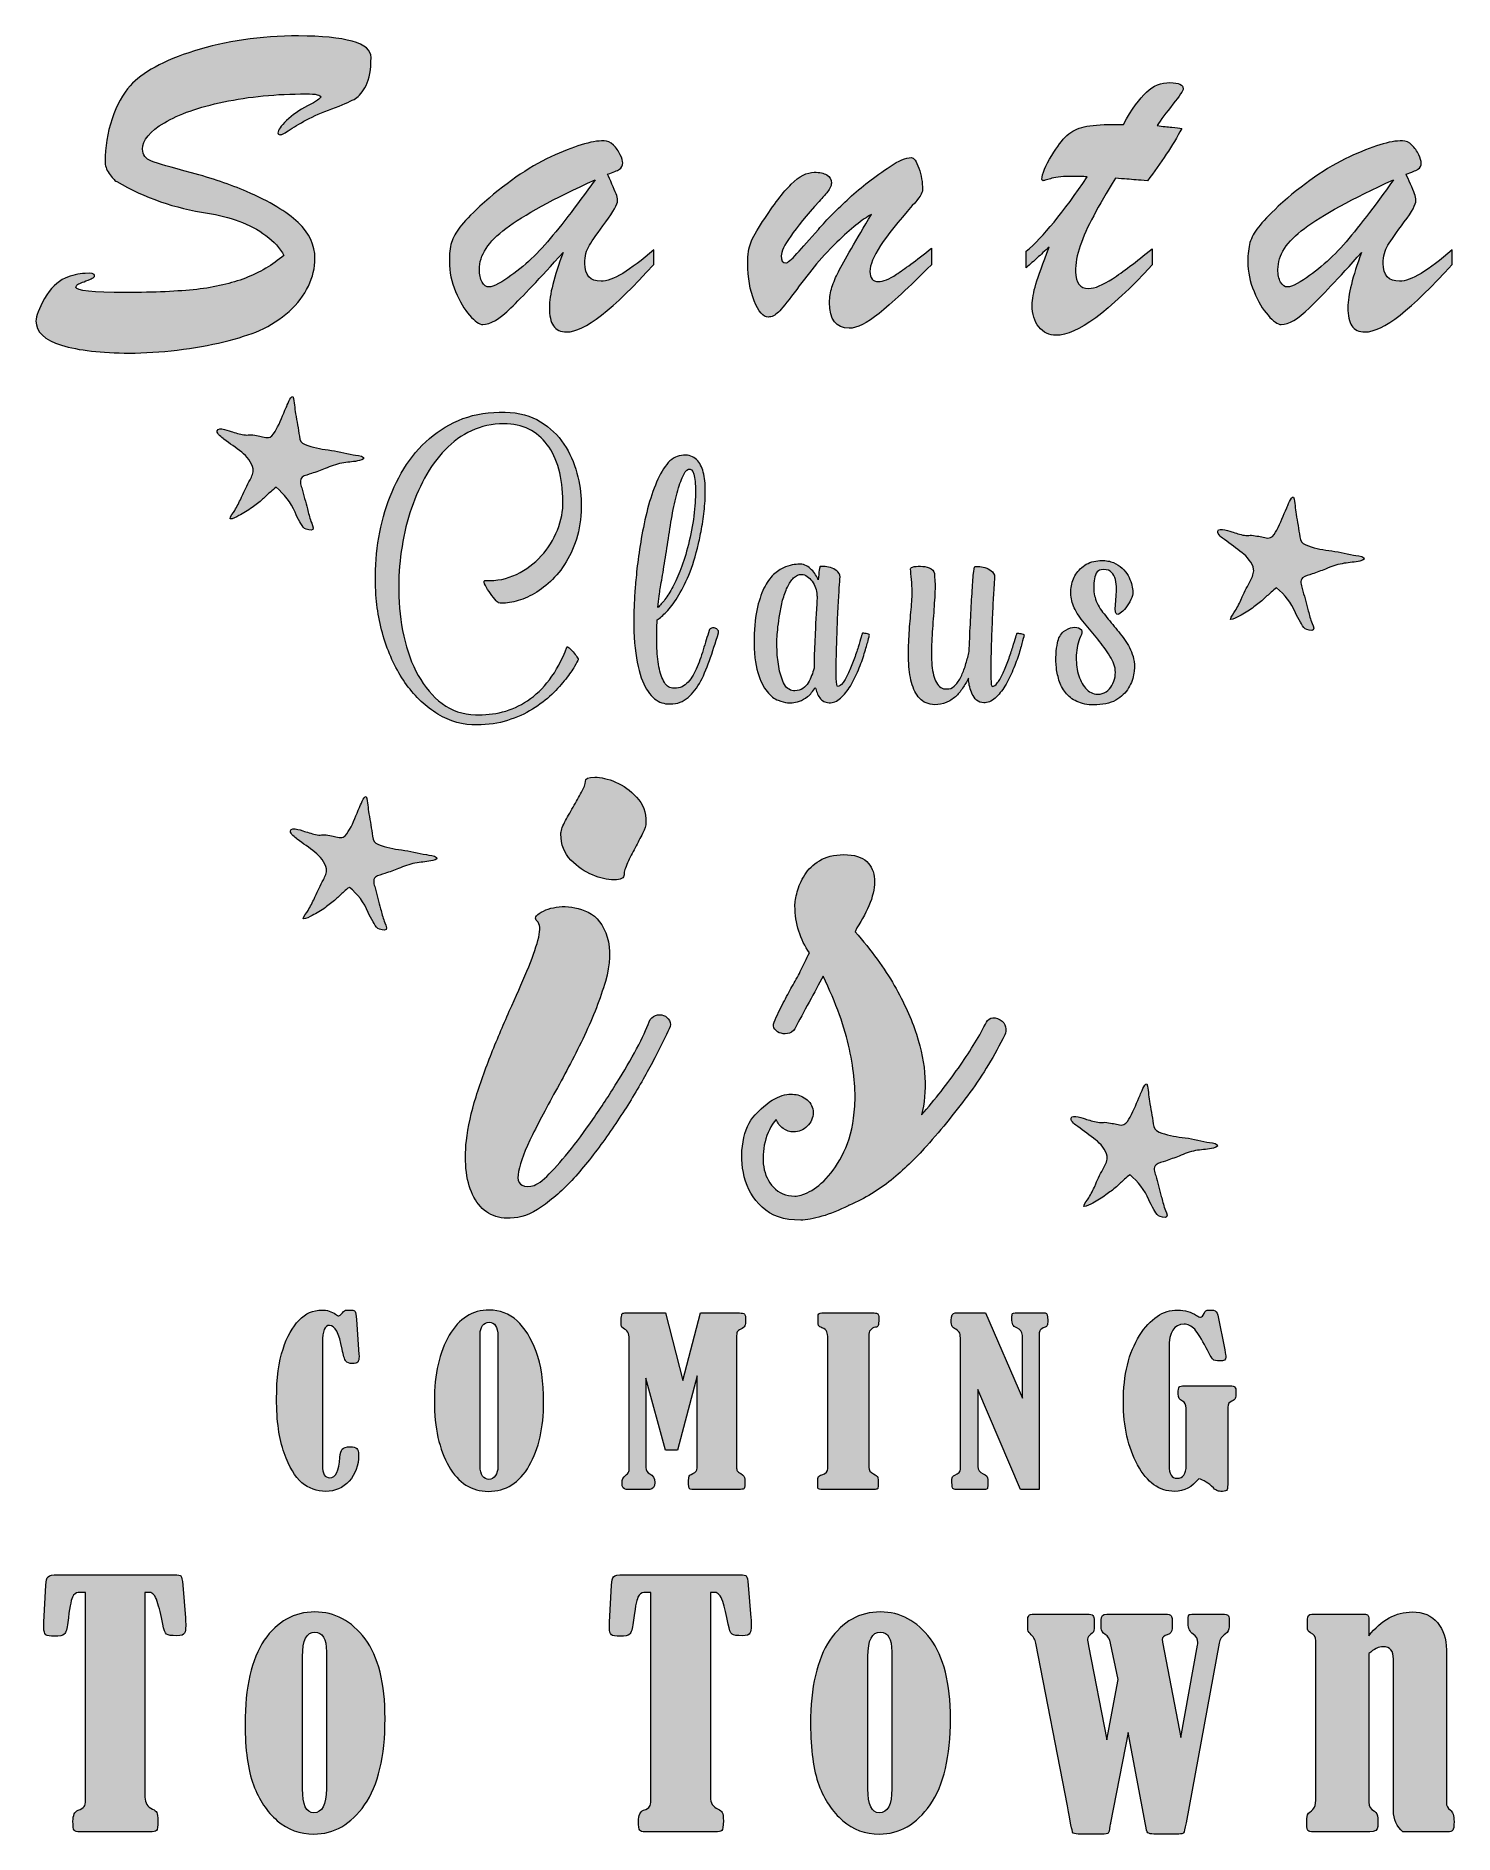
# Model space of a CAD drawing. Header units: inches. Extents: x 2 to 12.7, y -15.2 to -1.7.
import ezdxf

# ---------------------------------------------------------------- set-up
doc = ezdxf.new("R2010")
doc.units = ezdxf.units.IN
doc.header["$MEASUREMENT"] = 0
doc.layers.add('Layer 1', color=7, linetype='Continuous')

# ---------------------------------------------------------------- blocks, each defined once
blk = doc.blocks.new('block 2')
at = {"layer": 'Layer 1', "lineweight": 0}
for points, knots in [([(5.189, -3.604), (5.158, -3.531), (5.143, -3.456), (5.143, -3.378), (5.143, -3.322), (5.148, -3.274), (5.159, -3.237), (5.17, -3.199), (5.191, -3.16), (5.222, -3.121), (5.253, -3.081), (5.303, -3.029), (5.372, -2.964), (5.554, -2.798), (5.731, -2.675), (5.903, -2.595), (6.074, -2.514), (6.207, -2.474), (6.301, -2.474), (6.326, -2.474), (6.349, -2.485), (6.371, -2.506), (6.392, -2.527), (6.41, -2.551), (6.422, -2.579), (6.435, -2.606), (6.441, -2.627), (6.441, -2.64), (6.441, -2.661), (6.433, -2.677), (6.416, -2.688), (6.399, -2.698), (6.37, -2.71), (6.328, -2.724), (6.336, -2.744), (6.347, -2.768), (6.36, -2.798), (6.373, -2.828), (6.383, -2.853), (6.391, -2.871), (6.398, -2.89), (6.402, -2.906), (6.402, -2.921), (6.402, -2.95), (6.372, -3.003), (6.314, -3.082), (6.256, -3.16), (6.215, -3.218), (6.192, -3.256), (6.168, -3.293), (6.157, -3.338), (6.157, -3.392), (6.157, -3.481), (6.197, -3.526), (6.279, -3.526), (6.363, -3.526), (6.495, -3.447), (6.673, -3.29), (6.673, -3.29), (6.673, -3.4), (6.673, -3.4), (6.37, -3.737), (6.152, -3.906), (6.022, -3.906), (5.975, -3.906), (5.942, -3.89), (5.922, -3.86), (5.902, -3.829), (5.892, -3.784), (5.892, -3.724), (5.892, -3.629), (5.926, -3.491), (5.995, -3.311), (5.819, -3.506), (5.689, -3.644), (5.604, -3.726), (5.519, -3.809), (5.449, -3.85), (5.393, -3.85), (5.367, -3.85), (5.334, -3.827), (5.294, -3.781), (5.255, -3.736), (5.22, -3.677), (5.189, -3.604)], [0, 0, 0, 0, 1, 1, 1, 2, 2, 2, 3, 3, 3, 4, 4, 4, 5, 5, 5, 6, 6, 6, 7, 7, 7, 8, 8, 8, 9, 9, 9, 10, 10, 10, 11, 11, 11, 12, 12, 12, 13, 13, 13, 14, 14, 14, 15, 15, 15, 16, 16, 16, 17, 17, 17, 18, 18, 18, 19, 19, 19, 20, 20, 20, 21, 21, 21, 22, 22, 22, 23, 23, 23, 24, 24, 24, 25, 25, 25, 26, 26, 26, 27, 27, 27, 28, 28, 28, 28]), ([(5.368, -3.437), (5.368, -3.476), (5.375, -3.507), (5.388, -3.532), (5.401, -3.557), (5.419, -3.569), (5.442, -3.569), (5.455, -3.569), (5.479, -3.56), (5.512, -3.544), (5.638, -3.469), (5.753, -3.372), (5.858, -3.253), (5.962, -3.133), (6.088, -2.971), (6.234, -2.766), (5.922, -2.909), (5.7, -3.03), (5.567, -3.13), (5.434, -3.229), (5.368, -3.332), (5.368, -3.437)], [0, 0, 0, 0, 1, 1, 1, 2, 2, 2, 3, 3, 3, 4, 4, 4, 5, 5, 5, 6, 6, 6, 7, 7, 7, 7])]:
    blk.add_open_spline(points, degree=3, knots=knots, dxfattribs=at)
blk = doc.blocks.new('block 3')
at = {"layer": 'Layer 1', "lineweight": 0}
for points, knots in [([(11.166, -3.604), (11.135, -3.531), (11.12, -3.456), (11.12, -3.378), (11.12, -3.322), (11.125, -3.274), (11.136, -3.237), (11.147, -3.199), (11.168, -3.16), (11.199, -3.121), (11.23, -3.081), (11.28, -3.029), (11.348, -2.964), (11.531, -2.798), (11.708, -2.675), (11.88, -2.595), (12.051, -2.514), (12.184, -2.474), (12.277, -2.474), (12.303, -2.474), (12.326, -2.485), (12.348, -2.506), (12.369, -2.527), (12.386, -2.551), (12.399, -2.579), (12.412, -2.606), (12.418, -2.627), (12.418, -2.64), (12.418, -2.661), (12.409, -2.677), (12.393, -2.688), (12.376, -2.698), (12.346, -2.71), (12.304, -2.724), (12.313, -2.744), (12.324, -2.768), (12.337, -2.798), (12.35, -2.828), (12.36, -2.853), (12.367, -2.871), (12.375, -2.89), (12.378, -2.906), (12.378, -2.921), (12.378, -2.95), (12.349, -3.003), (12.291, -3.082), (12.233, -3.16), (12.192, -3.218), (12.168, -3.256), (12.145, -3.293), (12.133, -3.338), (12.133, -3.392), (12.133, -3.481), (12.174, -3.526), (12.256, -3.526), (12.34, -3.526), (12.471, -3.447), (12.65, -3.29), (12.65, -3.29), (12.65, -3.4), (12.65, -3.4), (12.346, -3.737), (12.129, -3.906), (11.998, -3.906), (11.952, -3.906), (11.918, -3.89), (11.898, -3.86), (11.879, -3.829), (11.869, -3.784), (11.869, -3.724), (11.869, -3.629), (11.903, -3.491), (11.971, -3.311), (11.796, -3.506), (11.666, -3.644), (11.581, -3.726), (11.495, -3.809), (11.425, -3.85), (11.37, -3.85), (11.344, -3.85), (11.311, -3.827), (11.271, -3.781), (11.231, -3.736), (11.196, -3.677), (11.166, -3.604)], [0, 0, 0, 0, 1, 1, 1, 2, 2, 2, 3, 3, 3, 4, 4, 4, 5, 5, 5, 6, 6, 6, 7, 7, 7, 8, 8, 8, 9, 9, 9, 10, 10, 10, 11, 11, 11, 12, 12, 12, 13, 13, 13, 14, 14, 14, 15, 15, 15, 16, 16, 16, 17, 17, 17, 18, 18, 18, 19, 19, 19, 20, 20, 20, 21, 21, 21, 22, 22, 22, 23, 23, 23, 24, 24, 24, 25, 25, 25, 26, 26, 26, 27, 27, 27, 28, 28, 28, 28]), ([(11.345, -3.437), (11.345, -3.476), (11.351, -3.507), (11.365, -3.532), (11.378, -3.557), (11.396, -3.569), (11.419, -3.569), (11.432, -3.569), (11.455, -3.56), (11.489, -3.544), (11.615, -3.469), (11.73, -3.372), (11.835, -3.253), (11.939, -3.133), (12.064, -2.971), (12.211, -2.766), (11.899, -2.909), (11.676, -3.03), (11.544, -3.13), (11.411, -3.229), (11.345, -3.332), (11.345, -3.437)], [0, 0, 0, 0, 1, 1, 1, 2, 2, 2, 3, 3, 3, 4, 4, 4, 5, 5, 5, 6, 6, 6, 7, 7, 7, 7])]:
    blk.add_open_spline(points, degree=3, knots=knots, dxfattribs=at)
blk = doc.blocks.new('block 4')
at = {"layer": 'Layer 1', "lineweight": 0}
for points, knots in [([(6.614, -5.285), (6.631, -5.209), (6.652, -5.139), (6.676, -5.076), (6.7, -5.012), (6.727, -4.958), (6.758, -4.914), (6.789, -4.869), (6.824, -4.843), (6.864, -4.834), (6.909, -4.824), (6.946, -4.828), (6.974, -4.846), (7.002, -4.864), (7.022, -4.891), (7.035, -4.928), (7.048, -4.964), (7.056, -5.007), (7.058, -5.057), (7.06, -5.107), (7.059, -5.158), (7.054, -5.21), (7.049, -5.262), (7.043, -5.313), (7.034, -5.363), (7.025, -5.413), (7.017, -5.455), (7.008, -5.491), (6.987, -5.583), (6.963, -5.661), (6.935, -5.726), (6.907, -5.792), (6.879, -5.847), (6.851, -5.893), (6.822, -5.939), (6.795, -5.975), (6.768, -6.001), (6.742, -6.028), (6.719, -6.048), (6.699, -6.062), (6.696, -6.116), (6.695, -6.172), (6.696, -6.231), (6.697, -6.29), (6.701, -6.344), (6.709, -6.394), (6.717, -6.444), (6.729, -6.486), (6.746, -6.519), (6.763, -6.552), (6.785, -6.57), (6.814, -6.573), (6.856, -6.578), (6.891, -6.566), (6.919, -6.538), (6.948, -6.511), (6.972, -6.474), (6.991, -6.43), (7.011, -6.386), (7.028, -6.337), (7.043, -6.286), (7.058, -6.234), (7.073, -6.186), (7.088, -6.141), (7.091, -6.131), (7.098, -6.125), (7.106, -6.123), (7.115, -6.12), (7.123, -6.121), (7.132, -6.124), (7.141, -6.127), (7.148, -6.132), (7.153, -6.138), (7.159, -6.145), (7.16, -6.152), (7.158, -6.16), (7.135, -6.233), (7.112, -6.302), (7.09, -6.367), (7.067, -6.432), (7.042, -6.49), (7.015, -6.538), (6.987, -6.587), (6.954, -6.626), (6.916, -6.654), (6.879, -6.682), (6.832, -6.695), (6.777, -6.691), (6.737, -6.689), (6.7, -6.672), (6.666, -6.641), (6.632, -6.61), (6.604, -6.561), (6.58, -6.495), (6.557, -6.428), (6.54, -6.341), (6.53, -6.234), (6.52, -6.126), (6.521, -5.996), (6.532, -5.841), (6.535, -5.809), (6.539, -5.763), (6.545, -5.703), (6.551, -5.643), (6.56, -5.578), (6.571, -5.506), (6.582, -5.435), (6.596, -5.361), (6.614, -5.285)], [0, 0, 0, 0, 1, 1, 1, 2, 2, 2, 3, 3, 3, 4, 4, 4, 5, 5, 5, 6, 6, 6, 7, 7, 7, 8, 8, 8, 9, 9, 9, 10, 10, 10, 11, 11, 11, 12, 12, 12, 13, 13, 13, 14, 14, 14, 15, 15, 15, 16, 16, 16, 17, 17, 17, 18, 18, 18, 19, 19, 19, 20, 20, 20, 21, 21, 21, 22, 22, 22, 23, 23, 23, 24, 24, 24, 25, 25, 25, 26, 26, 26, 27, 27, 27, 28, 28, 28, 29, 29, 29, 30, 30, 30, 31, 31, 31, 32, 32, 32, 33, 33, 33, 34, 34, 34, 35, 35, 35, 36, 36, 36, 36]), ([(6.704, -5.969), (6.72, -5.954), (6.738, -5.934), (6.757, -5.909), (6.776, -5.884), (6.796, -5.852), (6.816, -5.814), (6.837, -5.777), (6.857, -5.732), (6.877, -5.679), (6.896, -5.627), (6.915, -5.566), (6.932, -5.497), (6.951, -5.425), (6.964, -5.354), (6.973, -5.284), (6.981, -5.214), (6.986, -5.152), (6.986, -5.098), (6.986, -5.044), (6.981, -5.002), (6.973, -4.971), (6.964, -4.94), (6.951, -4.928), (6.932, -4.934), (6.916, -4.94), (6.901, -4.961), (6.886, -4.997), (6.871, -5.033), (6.857, -5.077), (6.843, -5.13), (6.83, -5.183), (6.817, -5.242), (6.806, -5.307), (6.795, -5.372), (6.785, -5.437), (6.775, -5.501), (6.765, -5.566), (6.755, -5.627), (6.746, -5.685), (6.737, -5.742), (6.728, -5.791), (6.721, -5.83), (6.719, -5.841), (6.716, -5.859), (6.713, -5.884), (6.71, -5.909), (6.707, -5.937), (6.704, -5.969)], [0, 0, 0, 0, 1, 1, 1, 2, 2, 2, 3, 3, 3, 4, 4, 4, 5, 5, 5, 6, 6, 6, 7, 7, 7, 8, 8, 8, 9, 9, 9, 10, 10, 10, 11, 11, 11, 12, 12, 12, 13, 13, 13, 14, 14, 14, 15, 15, 15, 16, 16, 16, 16])]:
    blk.add_open_spline(points, degree=3, knots=knots, dxfattribs=at)
blk = doc.blocks.new('block 5')
at = {"layer": 'Layer 1', "lineweight": 0}
for points, knots in [([(8.039, -6.357), (8.038, -6.414), (8.038, -6.462), (8.039, -6.501), (8.041, -6.54), (8.044, -6.56), (8.049, -6.56), (8.062, -6.561), (8.076, -6.552), (8.09, -6.532), (8.104, -6.512), (8.118, -6.487), (8.132, -6.458), (8.145, -6.428), (8.158, -6.396), (8.171, -6.361), (8.183, -6.327), (8.194, -6.295), (8.203, -6.265), (8.212, -6.236), (8.22, -6.211), (8.225, -6.191), (8.231, -6.171), (8.234, -6.162), (8.236, -6.162), (8.237, -6.162), (8.24, -6.162), (8.246, -6.162), (8.251, -6.163), (8.257, -6.164), (8.263, -6.164), (8.27, -6.165), (8.275, -6.166), (8.28, -6.168), (8.285, -6.17), (8.287, -6.173), (8.287, -6.176), (8.287, -6.179), (8.284, -6.193), (8.277, -6.219), (8.27, -6.245), (8.261, -6.277), (8.249, -6.314), (8.238, -6.352), (8.223, -6.393), (8.205, -6.436), (8.187, -6.48), (8.167, -6.52), (8.145, -6.557), (8.123, -6.593), (8.098, -6.623), (8.071, -6.648), (8.044, -6.672), (8.015, -6.683), (7.986, -6.682), (7.97, -6.682), (7.956, -6.678), (7.945, -6.672), (7.934, -6.665), (7.924, -6.656), (7.915, -6.645), (7.907, -6.634), (7.9, -6.621), (7.895, -6.608), (7.89, -6.594), (7.886, -6.581), (7.882, -6.567), (7.865, -6.597), (7.846, -6.619), (7.825, -6.636), (7.804, -6.652), (7.783, -6.663), (7.763, -6.671), (7.742, -6.678), (7.724, -6.682), (7.708, -6.683), (7.692, -6.683), (7.68, -6.683), (7.673, -6.682), (7.655, -6.681), (7.633, -6.675), (7.604, -6.664), (7.576, -6.654), (7.548, -6.632), (7.521, -6.599), (7.494, -6.567), (7.471, -6.519), (7.451, -6.456), (7.432, -6.393), (7.423, -6.308), (7.425, -6.2), (7.426, -6.108), (7.434, -6.03), (7.45, -5.966), (7.465, -5.903), (7.484, -5.85), (7.506, -5.81), (7.528, -5.769), (7.553, -5.737), (7.58, -5.714), (7.607, -5.692), (7.634, -5.675), (7.659, -5.665), (7.684, -5.655), (7.706, -5.65), (7.725, -5.648), (7.745, -5.646), (7.759, -5.645), (7.767, -5.645), (7.786, -5.645), (7.802, -5.649), (7.816, -5.657), (7.83, -5.665), (7.843, -5.675), (7.855, -5.687), (7.867, -5.698), (7.877, -5.711), (7.885, -5.725), (7.893, -5.738), (7.899, -5.751), (7.904, -5.763), (7.907, -5.733), (7.909, -5.708), (7.912, -5.69), (7.914, -5.672), (7.916, -5.663), (7.919, -5.662), (7.926, -5.66), (7.939, -5.661), (7.956, -5.663), (7.973, -5.664), (7.991, -5.668), (8.008, -5.675), (8.025, -5.681), (8.04, -5.69), (8.052, -5.703), (8.065, -5.716), (8.07, -5.734), (8.067, -5.756), (8.066, -5.761), (8.064, -5.784), (8.062, -5.825), (8.059, -5.867), (8.056, -5.917), (8.053, -5.977), (8.05, -6.037), (8.047, -6.101), (8.045, -6.169), (8.042, -6.237), (8.041, -6.299), (8.039, -6.357)], [0, 0, 0, 0, 1, 1, 1, 2, 2, 2, 3, 3, 3, 4, 4, 4, 5, 5, 5, 6, 6, 6, 7, 7, 7, 8, 8, 8, 9, 9, 9, 10, 10, 10, 11, 11, 11, 12, 12, 12, 13, 13, 13, 14, 14, 14, 15, 15, 15, 16, 16, 16, 17, 17, 17, 18, 18, 18, 19, 19, 19, 20, 20, 20, 21, 21, 21, 22, 22, 22, 23, 23, 23, 24, 24, 24, 25, 25, 25, 26, 26, 26, 27, 27, 27, 28, 28, 28, 29, 29, 29, 30, 30, 30, 31, 31, 31, 32, 32, 32, 33, 33, 33, 34, 34, 34, 35, 35, 35, 36, 36, 36, 37, 37, 37, 38, 38, 38, 39, 39, 39, 40, 40, 40, 41, 41, 41, 42, 42, 42, 43, 43, 43, 44, 44, 44, 45, 45, 45, 46, 46, 46, 47, 47, 47, 48, 48, 48, 49, 49, 49, 50, 50, 50, 50]), ([(7.897, -5.884), (7.894, -5.886), (7.893, -5.883), (7.893, -5.873), (7.894, -5.857), (7.892, -5.84), (7.885, -5.822), (7.878, -5.804), (7.869, -5.788), (7.858, -5.773), (7.847, -5.758), (7.834, -5.746), (7.821, -5.736), (7.807, -5.726), (7.794, -5.721), (7.782, -5.721), (7.759, -5.721), (7.738, -5.73), (7.72, -5.748), (7.702, -5.766), (7.686, -5.789), (7.673, -5.818), (7.659, -5.847), (7.648, -5.879), (7.638, -5.914), (7.629, -5.95), (7.622, -5.984), (7.616, -6.019), (7.611, -6.054), (7.606, -6.086), (7.603, -6.115), (7.6, -6.145), (7.598, -6.168), (7.597, -6.186), (7.594, -6.21), (7.594, -6.245), (7.596, -6.291), (7.598, -6.337), (7.603, -6.382), (7.612, -6.428), (7.62, -6.474), (7.634, -6.513), (7.652, -6.546), (7.671, -6.578), (7.697, -6.594), (7.73, -6.593), (7.754, -6.593), (7.773, -6.587), (7.789, -6.575), (7.805, -6.564), (7.819, -6.549), (7.829, -6.533), (7.84, -6.516), (7.848, -6.498), (7.855, -6.479), (7.862, -6.46), (7.868, -6.442), (7.873, -6.424), (7.873, -6.392), (7.874, -6.354), (7.875, -6.311), (7.877, -6.267), (7.879, -6.22), (7.881, -6.172), (7.883, -6.123), (7.885, -6.074), (7.888, -6.025), (7.892, -5.975), (7.894, -5.928), (7.897, -5.884)], [0, 0, 0, 0, 1, 1, 1, 2, 2, 2, 3, 3, 3, 4, 4, 4, 5, 5, 5, 6, 6, 6, 7, 7, 7, 8, 8, 8, 9, 9, 9, 10, 10, 10, 11, 11, 11, 12, 12, 12, 13, 13, 13, 14, 14, 14, 15, 15, 15, 16, 16, 16, 17, 17, 17, 18, 18, 18, 19, 19, 19, 20, 20, 20, 21, 21, 21, 22, 22, 22, 23, 23, 23, 23])]:
    blk.add_open_spline(points, degree=3, knots=knots, dxfattribs=at)
blk = doc.blocks.new('block 6')
at = {"layer": 'Layer 1', "lineweight": 0}
for points in [[(5.793, -11.54), (5.831, -11.639), (5.849, -11.767), (5.849, -11.922), (5.849, -12.109), (5.813, -12.267), (5.741, -12.395), (5.668, -12.524), (5.566, -12.588), (5.435, -12.588), (5.31, -12.588), (5.211, -12.525), (5.139, -12.4), (5.067, -12.274), (5.031, -12.112), (5.031, -11.913), (5.031, -11.71), (5.068, -11.545), (5.142, -11.419), (5.216, -11.293), (5.316, -11.23), (5.441, -11.23), (5.522, -11.23), (5.591, -11.257), (5.65, -11.311), (5.708, -11.364), (5.756, -11.441), (5.793, -11.54)], [(5.506, -11.424), (5.506, -11.356), (5.484, -11.322), (5.44, -11.322), (5.421, -11.322), (5.405, -11.33), (5.392, -11.347), (5.379, -11.364), (5.373, -11.385), (5.373, -11.409), (5.373, -11.409), (5.373, -12.397), (5.373, -12.397), (5.373, -12.431), (5.379, -12.456), (5.392, -12.473), (5.405, -12.49), (5.421, -12.499), (5.439, -12.499), (5.459, -12.499), (5.475, -12.489), (5.488, -12.47), (5.5, -12.451), (5.506, -12.43), (5.506, -12.406), (5.506, -12.406), (5.506, -11.424), (5.506, -11.424)]]:
    blk.add_open_spline(points, degree=3, knots=[0, 0, 0, 0, 1, 1, 1, 2, 2, 2, 3, 3, 3, 4, 4, 4, 5, 5, 5, 6, 6, 6, 7, 7, 7, 8, 8, 8, 9, 9, 9, 9], dxfattribs=at)
blk = doc.blocks.new('block 7')
at = {"layer": 'Layer 1', "lineweight": 0}
for points, knots in [([(4.512, -13.692), (4.612, -13.826), (4.662, -14.025), (4.662, -14.289), (4.662, -14.574), (4.611, -14.789), (4.509, -14.935), (4.407, -15.081), (4.28, -15.154), (4.129, -15.154), (4.024, -15.154), (3.933, -15.12), (3.855, -15.054), (3.778, -14.987), (3.719, -14.898), (3.677, -14.786), (3.635, -14.675), (3.614, -14.523), (3.614, -14.33), (3.614, -14.054), (3.662, -13.845), (3.758, -13.703), (3.854, -13.562), (3.98, -13.491), (4.137, -13.491), (4.286, -13.491), (4.411, -13.558), (4.512, -13.692)], [0, 0, 0, 0, 1, 1, 1, 2, 2, 2, 3, 3, 3, 4, 4, 4, 5, 5, 5, 6, 6, 6, 7, 7, 7, 8, 8, 8, 9, 9, 9, 9]), ([(4.223, -13.79), (4.223, -13.692), (4.194, -13.642), (4.137, -13.642), (4.075, -13.642), (4.044, -13.703), (4.044, -13.824), (4.044, -13.824), (4.044, -14.815), (4.044, -14.815), (4.044, -14.935), (4.072, -14.995), (4.129, -14.995), (4.191, -14.995), (4.223, -14.935), (4.223, -14.815), (4.223, -14.815), (4.223, -13.79), (4.223, -13.79)], [0, 0, 0, 0, 1, 1, 1, 2, 2, 2, 3, 3, 3, 4, 4, 4, 5, 5, 5, 6, 6, 6, 6])]:
    blk.add_open_spline(points, degree=3, knots=knots, dxfattribs=at)
blk = doc.blocks.new('block 8')
at = {"layer": 'Layer 1', "lineweight": 0}
for points, knots in [([(8.744, -13.692), (8.844, -13.826), (8.894, -14.025), (8.894, -14.289), (8.894, -14.574), (8.843, -14.789), (8.742, -14.935), (8.64, -15.081), (8.513, -15.154), (8.361, -15.154), (8.256, -15.154), (8.165, -15.12), (8.088, -15.054), (8.011, -14.987), (7.951, -14.898), (7.909, -14.786), (7.868, -14.675), (7.847, -14.523), (7.847, -14.33), (7.847, -14.054), (7.895, -13.845), (7.991, -13.703), (8.086, -13.562), (8.213, -13.491), (8.369, -13.491), (8.519, -13.491), (8.644, -13.558), (8.744, -13.692)], [0, 0, 0, 0, 1, 1, 1, 2, 2, 2, 3, 3, 3, 4, 4, 4, 5, 5, 5, 6, 6, 6, 7, 7, 7, 8, 8, 8, 9, 9, 9, 9]), ([(8.455, -13.79), (8.455, -13.692), (8.427, -13.642), (8.369, -13.642), (8.307, -13.642), (8.276, -13.703), (8.276, -13.824), (8.276, -13.824), (8.276, -14.815), (8.276, -14.815), (8.276, -14.935), (8.305, -14.995), (8.361, -14.995), (8.424, -14.995), (8.455, -14.935), (8.455, -14.815), (8.455, -14.815), (8.455, -13.79), (8.455, -13.79)], [0, 0, 0, 0, 1, 1, 1, 2, 2, 2, 3, 3, 3, 4, 4, 4, 5, 5, 5, 6, 6, 6, 6])]:
    blk.add_open_spline(points, degree=3, knots=knots, dxfattribs=at)

msp = doc.modelspace()

# ---------------------------------------------------------------- hatches: boundary and pattern name
at = {"layer": 'Layer 1', "true_color": 0xffffff}
h = msp.add_hatch(color=7, dxfattribs=at)
h.dxf.hatch_style = 2
edge = h.paths.add_edge_path()
edge.add_spline(control_points=[(2.241, -4.005), (2.113, -3.965), (2.049, -3.905), (2.049, -3.824), (2.049, -3.788), (2.071, -3.732), (2.114, -3.656), (2.157, -3.58), (2.208, -3.529), (2.267, -3.502), (2.318, -3.482), (2.368, -3.47), (2.416, -3.467), (2.464, -3.464), (2.488, -3.47), (2.488, -3.484), (2.488, -3.488), (2.487, -3.491), (2.483, -3.495), (2.479, -3.499), (2.475, -3.502), (2.47, -3.504), (2.465, -3.506), (2.461, -3.509), (2.456, -3.511), (2.432, -3.521), (2.412, -3.528), (2.397, -3.534), (2.382, -3.539), (2.37, -3.545), (2.361, -3.55), (2.352, -3.555), (2.348, -3.563), (2.348, -3.572), (2.348, -3.598), (2.472, -3.61), (2.721, -3.61), (2.937, -3.61), (3.114, -3.602), (3.252, -3.587), (3.39, -3.571), (3.511, -3.543), (3.617, -3.502), (3.723, -3.461), (3.819, -3.405), (3.905, -3.333), (3.875, -3.278), (3.83, -3.228), (3.77, -3.184), (3.71, -3.139), (3.643, -3.103), (3.568, -3.076), (3.493, -3.049), (3.414, -3.029), (3.333, -3.016), (3.09, -2.98), (2.864, -2.902), (2.654, -2.78), (2.636, -2.771), (2.617, -2.75), (2.596, -2.719), (2.576, -2.688), (2.566, -2.658), (2.566, -2.629), (2.566, -2.523), (2.583, -2.418), (2.619, -2.311), (2.654, -2.205), (2.7, -2.122), (2.755, -2.062), (2.844, -1.962), (3.003, -1.875), (3.235, -1.801), (3.466, -1.727), (3.726, -1.689), (4.015, -1.689), (4.188, -1.689), (4.321, -1.703), (4.416, -1.729), (4.51, -1.755), (4.557, -1.796), (4.557, -1.851), (4.557, -1.941), (4.545, -2.011), (4.52, -2.06), (4.495, -2.109), (4.469, -2.142), (4.441, -2.158), (4.413, -2.174), (4.363, -2.196), (4.292, -2.224), (4.217, -2.25), (4.151, -2.278), (4.095, -2.307), (4.039, -2.336), (3.992, -2.363), (3.952, -2.39), (3.912, -2.416), (3.888, -2.429), (3.878, -2.429), (3.866, -2.429), (3.86, -2.424), (3.86, -2.415), (3.86, -2.394), (3.881, -2.364), (3.924, -2.322), (3.967, -2.281), (4.019, -2.244), (4.082, -2.213), (4.148, -2.178), (4.181, -2.156), (4.181, -2.147), (4.181, -2.131), (4.144, -2.123), (4.071, -2.123), (3.849, -2.123), (3.644, -2.143), (3.455, -2.183), (3.267, -2.222), (3.118, -2.274), (3.01, -2.339), (2.901, -2.404), (2.847, -2.47), (2.847, -2.537), (2.847, -2.579), (2.869, -2.609), (2.914, -2.626), (2.959, -2.644), (3.058, -2.673), (3.212, -2.714), (3.366, -2.755), (3.503, -2.801), (3.624, -2.854), (3.798, -2.929), (3.927, -3.006), (4.011, -3.086), (4.095, -3.167), (4.137, -3.257), (4.137, -3.356), (4.137, -3.425), (4.121, -3.494), (4.088, -3.563), (4.055, -3.632), (4.007, -3.695), (3.943, -3.752), (3.879, -3.81), (3.806, -3.857), (3.723, -3.895), (3.652, -3.925), (3.563, -3.953), (3.456, -3.979), (3.349, -4.006), (3.232, -4.026), (3.107, -4.041), (2.981, -4.056), (2.862, -4.064), (2.748, -4.064), (2.538, -4.064), (2.369, -4.044), (2.241, -4.005)], knot_values=[0, 0, 0, 0, 1, 1, 1, 2, 2, 2, 3, 3, 3, 4, 4, 4, 5, 5, 5, 6, 6, 6, 7, 7, 7, 8, 8, 8, 9, 9, 9, 10, 10, 10, 11, 11, 11, 12, 12, 12, 13, 13, 13, 14, 14, 14, 15, 15, 15, 16, 16, 16, 17, 17, 17, 18, 18, 18, 19, 19, 19, 20, 20, 20, 21, 21, 21, 22, 22, 22, 23, 23, 23, 24, 24, 24, 25, 25, 25, 26, 26, 26, 27, 27, 27, 28, 28, 28, 29, 29, 29, 30, 30, 30, 31, 31, 31, 32, 32, 32, 33, 33, 33, 34, 34, 34, 35, 35, 35, 36, 36, 36, 37, 37, 37, 38, 38, 38, 39, 39, 39, 40, 40, 40, 41, 41, 41, 42, 42, 42, 43, 43, 43, 44, 44, 44, 45, 45, 45, 46, 46, 46, 47, 47, 47, 48, 48, 48, 49, 49, 49, 50, 50, 50, 51, 51, 51, 52, 52, 52, 53, 53, 53, 53], degree=3, periodic=1)
edge = h.paths.add_edge_path()
edge.add_spline(control_points=[(5.189, -3.604), (5.158, -3.531), (5.143, -3.456), (5.143, -3.378), (5.143, -3.322), (5.148, -3.274), (5.159, -3.237), (5.17, -3.199), (5.191, -3.16), (5.222, -3.121), (5.253, -3.081), (5.303, -3.029), (5.372, -2.964), (5.554, -2.798), (5.731, -2.675), (5.903, -2.595), (6.074, -2.514), (6.207, -2.474), (6.301, -2.474), (6.326, -2.474), (6.349, -2.485), (6.371, -2.506), (6.392, -2.527), (6.41, -2.551), (6.422, -2.579), (6.435, -2.606), (6.441, -2.627), (6.441, -2.64), (6.441, -2.661), (6.433, -2.677), (6.416, -2.688), (6.399, -2.698), (6.37, -2.71), (6.328, -2.724), (6.336, -2.744), (6.347, -2.768), (6.36, -2.798), (6.373, -2.828), (6.383, -2.853), (6.391, -2.871), (6.398, -2.89), (6.402, -2.906), (6.402, -2.921), (6.402, -2.95), (6.372, -3.003), (6.314, -3.082), (6.256, -3.16), (6.215, -3.218), (6.192, -3.256), (6.168, -3.293), (6.157, -3.338), (6.157, -3.392), (6.157, -3.481), (6.197, -3.526), (6.279, -3.526), (6.363, -3.526), (6.495, -3.447), (6.673, -3.29), (6.673, -3.29), (6.673, -3.4), (6.673, -3.4), (6.37, -3.737), (6.152, -3.906), (6.022, -3.906), (5.975, -3.906), (5.942, -3.89), (5.922, -3.86), (5.902, -3.829), (5.892, -3.784), (5.892, -3.724), (5.892, -3.629), (5.926, -3.491), (5.995, -3.311), (5.819, -3.506), (5.689, -3.644), (5.604, -3.726), (5.519, -3.809), (5.449, -3.85), (5.393, -3.85), (5.367, -3.85), (5.334, -3.827), (5.294, -3.781), (5.255, -3.736), (5.22, -3.677), (5.189, -3.604)], knot_values=[0, 0, 0, 0, 1, 1, 1, 2, 2, 2, 3, 3, 3, 4, 4, 4, 5, 5, 5, 6, 6, 6, 7, 7, 7, 8, 8, 8, 9, 9, 9, 10, 10, 10, 11, 11, 11, 12, 12, 12, 13, 13, 13, 14, 14, 14, 15, 15, 15, 16, 16, 16, 17, 17, 17, 18, 18, 18, 19, 19, 19, 20, 20, 20, 21, 21, 21, 22, 22, 22, 23, 23, 23, 24, 24, 24, 25, 25, 25, 26, 26, 26, 27, 27, 27, 28, 28, 28, 28], degree=3, periodic=1)
edge = h.paths.add_edge_path()
edge.add_spline(control_points=[(5.368, -3.437), (5.368, -3.476), (5.375, -3.507), (5.388, -3.532), (5.401, -3.557), (5.419, -3.569), (5.442, -3.569), (5.455, -3.569), (5.479, -3.56), (5.512, -3.544), (5.638, -3.469), (5.753, -3.372), (5.858, -3.253), (5.962, -3.133), (6.088, -2.971), (6.234, -2.766), (5.922, -2.909), (5.7, -3.03), (5.567, -3.13), (5.434, -3.229), (5.368, -3.332), (5.368, -3.437)], knot_values=[0, 0, 0, 0, 1, 1, 1, 2, 2, 2, 3, 3, 3, 4, 4, 4, 5, 5, 5, 6, 6, 6, 7, 7, 7, 7], degree=3, periodic=1)
edge = h.paths.add_edge_path()
edge.add_spline(control_points=[(7.531, -3.794), (7.557, -3.794), (7.581, -3.782), (7.606, -3.757), (7.631, -3.732), (7.67, -3.684), (7.723, -3.613), (7.777, -3.542), (7.827, -3.477), (7.873, -3.419), (7.92, -3.36), (7.977, -3.299), (8.044, -3.234), (8.148, -3.131), (8.234, -3.062), (8.302, -3.027), (8.245, -3.122), (8.196, -3.207), (8.152, -3.282), (8.109, -3.357), (8.077, -3.414), (8.056, -3.455), (8.035, -3.495), (8.019, -3.533), (8.007, -3.571), (7.995, -3.608), (7.989, -3.646), (7.989, -3.684), (7.989, -3.814), (8.038, -3.878), (8.136, -3.878), (8.194, -3.878), (8.268, -3.841), (8.36, -3.767), (8.451, -3.692), (8.582, -3.571), (8.752, -3.403), (8.752, -3.403), (8.752, -3.279), (8.752, -3.279), (8.633, -3.373), (8.546, -3.438), (8.49, -3.474), (8.434, -3.511), (8.389, -3.529), (8.354, -3.529), (8.312, -3.529), (8.291, -3.503), (8.291, -3.452), (8.291, -3.359), (8.397, -3.196), (8.608, -2.96), (8.66, -2.906), (8.685, -2.866), (8.685, -2.84), (8.685, -2.786), (8.676, -2.732), (8.657, -2.679), (8.639, -2.627), (8.62, -2.6), (8.601, -2.6), (8.559, -2.6), (8.506, -2.622), (8.442, -2.667), (8.328, -2.742), (8.227, -2.821), (8.137, -2.903), (8.048, -2.984), (7.97, -3.063), (7.905, -3.138), (7.84, -3.213), (7.786, -3.273), (7.745, -3.319), (7.703, -3.366), (7.675, -3.389), (7.661, -3.389), (7.638, -3.389), (7.627, -3.371), (7.627, -3.337), (7.627, -3.274), (7.722, -3.138), (7.911, -2.928), (7.94, -2.897), (7.959, -2.876), (7.968, -2.865), (7.977, -2.854), (7.985, -2.842), (7.992, -2.829), (7.999, -2.816), (8.003, -2.803), (8.003, -2.791), (8.003, -2.764), (7.991, -2.743), (7.968, -2.73), (7.945, -2.717), (7.914, -2.71), (7.875, -2.71), (7.82, -2.71), (7.762, -2.74), (7.702, -2.799), (7.642, -2.859), (7.571, -2.952), (7.488, -3.079), (7.444, -3.148), (7.414, -3.2), (7.399, -3.238), (7.384, -3.275), (7.377, -3.326), (7.377, -3.392), (7.377, -3.499), (7.393, -3.593), (7.425, -3.673), (7.458, -3.754), (7.493, -3.794), (7.531, -3.794)], knot_values=[0, 0, 0, 0, 1, 1, 1, 2, 2, 2, 3, 3, 3, 4, 4, 4, 5, 5, 5, 6, 6, 6, 7, 7, 7, 8, 8, 8, 9, 9, 9, 10, 10, 10, 11, 11, 11, 12, 12, 12, 13, 13, 13, 14, 14, 14, 15, 15, 15, 16, 16, 16, 17, 17, 17, 18, 18, 18, 19, 19, 19, 20, 20, 20, 21, 21, 21, 22, 22, 22, 23, 23, 23, 24, 24, 24, 25, 25, 25, 26, 26, 26, 27, 27, 27, 28, 28, 28, 29, 29, 29, 30, 30, 30, 31, 31, 31, 32, 32, 32, 33, 33, 33, 34, 34, 34, 35, 35, 35, 36, 36, 36, 37, 37, 37, 38, 38, 38, 38], degree=3, periodic=1)
edge = h.paths.add_edge_path()
edge.add_spline(control_points=[(9.544, -3.35), (9.557, -3.339), (9.571, -3.326), (9.586, -3.312), (9.601, -3.299), (9.617, -3.284), (9.633, -3.27), (9.585, -3.394), (9.552, -3.486), (9.534, -3.547), (9.515, -3.608), (9.506, -3.661), (9.506, -3.706), (9.506, -3.772), (9.522, -3.826), (9.555, -3.868), (9.588, -3.91), (9.632, -3.931), (9.686, -3.931), (9.84, -3.931), (10.08, -3.755), (10.404, -3.403), (10.404, -3.403), (10.404, -3.283), (10.404, -3.283), (10.28, -3.383), (10.182, -3.458), (10.108, -3.507), (10.034, -3.555), (9.974, -3.58), (9.929, -3.58), (9.863, -3.58), (9.83, -3.538), (9.83, -3.455), (9.83, -3.394), (9.841, -3.329), (9.865, -3.261), (9.888, -3.193), (9.922, -3.117), (9.966, -3.035), (10.009, -2.953), (10.064, -2.86), (10.129, -2.755), (10.162, -2.758), (10.191, -2.76), (10.214, -2.761), (10.237, -2.763), (10.261, -2.765), (10.283, -2.767), (10.306, -2.769), (10.334, -2.771), (10.368, -2.773), (10.471, -2.64), (10.557, -2.51), (10.625, -2.382), (10.607, -2.38), (10.583, -2.377), (10.551, -2.373), (10.519, -2.37), (10.483, -2.366), (10.442, -2.361), (10.468, -2.318), (10.507, -2.264), (10.559, -2.201), (10.61, -2.137), (10.636, -2.098), (10.636, -2.084), (10.636, -2.054), (10.603, -2.039), (10.537, -2.039), (10.471, -2.039), (10.412, -2.062), (10.361, -2.11), (10.309, -2.157), (10.252, -2.238), (10.188, -2.352), (10.188, -2.352), (10.111, -2.352), (10.111, -2.352), (10.018, -2.352), (9.946, -2.358), (9.895, -2.369), (9.844, -2.38), (9.801, -2.402), (9.766, -2.435), (9.73, -2.467), (9.693, -2.517), (9.653, -2.584), (9.604, -2.663), (9.579, -2.723), (9.579, -2.762), (9.579, -2.769), (9.582, -2.773), (9.587, -2.773), (9.591, -2.773), (9.6, -2.771), (9.613, -2.767), (9.625, -2.763), (9.639, -2.759), (9.653, -2.755), (9.688, -2.745), (9.741, -2.741), (9.812, -2.741), (9.833, -2.741), (9.852, -2.741), (9.867, -2.742), (9.883, -2.742), (9.9, -2.743), (9.918, -2.744), (9.739, -3.01), (9.587, -3.195), (9.461, -3.301), (9.461, -3.301), (9.461, -3.425), (9.461, -3.425), (9.475, -3.412), (9.489, -3.399), (9.504, -3.386), (9.518, -3.374), (9.532, -3.362), (9.544, -3.35)], knot_values=[0, 0, 0, 0, 1, 1, 1, 2, 2, 2, 3, 3, 3, 4, 4, 4, 5, 5, 5, 6, 6, 6, 7, 7, 7, 8, 8, 8, 9, 9, 9, 10, 10, 10, 11, 11, 11, 12, 12, 12, 13, 13, 13, 14, 14, 14, 15, 15, 15, 16, 16, 16, 17, 17, 17, 18, 18, 18, 19, 19, 19, 20, 20, 20, 21, 21, 21, 22, 22, 22, 23, 23, 23, 24, 24, 24, 25, 25, 25, 26, 26, 26, 27, 27, 27, 28, 28, 28, 29, 29, 29, 30, 30, 30, 31, 31, 31, 32, 32, 32, 33, 33, 33, 34, 34, 34, 35, 35, 35, 36, 36, 36, 37, 37, 37, 38, 38, 38, 39, 39, 39, 40, 40, 40, 40], degree=3, periodic=1)
edge = h.paths.add_edge_path()
edge.add_spline(control_points=[(11.166, -3.604), (11.135, -3.531), (11.12, -3.456), (11.12, -3.378), (11.12, -3.322), (11.125, -3.274), (11.136, -3.237), (11.147, -3.199), (11.168, -3.16), (11.199, -3.121), (11.23, -3.081), (11.28, -3.029), (11.348, -2.964), (11.531, -2.798), (11.708, -2.675), (11.88, -2.595), (12.051, -2.514), (12.184, -2.474), (12.277, -2.474), (12.303, -2.474), (12.326, -2.485), (12.348, -2.506), (12.369, -2.527), (12.386, -2.551), (12.399, -2.579), (12.412, -2.606), (12.418, -2.627), (12.418, -2.64), (12.418, -2.661), (12.409, -2.677), (12.393, -2.688), (12.376, -2.698), (12.346, -2.71), (12.304, -2.724), (12.313, -2.744), (12.324, -2.768), (12.337, -2.798), (12.35, -2.828), (12.36, -2.853), (12.367, -2.871), (12.375, -2.89), (12.378, -2.906), (12.378, -2.921), (12.378, -2.95), (12.349, -3.003), (12.291, -3.082), (12.233, -3.16), (12.192, -3.218), (12.168, -3.256), (12.145, -3.293), (12.133, -3.338), (12.133, -3.392), (12.133, -3.481), (12.174, -3.526), (12.256, -3.526), (12.34, -3.526), (12.471, -3.447), (12.65, -3.29), (12.65, -3.29), (12.65, -3.4), (12.65, -3.4), (12.346, -3.737), (12.129, -3.906), (11.998, -3.906), (11.952, -3.906), (11.918, -3.89), (11.898, -3.86), (11.879, -3.829), (11.869, -3.784), (11.869, -3.724), (11.869, -3.629), (11.903, -3.491), (11.971, -3.311), (11.796, -3.506), (11.666, -3.644), (11.581, -3.726), (11.495, -3.809), (11.425, -3.85), (11.37, -3.85), (11.344, -3.85), (11.311, -3.827), (11.271, -3.781), (11.231, -3.736), (11.196, -3.677), (11.166, -3.604)], knot_values=[0, 0, 0, 0, 1, 1, 1, 2, 2, 2, 3, 3, 3, 4, 4, 4, 5, 5, 5, 6, 6, 6, 7, 7, 7, 8, 8, 8, 9, 9, 9, 10, 10, 10, 11, 11, 11, 12, 12, 12, 13, 13, 13, 14, 14, 14, 15, 15, 15, 16, 16, 16, 17, 17, 17, 18, 18, 18, 19, 19, 19, 20, 20, 20, 21, 21, 21, 22, 22, 22, 23, 23, 23, 24, 24, 24, 25, 25, 25, 26, 26, 26, 27, 27, 27, 28, 28, 28, 28], degree=3, periodic=1)
edge = h.paths.add_edge_path()
edge.add_spline(control_points=[(11.345, -3.437), (11.345, -3.476), (11.351, -3.507), (11.365, -3.532), (11.378, -3.557), (11.396, -3.569), (11.419, -3.569), (11.432, -3.569), (11.455, -3.56), (11.489, -3.544), (11.615, -3.469), (11.73, -3.372), (11.835, -3.253), (11.939, -3.133), (12.064, -2.971), (12.211, -2.766), (11.899, -2.909), (11.676, -3.03), (11.544, -3.13), (11.411, -3.229), (11.345, -3.332), (11.345, -3.437)], knot_values=[0, 0, 0, 0, 1, 1, 1, 2, 2, 2, 3, 3, 3, 4, 4, 4, 5, 5, 5, 6, 6, 6, 7, 7, 7, 7], degree=3, periodic=1)
edge = h.paths.add_edge_path()
edge.add_spline(control_points=[(4.663, -6.228), (4.703, -6.349), (4.757, -6.456), (4.823, -6.548), (4.89, -6.64), (4.968, -6.713), (5.058, -6.768), (5.147, -6.823), (5.245, -6.85), (5.351, -6.848), (5.434, -6.848), (5.51, -6.837), (5.579, -6.815), (5.648, -6.793), (5.71, -6.765), (5.765, -6.731), (5.82, -6.697), (5.868, -6.66), (5.909, -6.62), (5.951, -6.58), (5.985, -6.541), (6.014, -6.505), (6.042, -6.469), (6.064, -6.437), (6.08, -6.411), (6.095, -6.384), (6.105, -6.367), (6.108, -6.36), (6.109, -6.357), (6.106, -6.35), (6.098, -6.338), (6.09, -6.327), (6.081, -6.315), (6.07, -6.302), (6.06, -6.29), (6.05, -6.28), (6.04, -6.272), (6.03, -6.264), (6.024, -6.262), (6.023, -6.267), (5.986, -6.363), (5.943, -6.444), (5.893, -6.51), (5.843, -6.575), (5.788, -6.627), (5.729, -6.667), (5.669, -6.706), (5.607, -6.735), (5.541, -6.751), (5.475, -6.768), (5.407, -6.775), (5.338, -6.773), (5.243, -6.77), (5.16, -6.742), (5.089, -6.688), (5.018, -6.634), (4.958, -6.564), (4.91, -6.478), (4.862, -6.391), (4.826, -6.293), (4.802, -6.183), (4.778, -6.073), (4.765, -5.96), (4.764, -5.844), (4.763, -5.747), (4.769, -5.648), (4.783, -5.549), (4.798, -5.449), (4.819, -5.353), (4.848, -5.26), (4.877, -5.168), (4.914, -5.081), (4.958, -5), (5.001, -4.919), (5.053, -4.848), (5.111, -4.788), (5.17, -4.727), (5.236, -4.68), (5.309, -4.645), (5.383, -4.611), (5.463, -4.593), (5.551, -4.593), (5.621, -4.593), (5.684, -4.607), (5.738, -4.634), (5.792, -4.661), (5.838, -4.7), (5.876, -4.75), (5.914, -4.8), (5.942, -4.861), (5.962, -4.933), (5.982, -5.005), (5.992, -5.086), (5.993, -5.175), (5.995, -5.245), (5.981, -5.316), (5.952, -5.389), (5.923, -5.461), (5.882, -5.526), (5.831, -5.583), (5.779, -5.64), (5.717, -5.686), (5.646, -5.721), (5.575, -5.755), (5.498, -5.771), (5.416, -5.767), (5.402, -5.766), (5.399, -5.774), (5.407, -5.791), (5.414, -5.809), (5.425, -5.828), (5.44, -5.849), (5.455, -5.87), (5.469, -5.889), (5.484, -5.907), (5.499, -5.925), (5.508, -5.934), (5.512, -5.934), (5.544, -5.939), (5.582, -5.936), (5.626, -5.926), (5.67, -5.917), (5.715, -5.899), (5.762, -5.874), (5.809, -5.848), (5.855, -5.815), (5.899, -5.775), (5.943, -5.734), (5.983, -5.685), (6.018, -5.627), (6.054, -5.57), (6.081, -5.504), (6.102, -5.43), (6.122, -5.356), (6.132, -5.274), (6.13, -5.184), (6.129, -5.114), (6.118, -5.04), (6.098, -4.962), (6.078, -4.884), (6.045, -4.812), (6.001, -4.745), (5.956, -4.678), (5.898, -4.623), (5.826, -4.578), (5.754, -4.533), (5.665, -4.509), (5.56, -4.506), (5.444, -4.504), (5.339, -4.52), (5.245, -4.555), (5.152, -4.591), (5.068, -4.64), (4.994, -4.704), (4.92, -4.769), (4.856, -4.844), (4.803, -4.931), (4.75, -5.018), (4.707, -5.112), (4.673, -5.213), (4.64, -5.313), (4.617, -5.418), (4.603, -5.526), (4.589, -5.635), (4.586, -5.743), (4.592, -5.85), (4.599, -5.981), (4.623, -6.107), (4.663, -6.228)], knot_values=[0, 0, 0, 0, 1, 1, 1, 2, 2, 2, 3, 3, 3, 4, 4, 4, 5, 5, 5, 6, 6, 6, 7, 7, 7, 8, 8, 8, 9, 9, 9, 10, 10, 10, 11, 11, 11, 12, 12, 12, 13, 13, 13, 14, 14, 14, 15, 15, 15, 16, 16, 16, 17, 17, 17, 18, 18, 18, 19, 19, 19, 20, 20, 20, 21, 21, 21, 22, 22, 22, 23, 23, 23, 24, 24, 24, 25, 25, 25, 26, 26, 26, 27, 27, 27, 28, 28, 28, 29, 29, 29, 30, 30, 30, 31, 31, 31, 32, 32, 32, 33, 33, 33, 34, 34, 34, 35, 35, 35, 36, 36, 36, 37, 37, 37, 38, 38, 38, 39, 39, 39, 40, 40, 40, 41, 41, 41, 42, 42, 42, 43, 43, 43, 44, 44, 44, 45, 45, 45, 46, 46, 46, 47, 47, 47, 48, 48, 48, 49, 49, 49, 50, 50, 50, 51, 51, 51, 52, 52, 52, 53, 53, 53, 54, 54, 54, 55, 55, 55, 56, 56, 56, 56], degree=3, periodic=1)
edge = h.paths.add_edge_path()
edge.add_spline(control_points=[(6.614, -5.285), (6.631, -5.209), (6.652, -5.139), (6.676, -5.076), (6.7, -5.012), (6.727, -4.958), (6.758, -4.914), (6.789, -4.869), (6.824, -4.843), (6.864, -4.834), (6.909, -4.824), (6.946, -4.828), (6.974, -4.846), (7.002, -4.864), (7.022, -4.891), (7.035, -4.928), (7.048, -4.964), (7.056, -5.007), (7.058, -5.057), (7.06, -5.107), (7.059, -5.158), (7.054, -5.21), (7.049, -5.262), (7.043, -5.313), (7.034, -5.363), (7.025, -5.413), (7.017, -5.455), (7.008, -5.491), (6.987, -5.583), (6.963, -5.661), (6.935, -5.726), (6.907, -5.792), (6.879, -5.847), (6.851, -5.893), (6.822, -5.939), (6.795, -5.975), (6.768, -6.001), (6.742, -6.028), (6.719, -6.048), (6.699, -6.062), (6.696, -6.116), (6.695, -6.172), (6.696, -6.231), (6.697, -6.29), (6.701, -6.344), (6.709, -6.394), (6.717, -6.444), (6.729, -6.486), (6.746, -6.519), (6.763, -6.552), (6.785, -6.57), (6.814, -6.573), (6.856, -6.578), (6.891, -6.566), (6.919, -6.538), (6.948, -6.511), (6.972, -6.474), (6.991, -6.43), (7.011, -6.386), (7.028, -6.337), (7.043, -6.286), (7.058, -6.234), (7.073, -6.186), (7.088, -6.141), (7.091, -6.131), (7.098, -6.125), (7.106, -6.123), (7.115, -6.12), (7.123, -6.121), (7.132, -6.124), (7.141, -6.127), (7.148, -6.132), (7.153, -6.138), (7.159, -6.145), (7.16, -6.152), (7.158, -6.16), (7.135, -6.233), (7.112, -6.302), (7.09, -6.367), (7.067, -6.432), (7.042, -6.49), (7.015, -6.538), (6.987, -6.587), (6.954, -6.626), (6.916, -6.654), (6.879, -6.682), (6.832, -6.695), (6.777, -6.691), (6.737, -6.689), (6.7, -6.672), (6.666, -6.641), (6.632, -6.61), (6.604, -6.561), (6.58, -6.495), (6.557, -6.428), (6.54, -6.341), (6.53, -6.234), (6.52, -6.126), (6.521, -5.996), (6.532, -5.841), (6.535, -5.809), (6.539, -5.763), (6.545, -5.703), (6.551, -5.643), (6.56, -5.578), (6.571, -5.506), (6.582, -5.435), (6.596, -5.361), (6.614, -5.285)], knot_values=[0, 0, 0, 0, 1, 1, 1, 2, 2, 2, 3, 3, 3, 4, 4, 4, 5, 5, 5, 6, 6, 6, 7, 7, 7, 8, 8, 8, 9, 9, 9, 10, 10, 10, 11, 11, 11, 12, 12, 12, 13, 13, 13, 14, 14, 14, 15, 15, 15, 16, 16, 16, 17, 17, 17, 18, 18, 18, 19, 19, 19, 20, 20, 20, 21, 21, 21, 22, 22, 22, 23, 23, 23, 24, 24, 24, 25, 25, 25, 26, 26, 26, 27, 27, 27, 28, 28, 28, 29, 29, 29, 30, 30, 30, 31, 31, 31, 32, 32, 32, 33, 33, 33, 34, 34, 34, 35, 35, 35, 36, 36, 36, 36], degree=3, periodic=1)
edge = h.paths.add_edge_path()
edge.add_spline(control_points=[(6.704, -5.969), (6.72, -5.954), (6.738, -5.934), (6.757, -5.909), (6.776, -5.884), (6.796, -5.852), (6.816, -5.814), (6.837, -5.777), (6.857, -5.732), (6.877, -5.679), (6.896, -5.627), (6.915, -5.566), (6.932, -5.497), (6.951, -5.425), (6.964, -5.354), (6.973, -5.284), (6.981, -5.214), (6.986, -5.152), (6.986, -5.098), (6.986, -5.044), (6.981, -5.002), (6.973, -4.971), (6.964, -4.94), (6.951, -4.928), (6.932, -4.934), (6.916, -4.94), (6.901, -4.961), (6.886, -4.997), (6.871, -5.033), (6.857, -5.077), (6.843, -5.13), (6.83, -5.183), (6.817, -5.242), (6.806, -5.307), (6.795, -5.372), (6.785, -5.437), (6.775, -5.501), (6.765, -5.566), (6.755, -5.627), (6.746, -5.685), (6.737, -5.742), (6.728, -5.791), (6.721, -5.83), (6.719, -5.841), (6.716, -5.859), (6.713, -5.884), (6.71, -5.909), (6.707, -5.937), (6.704, -5.969)], knot_values=[0, 0, 0, 0, 1, 1, 1, 2, 2, 2, 3, 3, 3, 4, 4, 4, 5, 5, 5, 6, 6, 6, 7, 7, 7, 8, 8, 8, 9, 9, 9, 10, 10, 10, 11, 11, 11, 12, 12, 12, 13, 13, 13, 14, 14, 14, 15, 15, 15, 16, 16, 16, 16], degree=3, periodic=1)
edge = h.paths.add_edge_path()
edge.add_spline(control_points=[(8.039, -6.357), (8.038, -6.414), (8.038, -6.462), (8.039, -6.501), (8.041, -6.54), (8.044, -6.56), (8.049, -6.56), (8.062, -6.561), (8.076, -6.552), (8.09, -6.532), (8.104, -6.512), (8.118, -6.487), (8.132, -6.458), (8.145, -6.428), (8.158, -6.396), (8.171, -6.361), (8.183, -6.327), (8.194, -6.295), (8.203, -6.265), (8.212, -6.236), (8.22, -6.211), (8.225, -6.191), (8.231, -6.171), (8.234, -6.162), (8.236, -6.162), (8.237, -6.162), (8.24, -6.162), (8.246, -6.162), (8.251, -6.163), (8.257, -6.164), (8.263, -6.164), (8.27, -6.165), (8.275, -6.166), (8.28, -6.168), (8.285, -6.17), (8.287, -6.173), (8.287, -6.176), (8.287, -6.179), (8.284, -6.193), (8.277, -6.219), (8.27, -6.245), (8.261, -6.277), (8.249, -6.314), (8.238, -6.352), (8.223, -6.393), (8.205, -6.436), (8.187, -6.48), (8.167, -6.52), (8.145, -6.557), (8.123, -6.593), (8.098, -6.623), (8.071, -6.648), (8.044, -6.672), (8.015, -6.683), (7.986, -6.682), (7.97, -6.682), (7.956, -6.678), (7.945, -6.672), (7.934, -6.665), (7.924, -6.656), (7.915, -6.645), (7.907, -6.634), (7.9, -6.621), (7.895, -6.608), (7.89, -6.594), (7.886, -6.581), (7.882, -6.567), (7.865, -6.597), (7.846, -6.619), (7.825, -6.636), (7.804, -6.652), (7.783, -6.663), (7.763, -6.671), (7.742, -6.678), (7.724, -6.682), (7.708, -6.683), (7.692, -6.683), (7.68, -6.683), (7.673, -6.682), (7.655, -6.681), (7.633, -6.675), (7.604, -6.664), (7.576, -6.654), (7.548, -6.632), (7.521, -6.599), (7.494, -6.567), (7.471, -6.519), (7.451, -6.456), (7.432, -6.393), (7.423, -6.308), (7.425, -6.2), (7.426, -6.108), (7.434, -6.03), (7.45, -5.966), (7.465, -5.903), (7.484, -5.85), (7.506, -5.81), (7.528, -5.769), (7.553, -5.737), (7.58, -5.714), (7.607, -5.692), (7.634, -5.675), (7.659, -5.665), (7.684, -5.655), (7.706, -5.65), (7.725, -5.648), (7.745, -5.646), (7.759, -5.645), (7.767, -5.645), (7.786, -5.645), (7.802, -5.649), (7.816, -5.657), (7.83, -5.665), (7.843, -5.675), (7.855, -5.687), (7.867, -5.698), (7.877, -5.711), (7.885, -5.725), (7.893, -5.738), (7.899, -5.751), (7.904, -5.763), (7.907, -5.733), (7.909, -5.708), (7.912, -5.69), (7.914, -5.672), (7.916, -5.663), (7.919, -5.662), (7.926, -5.66), (7.939, -5.661), (7.956, -5.663), (7.973, -5.664), (7.991, -5.668), (8.008, -5.675), (8.025, -5.681), (8.04, -5.69), (8.052, -5.703), (8.065, -5.716), (8.07, -5.734), (8.067, -5.756), (8.066, -5.761), (8.064, -5.784), (8.062, -5.825), (8.059, -5.867), (8.056, -5.917), (8.053, -5.977), (8.05, -6.037), (8.047, -6.101), (8.045, -6.169), (8.042, -6.237), (8.041, -6.299), (8.039, -6.357)], knot_values=[0, 0, 0, 0, 1, 1, 1, 2, 2, 2, 3, 3, 3, 4, 4, 4, 5, 5, 5, 6, 6, 6, 7, 7, 7, 8, 8, 8, 9, 9, 9, 10, 10, 10, 11, 11, 11, 12, 12, 12, 13, 13, 13, 14, 14, 14, 15, 15, 15, 16, 16, 16, 17, 17, 17, 18, 18, 18, 19, 19, 19, 20, 20, 20, 21, 21, 21, 22, 22, 22, 23, 23, 23, 24, 24, 24, 25, 25, 25, 26, 26, 26, 27, 27, 27, 28, 28, 28, 29, 29, 29, 30, 30, 30, 31, 31, 31, 32, 32, 32, 33, 33, 33, 34, 34, 34, 35, 35, 35, 36, 36, 36, 37, 37, 37, 38, 38, 38, 39, 39, 39, 40, 40, 40, 41, 41, 41, 42, 42, 42, 43, 43, 43, 44, 44, 44, 45, 45, 45, 46, 46, 46, 47, 47, 47, 48, 48, 48, 49, 49, 49, 50, 50, 50, 50], degree=3, periodic=1)
edge = h.paths.add_edge_path()
edge.add_spline(control_points=[(7.897, -5.884), (7.894, -5.886), (7.893, -5.883), (7.893, -5.873), (7.894, -5.857), (7.892, -5.84), (7.885, -5.822), (7.878, -5.804), (7.869, -5.788), (7.858, -5.773), (7.847, -5.758), (7.834, -5.746), (7.821, -5.736), (7.807, -5.726), (7.794, -5.721), (7.782, -5.721), (7.759, -5.721), (7.738, -5.73), (7.72, -5.748), (7.702, -5.766), (7.686, -5.789), (7.673, -5.818), (7.659, -5.847), (7.648, -5.879), (7.638, -5.914), (7.629, -5.95), (7.622, -5.984), (7.616, -6.019), (7.611, -6.054), (7.606, -6.086), (7.603, -6.115), (7.6, -6.145), (7.598, -6.168), (7.597, -6.186), (7.594, -6.21), (7.594, -6.245), (7.596, -6.291), (7.598, -6.337), (7.603, -6.382), (7.612, -6.428), (7.62, -6.474), (7.634, -6.513), (7.652, -6.546), (7.671, -6.578), (7.697, -6.594), (7.73, -6.593), (7.754, -6.593), (7.773, -6.587), (7.789, -6.575), (7.805, -6.564), (7.819, -6.549), (7.829, -6.533), (7.84, -6.516), (7.848, -6.498), (7.855, -6.479), (7.862, -6.46), (7.868, -6.442), (7.873, -6.424), (7.873, -6.392), (7.874, -6.354), (7.875, -6.311), (7.877, -6.267), (7.879, -6.22), (7.881, -6.172), (7.883, -6.123), (7.885, -6.074), (7.888, -6.025), (7.892, -5.975), (7.894, -5.928), (7.897, -5.884)], knot_values=[0, 0, 0, 0, 1, 1, 1, 2, 2, 2, 3, 3, 3, 4, 4, 4, 5, 5, 5, 6, 6, 6, 7, 7, 7, 8, 8, 8, 9, 9, 9, 10, 10, 10, 11, 11, 11, 12, 12, 12, 13, 13, 13, 14, 14, 14, 15, 15, 15, 16, 16, 16, 17, 17, 17, 18, 18, 18, 19, 19, 19, 20, 20, 20, 21, 21, 21, 22, 22, 22, 23, 23, 23, 23], degree=3, periodic=1)
edge = h.paths.add_edge_path()
edge.add_spline(control_points=[(8.686, -5.661), (8.664, -5.659), (8.642, -5.66), (8.623, -5.663), (8.603, -5.667), (8.594, -5.673), (8.595, -5.68), (8.597, -5.704), (8.6, -5.73), (8.602, -5.759), (8.605, -5.788), (8.606, -5.82), (8.608, -5.856), (8.606, -5.898), (8.603, -5.948), (8.598, -6.005), (8.592, -6.062), (8.587, -6.122), (8.584, -6.184), (8.58, -6.245), (8.579, -6.307), (8.581, -6.367), (8.583, -6.428), (8.59, -6.482), (8.603, -6.531), (8.616, -6.58), (8.636, -6.619), (8.663, -6.649), (8.69, -6.68), (8.728, -6.695), (8.776, -6.697), (8.807, -6.697), (8.835, -6.691), (8.861, -6.681), (8.887, -6.67), (8.91, -6.656), (8.931, -6.637), (8.951, -6.619), (8.969, -6.598), (8.985, -6.573), (9.001, -6.549), (9.016, -6.524), (9.028, -6.499), (9.028, -6.502), (9.028, -6.506), (9.029, -6.511), (9.03, -6.515), (9.03, -6.518), (9.03, -6.519), (9.031, -6.53), (9.034, -6.545), (9.038, -6.563), (9.042, -6.582), (9.049, -6.6), (9.057, -6.617), (9.065, -6.634), (9.076, -6.649), (9.09, -6.662), (9.104, -6.675), (9.122, -6.682), (9.143, -6.682), (9.172, -6.683), (9.201, -6.672), (9.228, -6.648), (9.255, -6.623), (9.28, -6.593), (9.302, -6.557), (9.324, -6.52), (9.344, -6.48), (9.362, -6.436), (9.38, -6.393), (9.395, -6.352), (9.407, -6.314), (9.418, -6.277), (9.428, -6.245), (9.434, -6.219), (9.441, -6.193), (9.445, -6.179), (9.445, -6.176), (9.445, -6.173), (9.442, -6.17), (9.437, -6.168), (9.432, -6.166), (9.427, -6.165), (9.421, -6.164), (9.414, -6.164), (9.408, -6.163), (9.403, -6.162), (9.397, -6.162), (9.394, -6.162), (9.393, -6.162), (9.392, -6.162), (9.388, -6.171), (9.383, -6.191), (9.377, -6.211), (9.37, -6.236), (9.36, -6.265), (9.351, -6.295), (9.34, -6.327), (9.328, -6.361), (9.316, -6.396), (9.303, -6.428), (9.289, -6.458), (9.275, -6.487), (9.262, -6.512), (9.247, -6.532), (9.233, -6.552), (9.219, -6.561), (9.206, -6.56), (9.201, -6.56), (9.198, -6.54), (9.196, -6.501), (9.195, -6.462), (9.195, -6.414), (9.196, -6.357), (9.198, -6.299), (9.2, -6.237), (9.202, -6.169), (9.205, -6.101), (9.207, -6.037), (9.21, -5.977), (9.213, -5.917), (9.216, -5.867), (9.219, -5.825), (9.221, -5.784), (9.223, -5.761), (9.224, -5.756), (9.227, -5.734), (9.222, -5.716), (9.209, -5.703), (9.197, -5.69), (9.182, -5.681), (9.165, -5.675), (9.148, -5.668), (9.13, -5.664), (9.113, -5.663), (9.096, -5.661), (9.084, -5.66), (9.076, -5.662), (9.072, -5.663), (9.069, -5.685), (9.065, -5.727), (9.061, -5.77), (9.058, -5.823), (9.054, -5.887), (9.05, -5.95), (9.047, -6.019), (9.043, -6.093), (9.039, -6.167), (9.036, -6.236), (9.034, -6.299), (9.027, -6.327), (9.02, -6.357), (9.01, -6.389), (9.001, -6.421), (8.99, -6.451), (8.978, -6.477), (8.966, -6.504), (8.951, -6.527), (8.935, -6.546), (8.919, -6.565), (8.901, -6.576), (8.882, -6.578), (8.843, -6.584), (8.815, -6.573), (8.796, -6.543), (8.776, -6.513), (8.764, -6.473), (8.758, -6.422), (8.751, -6.37), (8.75, -6.313), (8.753, -6.249), (8.756, -6.184), (8.76, -6.12), (8.765, -6.055), (8.77, -5.99), (8.774, -5.929), (8.777, -5.871), (8.78, -5.813), (8.779, -5.766), (8.774, -5.73), (8.777, -5.708), (8.768, -5.691), (8.749, -5.68), (8.73, -5.669), (8.709, -5.663), (8.686, -5.661)], knot_values=[0, 0, 0, 0, 1, 1, 1, 2, 2, 2, 3, 3, 3, 4, 4, 4, 5, 5, 5, 6, 6, 6, 7, 7, 7, 8, 8, 8, 9, 9, 9, 10, 10, 10, 11, 11, 11, 12, 12, 12, 13, 13, 13, 14, 14, 14, 15, 15, 15, 16, 16, 16, 17, 17, 17, 18, 18, 18, 19, 19, 19, 20, 20, 20, 21, 21, 21, 22, 22, 22, 23, 23, 23, 24, 24, 24, 25, 25, 25, 26, 26, 26, 27, 27, 27, 28, 28, 28, 29, 29, 29, 30, 30, 30, 31, 31, 31, 32, 32, 32, 33, 33, 33, 34, 34, 34, 35, 35, 35, 36, 36, 36, 37, 37, 37, 38, 38, 38, 39, 39, 39, 40, 40, 40, 41, 41, 41, 42, 42, 42, 43, 43, 43, 44, 44, 44, 45, 45, 45, 46, 46, 46, 47, 47, 47, 48, 48, 48, 49, 49, 49, 50, 50, 50, 51, 51, 51, 52, 52, 52, 53, 53, 53, 54, 54, 54, 55, 55, 55, 56, 56, 56, 57, 57, 57, 58, 58, 58, 59, 59, 59, 60, 60, 60, 61, 61, 61, 62, 62, 62, 62], degree=3, periodic=1)
edge = h.paths.add_edge_path()
edge.add_spline(control_points=[(9.874, -6.171), (9.883, -6.152), (9.88, -6.138), (9.865, -6.128), (9.85, -6.118), (9.831, -6.115), (9.808, -6.118), (9.786, -6.121), (9.763, -6.132), (9.74, -6.15), (9.717, -6.169), (9.702, -6.197), (9.695, -6.234), (9.69, -6.258), (9.686, -6.287), (9.684, -6.32), (9.682, -6.353), (9.683, -6.386), (9.687, -6.422), (9.691, -6.457), (9.699, -6.491), (9.71, -6.525), (9.722, -6.559), (9.74, -6.59), (9.763, -6.616), (9.786, -6.643), (9.817, -6.664), (9.854, -6.679), (9.891, -6.694), (9.936, -6.701), (9.989, -6.698), (10.054, -6.696), (10.107, -6.681), (10.146, -6.654), (10.186, -6.627), (10.215, -6.595), (10.235, -6.558), (10.255, -6.521), (10.266, -6.483), (10.269, -6.446), (10.272, -6.408), (10.271, -6.378), (10.265, -6.354), (10.254, -6.306), (10.235, -6.262), (10.207, -6.224), (10.18, -6.185), (10.151, -6.147), (10.12, -6.111), (10.089, -6.074), (10.06, -6.039), (10.033, -6.004), (10.006, -5.97), (9.987, -5.933), (9.976, -5.893), (9.971, -5.878), (9.968, -5.859), (9.967, -5.837), (9.965, -5.814), (9.966, -5.792), (9.969, -5.77), (9.971, -5.748), (9.977, -5.73), (9.985, -5.713), (9.994, -5.697), (10.006, -5.688), (10.022, -5.686), (10.051, -5.682), (10.073, -5.686), (10.089, -5.698), (10.105, -5.709), (10.117, -5.725), (10.124, -5.745), (10.131, -5.765), (10.135, -5.788), (10.136, -5.813), (10.137, -5.839), (10.136, -5.865), (10.134, -5.889), (10.132, -5.914), (10.131, -5.937), (10.129, -5.958), (10.127, -5.979), (10.127, -5.994), (10.13, -6.004), (10.133, -6.019), (10.142, -6.024), (10.155, -6.018), (10.168, -6.012), (10.181, -6.001), (10.196, -5.985), (10.211, -5.968), (10.225, -5.949), (10.237, -5.926), (10.249, -5.904), (10.257, -5.884), (10.259, -5.867), (10.26, -5.859), (10.26, -5.846), (10.257, -5.829), (10.255, -5.813), (10.25, -5.794), (10.243, -5.775), (10.237, -5.755), (10.227, -5.735), (10.214, -5.715), (10.201, -5.696), (10.185, -5.678), (10.165, -5.663), (10.145, -5.647), (10.122, -5.635), (10.094, -5.626), (10.067, -5.618), (10.035, -5.615), (9.998, -5.619), (9.954, -5.624), (9.917, -5.638), (9.887, -5.661), (9.857, -5.684), (9.835, -5.711), (9.819, -5.743), (9.804, -5.775), (9.796, -5.81), (9.795, -5.849), (9.795, -5.887), (9.801, -5.923), (9.815, -5.958), (9.828, -5.994), (9.852, -6.031), (9.884, -6.071), (9.917, -6.11), (9.95, -6.151), (9.984, -6.192), (10.018, -6.233), (10.049, -6.275), (10.078, -6.317), (10.106, -6.359), (10.123, -6.4), (10.128, -6.439), (10.13, -6.46), (10.128, -6.482), (10.122, -6.505), (10.116, -6.528), (10.106, -6.548), (10.094, -6.566), (10.081, -6.584), (10.064, -6.598), (10.045, -6.608), (10.026, -6.618), (10.005, -6.621), (9.981, -6.617), (9.948, -6.612), (9.92, -6.594), (9.896, -6.562), (9.873, -6.531), (9.856, -6.493), (9.846, -6.449), (9.836, -6.404), (9.833, -6.357), (9.837, -6.308), (9.841, -6.258), (9.853, -6.213), (9.874, -6.171)], knot_values=[0, 0, 0, 0, 1, 1, 1, 2, 2, 2, 3, 3, 3, 4, 4, 4, 5, 5, 5, 6, 6, 6, 7, 7, 7, 8, 8, 8, 9, 9, 9, 10, 10, 10, 11, 11, 11, 12, 12, 12, 13, 13, 13, 14, 14, 14, 15, 15, 15, 16, 16, 16, 17, 17, 17, 18, 18, 18, 19, 19, 19, 20, 20, 20, 21, 21, 21, 22, 22, 22, 23, 23, 23, 24, 24, 24, 25, 25, 25, 26, 26, 26, 27, 27, 27, 28, 28, 28, 29, 29, 29, 30, 30, 30, 31, 31, 31, 32, 32, 32, 33, 33, 33, 34, 34, 34, 35, 35, 35, 36, 36, 36, 37, 37, 37, 38, 38, 38, 39, 39, 39, 40, 40, 40, 41, 41, 41, 42, 42, 42, 43, 43, 43, 44, 44, 44, 45, 45, 45, 46, 46, 46, 47, 47, 47, 48, 48, 48, 49, 49, 49, 50, 50, 50, 51, 51, 51, 52, 52, 52, 53, 53, 53, 54, 54, 54, 54], degree=3, periodic=1)
edge = h.paths.add_edge_path()
edge.add_spline(control_points=[(6.681, -9.341), (6.728, -9.249), (6.764, -9.176), (6.789, -9.123), (6.801, -9.101), (6.802, -9.081), (6.791, -9.062), (6.78, -9.043), (6.765, -9.031), (6.747, -9.024), (6.728, -9.018), (6.707, -9.018), (6.686, -9.024), (6.664, -9.031), (6.648, -9.046), (6.639, -9.071), (6.62, -9.124), (6.589, -9.192), (6.545, -9.273), (6.501, -9.354), (6.451, -9.44), (6.395, -9.53), (6.339, -9.621), (6.28, -9.712), (6.217, -9.802), (6.155, -9.893), (6.094, -9.975), (6.034, -10.048), (5.975, -10.122), (5.921, -10.182), (5.873, -10.229), (5.824, -10.275), (5.784, -10.3), (5.753, -10.303), (5.681, -10.31), (5.649, -10.281), (5.657, -10.217), (5.665, -10.153), (5.695, -10.067), (5.746, -9.959), (5.798, -9.851), (5.862, -9.729), (5.938, -9.591), (6.015, -9.454), (6.087, -9.315), (6.154, -9.174), (6.221, -9.034), (6.273, -8.899), (6.311, -8.769), (6.348, -8.639), (6.353, -8.529), (6.325, -8.439), (6.297, -8.345), (6.249, -8.283), (6.182, -8.251), (6.115, -8.22), (6.05, -8.206), (5.987, -8.209), (5.925, -8.212), (5.873, -8.226), (5.831, -8.251), (5.788, -8.276), (5.778, -8.298), (5.8, -8.317), (5.822, -8.339), (5.826, -8.379), (5.812, -8.439), (5.798, -8.498), (5.773, -8.571), (5.737, -8.659), (5.701, -8.746), (5.659, -8.844), (5.61, -8.952), (5.562, -9.06), (5.514, -9.171), (5.467, -9.287), (5.421, -9.402), (5.379, -9.518), (5.343, -9.633), (5.307, -9.749), (5.283, -9.858), (5.271, -9.961), (5.261, -10.046), (5.261, -10.125), (5.271, -10.198), (5.28, -10.272), (5.299, -10.334), (5.327, -10.385), (5.355, -10.437), (5.392, -10.477), (5.437, -10.505), (5.482, -10.533), (5.536, -10.546), (5.599, -10.542), (5.674, -10.542), (5.752, -10.514), (5.833, -10.458), (5.914, -10.402), (5.995, -10.33), (6.074, -10.243), (6.154, -10.155), (6.231, -10.058), (6.306, -9.952), (6.381, -9.846), (6.451, -9.741), (6.515, -9.636), (6.579, -9.531), (6.634, -9.433), (6.681, -9.341)], knot_values=[0, 0, 0, 0, 1, 1, 1, 2, 2, 2, 3, 3, 3, 4, 4, 4, 5, 5, 5, 6, 6, 6, 7, 7, 7, 8, 8, 8, 9, 9, 9, 10, 10, 10, 11, 11, 11, 12, 12, 12, 13, 13, 13, 14, 14, 14, 15, 15, 15, 16, 16, 16, 17, 17, 17, 18, 18, 18, 19, 19, 19, 20, 20, 20, 21, 21, 21, 22, 22, 22, 23, 23, 23, 24, 24, 24, 25, 25, 25, 26, 26, 26, 27, 27, 27, 28, 28, 28, 29, 29, 29, 30, 30, 30, 31, 31, 31, 32, 32, 32, 33, 33, 33, 34, 34, 34, 35, 35, 35, 36, 36, 36, 36], degree=3, periodic=1)
edge = h.paths.add_edge_path()
edge.add_spline(control_points=[(6.388, -7.277), (6.33, -7.252), (6.278, -7.239), (6.231, -7.239), (6.184, -7.239), (6.161, -7.25), (6.161, -7.272), (6.161, -7.291), (6.151, -7.317), (6.133, -7.352), (6.114, -7.386), (6.093, -7.424), (6.069, -7.464), (6.046, -7.505), (6.025, -7.543), (6.006, -7.579), (5.987, -7.615), (5.978, -7.644), (5.978, -7.666), (5.978, -7.744), (6.003, -7.809), (6.053, -7.86), (6.103, -7.912), (6.157, -7.949), (6.215, -7.972), (6.272, -7.996), (6.326, -8.008), (6.376, -8.008), (6.426, -8.008), (6.451, -7.995), (6.451, -7.97), (6.451, -7.948), (6.46, -7.919), (6.477, -7.881), (6.494, -7.844), (6.513, -7.806), (6.533, -7.769), (6.554, -7.731), (6.572, -7.695), (6.59, -7.661), (6.607, -7.627), (6.615, -7.6), (6.615, -7.581), (6.615, -7.503), (6.592, -7.439), (6.545, -7.389), (6.498, -7.339), (6.446, -7.302), (6.388, -7.277)], knot_values=[0, 0, 0, 0, 1, 1, 1, 2, 2, 2, 3, 3, 3, 4, 4, 4, 5, 5, 5, 6, 6, 6, 7, 7, 7, 8, 8, 8, 9, 9, 9, 10, 10, 10, 11, 11, 11, 12, 12, 12, 13, 13, 13, 14, 14, 14, 15, 15, 15, 16, 16, 16, 16], degree=3, periodic=1)
edge = h.paths.add_edge_path()
edge.add_spline(control_points=[(8.129, -10.449), (8.129, -10.449), (8.133, -10.444), (8.133, -10.444), (8.133, -10.444), (8.138, -10.444), (8.138, -10.444), (8.254, -10.394), (8.357, -10.332), (8.45, -10.257), (8.542, -10.182), (8.63, -10.097), (8.714, -10.004), (8.833, -9.869), (8.942, -9.735), (9.04, -9.601), (9.138, -9.466), (9.225, -9.323), (9.3, -9.17), (9.309, -9.151), (9.312, -9.131), (9.307, -9.109), (9.302, -9.087), (9.289, -9.07), (9.267, -9.057), (9.239, -9.042), (9.216, -9.038), (9.197, -9.045), (9.178, -9.053), (9.164, -9.068), (9.155, -9.09), (9.102, -9.193), (9.035, -9.302), (8.953, -9.418), (8.872, -9.534), (8.78, -9.651), (8.677, -9.769), (8.699, -9.682), (8.707, -9.588), (8.703, -9.488), (8.698, -9.388), (8.677, -9.281), (8.639, -9.165), (8.602, -9.049), (8.546, -8.928), (8.473, -8.799), (8.4, -8.671), (8.302, -8.537), (8.18, -8.397), (8.18, -8.397), (8.194, -8.368), (8.194, -8.368), (8.235, -8.306), (8.268, -8.243), (8.293, -8.179), (8.318, -8.115), (8.329, -8.056), (8.325, -8.003), (8.322, -7.95), (8.303, -7.906), (8.267, -7.872), (8.231, -7.837), (8.174, -7.82), (8.096, -7.82), (8.021, -7.82), (7.96, -7.835), (7.913, -7.865), (7.866, -7.894), (7.83, -7.93), (7.803, -7.972), (7.776, -8.015), (7.758, -8.057), (7.747, -8.099), (7.736, -8.141), (7.73, -8.176), (7.73, -8.204), (7.73, -8.27), (7.74, -8.333), (7.759, -8.392), (7.777, -8.451), (7.804, -8.506), (7.838, -8.556), (7.816, -8.6), (7.796, -8.641), (7.777, -8.68), (7.759, -8.719), (7.738, -8.757), (7.716, -8.795), (7.694, -8.832), (7.673, -8.872), (7.651, -8.914), (7.629, -8.956), (7.605, -9.004), (7.581, -9.057), (7.568, -9.079), (7.566, -9.099), (7.573, -9.116), (7.581, -9.133), (7.595, -9.145), (7.613, -9.153), (7.632, -9.161), (7.652, -9.163), (7.674, -9.16), (7.696, -9.157), (7.715, -9.145), (7.73, -9.123), (7.762, -9.06), (7.797, -8.994), (7.836, -8.924), (7.875, -8.853), (7.91, -8.789), (7.941, -8.729), (8.038, -8.932), (8.104, -9.115), (8.138, -9.277), (8.172, -9.44), (8.186, -9.582), (8.178, -9.704), (8.17, -9.826), (8.147, -9.929), (8.11, -10.015), (8.072, -10.101), (8.03, -10.172), (7.981, -10.226), (7.933, -10.281), (7.885, -10.32), (7.838, -10.343), (7.791, -10.367), (7.755, -10.378), (7.73, -10.378), (7.662, -10.375), (7.608, -10.353), (7.569, -10.311), (7.53, -10.268), (7.506, -10.218), (7.496, -10.158), (7.487, -10.099), (7.49, -10.036), (7.506, -9.971), (7.521, -9.905), (7.549, -9.849), (7.59, -9.802), (7.599, -9.83), (7.616, -9.853), (7.641, -9.87), (7.666, -9.887), (7.693, -9.896), (7.721, -9.896), (7.759, -9.896), (7.792, -9.882), (7.822, -9.854), (7.851, -9.826), (7.866, -9.791), (7.866, -9.751), (7.866, -9.713), (7.851, -9.682), (7.822, -9.657), (7.792, -9.632), (7.76, -9.618), (7.726, -9.615), (7.691, -9.609), (7.649, -9.616), (7.599, -9.638), (7.549, -9.66), (7.493, -9.704), (7.431, -9.769), (7.387, -9.816), (7.357, -9.883), (7.342, -9.971), (7.326, -10.058), (7.329, -10.146), (7.351, -10.233), (7.373, -10.321), (7.417, -10.396), (7.484, -10.46), (7.552, -10.525), (7.648, -10.557), (7.773, -10.557), (7.816, -10.557), (7.869, -10.547), (7.932, -10.528), (7.994, -10.51), (8.06, -10.483), (8.129, -10.449)], knot_values=[0, 0, 0, 0, 1, 1, 1, 2, 2, 2, 3, 3, 3, 4, 4, 4, 5, 5, 5, 6, 6, 6, 7, 7, 7, 8, 8, 8, 9, 9, 9, 10, 10, 10, 11, 11, 11, 12, 12, 12, 13, 13, 13, 14, 14, 14, 15, 15, 15, 16, 16, 16, 17, 17, 17, 18, 18, 18, 19, 19, 19, 20, 20, 20, 21, 21, 21, 22, 22, 22, 23, 23, 23, 24, 24, 24, 25, 25, 25, 26, 26, 26, 27, 27, 27, 28, 28, 28, 29, 29, 29, 30, 30, 30, 31, 31, 31, 32, 32, 32, 33, 33, 33, 34, 34, 34, 35, 35, 35, 36, 36, 36, 37, 37, 37, 38, 38, 38, 39, 39, 39, 40, 40, 40, 41, 41, 41, 42, 42, 42, 43, 43, 43, 44, 44, 44, 45, 45, 45, 46, 46, 46, 47, 47, 47, 48, 48, 48, 49, 49, 49, 50, 50, 50, 51, 51, 51, 52, 52, 52, 53, 53, 53, 54, 54, 54, 55, 55, 55, 56, 56, 56, 57, 57, 57, 58, 58, 58, 59, 59, 59, 60, 60, 60, 61, 61, 61, 61], degree=3, periodic=1)
edge = h.paths.add_edge_path()
edge.add_spline(control_points=[(4.245, -11.345), (4.287, -11.345), (4.318, -11.404), (4.341, -11.523), (4.35, -11.57), (4.359, -11.6), (4.368, -11.612), (4.377, -11.625), (4.394, -11.631), (4.418, -11.631), (4.437, -11.631), (4.451, -11.627), (4.457, -11.62), (4.464, -11.612), (4.467, -11.599), (4.467, -11.579), (4.467, -11.575), (4.467, -11.569), (4.466, -11.564), (4.466, -11.564), (4.447, -11.3), (4.447, -11.3), (4.445, -11.268), (4.442, -11.248), (4.437, -11.241), (4.432, -11.234), (4.424, -11.23), (4.415, -11.23), (4.415, -11.23), (4.372, -11.23), (4.372, -11.23), (4.363, -11.23), (4.354, -11.237), (4.343, -11.25), (4.331, -11.266), (4.322, -11.273), (4.315, -11.273), (4.31, -11.273), (4.302, -11.269), (4.291, -11.262), (4.262, -11.241), (4.228, -11.23), (4.189, -11.23), (4.124, -11.23), (4.067, -11.255), (4.018, -11.306), (3.969, -11.357), (3.929, -11.429), (3.898, -11.522), (3.866, -11.615), (3.85, -11.739), (3.85, -11.895), (3.85, -12.059), (3.869, -12.195), (3.907, -12.3), (3.944, -12.406), (3.988, -12.48), (4.04, -12.523), (4.091, -12.566), (4.15, -12.588), (4.218, -12.588), (4.288, -12.588), (4.346, -12.562), (4.393, -12.511), (4.44, -12.459), (4.464, -12.394), (4.464, -12.316), (4.464, -12.292), (4.459, -12.275), (4.45, -12.267), (4.441, -12.258), (4.425, -12.254), (4.402, -12.254), (4.372, -12.254), (4.351, -12.26), (4.342, -12.271), (4.332, -12.283), (4.326, -12.303), (4.324, -12.333), (4.319, -12.435), (4.293, -12.486), (4.248, -12.486), (4.211, -12.486), (4.193, -12.455), (4.193, -12.394), (4.193, -12.394), (4.193, -11.473), (4.193, -11.473), (4.193, -11.387), (4.211, -11.345), (4.245, -11.345)], knot_values=[0, 0, 0, 0, 1, 1, 1, 2, 2, 2, 3, 3, 3, 4, 4, 4, 5, 5, 5, 6, 6, 6, 7, 7, 7, 8, 8, 8, 9, 9, 9, 10, 10, 10, 11, 11, 11, 12, 12, 12, 13, 13, 13, 14, 14, 14, 15, 15, 15, 16, 16, 16, 17, 17, 17, 18, 18, 18, 19, 19, 19, 20, 20, 20, 21, 21, 21, 22, 22, 22, 23, 23, 23, 24, 24, 24, 25, 25, 25, 26, 26, 26, 27, 27, 27, 28, 28, 28, 29, 29, 29, 30, 30, 30, 30], degree=3, periodic=1)
edge = h.paths.add_edge_path()
edge.add_spline(control_points=[(5.793, -11.54), (5.831, -11.639), (5.849, -11.767), (5.849, -11.922), (5.849, -12.109), (5.813, -12.267), (5.741, -12.395), (5.668, -12.524), (5.566, -12.588), (5.435, -12.588), (5.31, -12.588), (5.211, -12.525), (5.139, -12.4), (5.067, -12.274), (5.031, -12.112), (5.031, -11.913), (5.031, -11.71), (5.068, -11.545), (5.142, -11.419), (5.216, -11.293), (5.316, -11.23), (5.441, -11.23), (5.522, -11.23), (5.591, -11.257), (5.65, -11.311), (5.708, -11.364), (5.756, -11.441), (5.793, -11.54)], knot_values=[0, 0, 0, 0, 1, 1, 1, 2, 2, 2, 3, 3, 3, 4, 4, 4, 5, 5, 5, 6, 6, 6, 7, 7, 7, 8, 8, 8, 9, 9, 9, 9], degree=3, periodic=1)
edge = h.paths.add_edge_path()
edge.add_spline(control_points=[(5.506, -11.424), (5.506, -11.356), (5.484, -11.322), (5.44, -11.322), (5.421, -11.322), (5.405, -11.33), (5.392, -11.347), (5.379, -11.364), (5.373, -11.385), (5.373, -11.409), (5.373, -11.409), (5.373, -12.397), (5.373, -12.397), (5.373, -12.431), (5.379, -12.456), (5.392, -12.473), (5.405, -12.49), (5.421, -12.499), (5.439, -12.499), (5.459, -12.499), (5.475, -12.489), (5.488, -12.47), (5.5, -12.451), (5.506, -12.43), (5.506, -12.406), (5.506, -12.406), (5.506, -11.424), (5.506, -11.424)], knot_values=[0, 0, 0, 0, 1, 1, 1, 2, 2, 2, 3, 3, 3, 4, 4, 4, 5, 5, 5, 6, 6, 6, 7, 7, 7, 8, 8, 8, 9, 9, 9, 9], degree=3, periodic=1)
edge = h.paths.add_edge_path()
edge.add_spline(control_points=[(7.298, -11.394), (7.302, -11.387), (7.311, -11.38), (7.325, -11.373), (7.341, -11.366), (7.351, -11.357), (7.355, -11.349), (7.359, -11.341), (7.361, -11.326), (7.361, -11.304), (7.361, -11.281), (7.358, -11.266), (7.352, -11.261), (7.346, -11.255), (7.334, -11.252), (7.314, -11.252), (7.314, -11.252), (7.024, -11.252), (7.024, -11.252), (7.024, -11.252), (6.891, -11.758), (6.891, -11.758), (6.891, -11.758), (6.76, -11.252), (6.76, -11.252), (6.76, -11.252), (6.457, -11.252), (6.457, -11.252), (6.445, -11.252), (6.438, -11.255), (6.435, -11.261), (6.432, -11.268), (6.43, -11.284), (6.43, -11.309), (6.43, -11.309), (6.429, -11.345), (6.429, -11.345), (6.429, -11.354), (6.437, -11.363), (6.454, -11.372), (6.469, -11.38), (6.479, -11.392), (6.483, -11.406), (6.488, -11.419), (6.49, -11.439), (6.49, -11.466), (6.49, -11.466), (6.49, -12.411), (6.49, -12.411), (6.49, -12.427), (6.489, -12.438), (6.485, -12.444), (6.482, -12.451), (6.474, -12.459), (6.462, -12.469), (6.445, -12.482), (6.436, -12.5), (6.436, -12.523), (6.436, -12.557), (6.446, -12.573), (6.467, -12.573), (6.467, -12.573), (6.644, -12.573), (6.644, -12.573), (6.668, -12.573), (6.68, -12.556), (6.68, -12.521), (6.68, -12.49), (6.668, -12.469), (6.644, -12.457), (6.625, -12.447), (6.615, -12.431), (6.615, -12.409), (6.615, -12.409), (6.615, -11.739), (6.615, -11.739), (6.615, -11.739), (6.76, -12.279), (6.76, -12.279), (6.76, -12.279), (6.85, -12.279), (6.85, -12.279), (6.85, -12.279), (6.997, -11.722), (6.997, -11.722), (6.997, -11.722), (6.997, -12.411), (6.997, -12.411), (6.997, -12.432), (6.987, -12.446), (6.966, -12.455), (6.947, -12.462), (6.937, -12.471), (6.936, -12.482), (6.934, -12.493), (6.933, -12.51), (6.933, -12.533), (6.933, -12.56), (6.941, -12.573), (6.957, -12.573), (6.957, -12.573), (7.322, -12.573), (7.322, -12.573), (7.339, -12.573), (7.348, -12.571), (7.351, -12.566), (7.354, -12.562), (7.355, -12.538), (7.355, -12.496), (7.355, -12.479), (7.345, -12.465), (7.325, -12.455), (7.31, -12.448), (7.301, -12.441), (7.298, -12.435), (7.294, -12.428), (7.293, -12.418), (7.293, -12.404), (7.293, -12.404), (7.293, -11.432), (7.293, -11.432), (7.293, -11.415), (7.295, -11.402), (7.298, -11.394)], knot_values=[0, 0, 0, 0, 1, 1, 1, 2, 2, 2, 3, 3, 3, 4, 4, 4, 5, 5, 5, 6, 6, 6, 7, 7, 7, 8, 8, 8, 9, 9, 9, 10, 10, 10, 11, 11, 11, 12, 12, 12, 13, 13, 13, 14, 14, 14, 15, 15, 15, 16, 16, 16, 17, 17, 17, 18, 18, 18, 19, 19, 19, 20, 20, 20, 21, 21, 21, 22, 22, 22, 23, 23, 23, 24, 24, 24, 25, 25, 25, 26, 26, 26, 27, 27, 27, 28, 28, 28, 29, 29, 29, 30, 30, 30, 31, 31, 31, 32, 32, 32, 33, 33, 33, 34, 34, 34, 35, 35, 35, 36, 36, 36, 37, 37, 37, 38, 38, 38, 39, 39, 39, 40, 40, 40, 41, 41, 41, 41], degree=3, periodic=1)
edge = h.paths.add_edge_path()
edge.add_spline(control_points=[(8.333, -11.359), (8.343, -11.358), (8.35, -11.353), (8.353, -11.346), (8.356, -11.339), (8.357, -11.321), (8.357, -11.292), (8.357, -11.273), (8.355, -11.262), (8.351, -11.258), (8.346, -11.254), (8.337, -11.252), (8.322, -11.252), (8.322, -11.252), (7.93, -11.252), (7.93, -11.252), (7.912, -11.252), (7.903, -11.26), (7.903, -11.277), (7.903, -11.277), (7.903, -11.321), (7.903, -11.321), (7.903, -11.334), (7.904, -11.343), (7.907, -11.347), (7.91, -11.352), (7.919, -11.357), (7.932, -11.363), (7.951, -11.371), (7.963, -11.381), (7.968, -11.392), (7.974, -11.404), (7.977, -11.421), (7.977, -11.444), (7.977, -11.444), (7.977, -12.416), (7.977, -12.416), (7.977, -12.439), (7.962, -12.455), (7.932, -12.463), (7.916, -12.468), (7.906, -12.475), (7.904, -12.483), (7.901, -12.492), (7.9, -12.516), (7.9, -12.555), (7.9, -12.567), (7.907, -12.573), (7.923, -12.573), (7.923, -12.573), (8.322, -12.573), (8.322, -12.573), (8.336, -12.573), (8.344, -12.572), (8.347, -12.57), (8.351, -12.568), (8.352, -12.558), (8.352, -12.541), (8.352, -12.541), (8.352, -12.509), (8.352, -12.509), (8.352, -12.494), (8.351, -12.484), (8.347, -12.477), (8.344, -12.472), (8.335, -12.465), (8.319, -12.457), (8.294, -12.445), (8.282, -12.429), (8.282, -12.408), (8.282, -12.408), (8.282, -11.424), (8.282, -11.424), (8.282, -11.387), (8.299, -11.365), (8.333, -11.359)], knot_values=[0, 0, 0, 0, 1, 1, 1, 2, 2, 2, 3, 3, 3, 4, 4, 4, 5, 5, 5, 6, 6, 6, 7, 7, 7, 8, 8, 8, 9, 9, 9, 10, 10, 10, 11, 11, 11, 12, 12, 12, 13, 13, 13, 14, 14, 14, 15, 15, 15, 16, 16, 16, 17, 17, 17, 18, 18, 18, 19, 19, 19, 20, 20, 20, 21, 21, 21, 22, 22, 22, 23, 23, 23, 24, 24, 24, 25, 25, 25, 25], degree=3, periodic=1)
edge = h.paths.add_edge_path()
edge.add_spline(control_points=[(9.419, -12.573), (9.419, -12.573), (9.558, -12.573), (9.558, -12.573), (9.558, -12.573), (9.558, -11.41), (9.558, -11.41), (9.558, -11.397), (9.561, -11.388), (9.566, -11.381), (9.571, -11.373), (9.583, -11.366), (9.602, -11.358), (9.611, -11.355), (9.616, -11.35), (9.619, -11.345), (9.621, -11.339), (9.622, -11.326), (9.622, -11.306), (9.622, -11.272), (9.616, -11.254), (9.604, -11.252), (9.604, -11.252), (9.378, -11.252), (9.378, -11.252), (9.368, -11.252), (9.362, -11.254), (9.359, -11.257), (9.355, -11.261), (9.354, -11.271), (9.354, -11.287), (9.354, -11.313), (9.356, -11.331), (9.361, -11.34), (9.365, -11.349), (9.376, -11.357), (9.391, -11.364), (9.418, -11.375), (9.432, -11.394), (9.432, -11.42), (9.432, -11.42), (9.432, -11.891), (9.432, -11.891), (9.432, -11.891), (9.156, -11.252), (9.156, -11.252), (9.156, -11.252), (8.93, -11.252), (8.93, -11.252), (8.91, -11.252), (8.899, -11.271), (8.899, -11.309), (8.899, -11.331), (8.902, -11.345), (8.906, -11.353), (8.911, -11.36), (8.92, -11.367), (8.933, -11.374), (8.949, -11.382), (8.958, -11.391), (8.963, -11.403), (8.967, -11.415), (8.969, -11.432), (8.969, -11.456), (8.969, -11.456), (8.969, -12.423), (8.969, -12.423), (8.969, -12.439), (8.955, -12.453), (8.927, -12.466), (8.912, -12.472), (8.905, -12.483), (8.905, -12.498), (8.905, -12.531), (8.907, -12.552), (8.909, -12.561), (8.912, -12.569), (8.919, -12.573), (8.93, -12.573), (8.93, -12.573), (9.147, -12.573), (9.147, -12.573), (9.161, -12.573), (9.169, -12.571), (9.171, -12.567), (9.173, -12.562), (9.174, -12.54), (9.174, -12.5), (9.174, -12.481), (9.162, -12.467), (9.139, -12.456), (9.112, -12.444), (9.098, -12.426), (9.098, -12.402), (9.098, -12.402), (9.098, -11.824), (9.098, -11.824), (9.098, -11.824), (9.419, -12.573), (9.419, -12.573)], knot_values=[0, 0, 0, 0, 1, 1, 1, 2, 2, 2, 3, 3, 3, 4, 4, 4, 5, 5, 5, 6, 6, 6, 7, 7, 7, 8, 8, 8, 9, 9, 9, 10, 10, 10, 11, 11, 11, 12, 12, 12, 13, 13, 13, 14, 14, 14, 15, 15, 15, 16, 16, 16, 17, 17, 17, 18, 18, 18, 19, 19, 19, 20, 20, 20, 21, 21, 21, 22, 22, 22, 23, 23, 23, 24, 24, 24, 25, 25, 25, 26, 26, 26, 27, 27, 27, 28, 28, 28, 29, 29, 29, 30, 30, 30, 31, 31, 31, 32, 32, 32, 33, 33, 33, 33], degree=3, periodic=1)
edge = h.paths.add_edge_path()
edge.add_spline(control_points=[(10.988, -11.797), (10.988, -11.797), (10.642, -11.797), (10.642, -11.797), (10.624, -11.797), (10.612, -11.8), (10.607, -11.806), (10.601, -11.812), (10.598, -11.829), (10.598, -11.858), (10.598, -11.885), (10.609, -11.903), (10.63, -11.912), (10.649, -11.92), (10.658, -11.938), (10.658, -11.966), (10.658, -11.966), (10.658, -12.393), (10.658, -12.393), (10.658, -12.458), (10.636, -12.49), (10.591, -12.49), (10.55, -12.49), (10.53, -12.458), (10.53, -12.393), (10.53, -12.393), (10.53, -11.514), (10.53, -11.514), (10.53, -11.395), (10.567, -11.336), (10.642, -11.336), (10.67, -11.336), (10.697, -11.348), (10.722, -11.374), (10.746, -11.4), (10.775, -11.447), (10.808, -11.513), (10.833, -11.562), (10.849, -11.591), (10.857, -11.599), (10.865, -11.607), (10.884, -11.611), (10.912, -11.611), (10.941, -11.611), (10.955, -11.602), (10.955, -11.583), (10.955, -11.573), (10.953, -11.555), (10.947, -11.529), (10.947, -11.529), (10.895, -11.268), (10.895, -11.268), (10.89, -11.247), (10.88, -11.234), (10.862, -11.232), (10.862, -11.232), (10.836, -11.23), (10.836, -11.23), (10.836, -11.23), (10.826, -11.23), (10.826, -11.23), (10.81, -11.23), (10.798, -11.238), (10.792, -11.255), (10.785, -11.274), (10.776, -11.283), (10.766, -11.283), (10.759, -11.283), (10.749, -11.279), (10.736, -11.271), (10.695, -11.244), (10.648, -11.23), (10.595, -11.23), (10.485, -11.23), (10.389, -11.294), (10.309, -11.421), (10.228, -11.549), (10.188, -11.715), (10.188, -11.92), (10.188, -12.101), (10.223, -12.258), (10.295, -12.39), (10.366, -12.522), (10.458, -12.588), (10.571, -12.588), (10.643, -12.588), (10.703, -12.556), (10.752, -12.493), (10.789, -12.504), (10.825, -12.526), (10.862, -12.562), (10.875, -12.574), (10.885, -12.582), (10.893, -12.584), (10.9, -12.587), (10.912, -12.588), (10.929, -12.588), (10.948, -12.588), (10.959, -12.584), (10.964, -12.575), (10.968, -12.567), (10.97, -12.546), (10.97, -12.513), (10.97, -12.513), (10.97, -11.957), (10.97, -11.957), (10.97, -11.934), (10.98, -11.919), (11, -11.912), (11.013, -11.907), (11.022, -11.901), (11.025, -11.893), (11.029, -11.885), (11.031, -11.87), (11.031, -11.848), (11.031, -11.826), (11.028, -11.812), (11.022, -11.806), (11.016, -11.8), (11.005, -11.797), (10.988, -11.797)], knot_values=[0, 0, 0, 0, 1, 1, 1, 2, 2, 2, 3, 3, 3, 4, 4, 4, 5, 5, 5, 6, 6, 6, 7, 7, 7, 8, 8, 8, 9, 9, 9, 10, 10, 10, 11, 11, 11, 12, 12, 12, 13, 13, 13, 14, 14, 14, 15, 15, 15, 16, 16, 16, 17, 17, 17, 18, 18, 18, 19, 19, 19, 20, 20, 20, 21, 21, 21, 22, 22, 22, 23, 23, 23, 24, 24, 24, 25, 25, 25, 26, 26, 26, 27, 27, 27, 28, 28, 28, 29, 29, 29, 30, 30, 30, 31, 31, 31, 32, 32, 32, 33, 33, 33, 34, 34, 34, 35, 35, 35, 36, 36, 36, 37, 37, 37, 38, 38, 38, 39, 39, 39, 40, 40, 40, 40], degree=3, periodic=1)
edge = h.paths.add_edge_path()
edge.add_spline(control_points=[(3.147, -13.29), (3.144, -13.251), (3.14, -13.228), (3.134, -13.221), (3.128, -13.215), (3.113, -13.212), (3.087, -13.212), (3.087, -13.212), (2.212, -13.212), (2.212, -13.212), (2.174, -13.212), (2.15, -13.217), (2.14, -13.227), (2.131, -13.237), (2.125, -13.258), (2.124, -13.29), (2.124, -13.29), (2.109, -13.568), (2.109, -13.568), (2.109, -13.583), (2.108, -13.597), (2.108, -13.611), (2.108, -13.636), (2.113, -13.653), (2.123, -13.661), (2.133, -13.669), (2.155, -13.673), (2.189, -13.673), (2.225, -13.673), (2.249, -13.668), (2.261, -13.656), (2.273, -13.645), (2.281, -13.616), (2.287, -13.571), (2.299, -13.467), (2.311, -13.404), (2.322, -13.381), (2.333, -13.357), (2.348, -13.345), (2.365, -13.345), (2.365, -13.345), (2.42, -13.345), (2.42, -13.345), (2.42, -13.345), (2.42, -14.901), (2.42, -14.901), (2.42, -14.923), (2.416, -14.939), (2.41, -14.948), (2.403, -14.957), (2.388, -14.967), (2.364, -14.976), (2.339, -14.986), (2.326, -15.013), (2.326, -15.057), (2.326, -15.095), (2.329, -15.117), (2.335, -15.125), (2.341, -15.133), (2.355, -15.137), (2.375, -15.137), (2.375, -15.137), (2.901, -15.137), (2.901, -15.137), (2.927, -15.137), (2.943, -15.134), (2.95, -15.127), (2.958, -15.12), (2.961, -15.097), (2.961, -15.056), (2.961, -15.024), (2.959, -15.003), (2.953, -14.993), (2.948, -14.983), (2.938, -14.975), (2.922, -14.968), (2.884, -14.951), (2.865, -14.921), (2.865, -14.877), (2.865, -14.877), (2.865, -13.345), (2.865, -13.345), (2.865, -13.345), (2.9, -13.345), (2.9, -13.345), (2.923, -13.345), (2.941, -13.367), (2.956, -13.412), (2.971, -13.456), (2.985, -13.512), (2.998, -13.582), (3.005, -13.624), (3.015, -13.649), (3.026, -13.657), (3.038, -13.665), (3.064, -13.669), (3.104, -13.669), (3.136, -13.669), (3.155, -13.662), (3.161, -13.65), (3.167, -13.637), (3.17, -13.619), (3.17, -13.595), (3.17, -13.575), (3.169, -13.555), (3.168, -13.536), (3.168, -13.536), (3.147, -13.29), (3.147, -13.29)], knot_values=[0, 0, 0, 0, 1, 1, 1, 2, 2, 2, 3, 3, 3, 4, 4, 4, 5, 5, 5, 6, 6, 6, 7, 7, 7, 8, 8, 8, 9, 9, 9, 10, 10, 10, 11, 11, 11, 12, 12, 12, 13, 13, 13, 14, 14, 14, 15, 15, 15, 16, 16, 16, 17, 17, 17, 18, 18, 18, 19, 19, 19, 20, 20, 20, 21, 21, 21, 22, 22, 22, 23, 23, 23, 24, 24, 24, 25, 25, 25, 26, 26, 26, 27, 27, 27, 28, 28, 28, 29, 29, 29, 30, 30, 30, 31, 31, 31, 32, 32, 32, 33, 33, 33, 34, 34, 34, 35, 35, 35, 36, 36, 36, 36], degree=3, periodic=1)
edge = h.paths.add_edge_path()
edge.add_spline(control_points=[(4.512, -13.692), (4.612, -13.826), (4.662, -14.025), (4.662, -14.289), (4.662, -14.574), (4.611, -14.789), (4.509, -14.935), (4.407, -15.081), (4.28, -15.154), (4.129, -15.154), (4.024, -15.154), (3.933, -15.12), (3.855, -15.054), (3.778, -14.987), (3.719, -14.898), (3.677, -14.786), (3.635, -14.675), (3.614, -14.523), (3.614, -14.33), (3.614, -14.054), (3.662, -13.845), (3.758, -13.703), (3.854, -13.562), (3.98, -13.491), (4.137, -13.491), (4.286, -13.491), (4.411, -13.558), (4.512, -13.692)], knot_values=[0, 0, 0, 0, 1, 1, 1, 2, 2, 2, 3, 3, 3, 4, 4, 4, 5, 5, 5, 6, 6, 6, 7, 7, 7, 8, 8, 8, 9, 9, 9, 9], degree=3, periodic=1)
edge = h.paths.add_edge_path()
edge.add_spline(control_points=[(4.223, -13.79), (4.223, -13.692), (4.194, -13.642), (4.137, -13.642), (4.075, -13.642), (4.044, -13.703), (4.044, -13.824), (4.044, -13.824), (4.044, -14.815), (4.044, -14.815), (4.044, -14.935), (4.072, -14.995), (4.129, -14.995), (4.191, -14.995), (4.223, -14.935), (4.223, -14.815), (4.223, -14.815), (4.223, -13.79), (4.223, -13.79)], knot_values=[0, 0, 0, 0, 1, 1, 1, 2, 2, 2, 3, 3, 3, 4, 4, 4, 5, 5, 5, 6, 6, 6, 6], degree=3, periodic=1)
edge = h.paths.add_edge_path()
edge.add_spline(control_points=[(7.38, -13.29), (7.376, -13.251), (7.372, -13.228), (7.366, -13.221), (7.361, -13.215), (7.345, -13.212), (7.32, -13.212), (7.32, -13.212), (6.444, -13.212), (6.444, -13.212), (6.406, -13.212), (6.382, -13.217), (6.373, -13.227), (6.363, -13.237), (6.358, -13.258), (6.356, -13.29), (6.356, -13.29), (6.342, -13.568), (6.342, -13.568), (6.341, -13.583), (6.341, -13.597), (6.341, -13.611), (6.341, -13.636), (6.346, -13.653), (6.356, -13.661), (6.365, -13.669), (6.388, -13.673), (6.422, -13.673), (6.457, -13.673), (6.481, -13.668), (6.493, -13.656), (6.505, -13.645), (6.514, -13.616), (6.52, -13.571), (6.532, -13.467), (6.543, -13.404), (6.555, -13.381), (6.566, -13.357), (6.58, -13.345), (6.598, -13.345), (6.598, -13.345), (6.652, -13.345), (6.652, -13.345), (6.652, -13.345), (6.652, -14.901), (6.652, -14.901), (6.652, -14.923), (6.649, -14.939), (6.642, -14.948), (6.636, -14.957), (6.621, -14.967), (6.596, -14.976), (6.571, -14.986), (6.559, -15.013), (6.559, -15.057), (6.559, -15.095), (6.562, -15.117), (6.568, -15.125), (6.574, -15.133), (6.587, -15.137), (6.608, -15.137), (6.608, -15.137), (7.134, -15.137), (7.134, -15.137), (7.159, -15.137), (7.176, -15.134), (7.183, -15.127), (7.19, -15.12), (7.194, -15.097), (7.194, -15.056), (7.194, -15.024), (7.191, -15.003), (7.186, -14.993), (7.181, -14.983), (7.17, -14.975), (7.154, -14.968), (7.116, -14.951), (7.097, -14.921), (7.097, -14.877), (7.097, -14.877), (7.097, -13.345), (7.097, -13.345), (7.097, -13.345), (7.133, -13.345), (7.133, -13.345), (7.155, -13.345), (7.174, -13.367), (7.189, -13.412), (7.204, -13.456), (7.218, -13.512), (7.231, -13.582), (7.238, -13.624), (7.247, -13.649), (7.259, -13.657), (7.27, -13.665), (7.296, -13.669), (7.337, -13.669), (7.369, -13.669), (7.387, -13.662), (7.393, -13.65), (7.399, -13.637), (7.402, -13.619), (7.402, -13.595), (7.402, -13.575), (7.402, -13.555), (7.4, -13.536), (7.4, -13.536), (7.38, -13.29), (7.38, -13.29)], knot_values=[0, 0, 0, 0, 1, 1, 1, 2, 2, 2, 3, 3, 3, 4, 4, 4, 5, 5, 5, 6, 6, 6, 7, 7, 7, 8, 8, 8, 9, 9, 9, 10, 10, 10, 11, 11, 11, 12, 12, 12, 13, 13, 13, 14, 14, 14, 15, 15, 15, 16, 16, 16, 17, 17, 17, 18, 18, 18, 19, 19, 19, 20, 20, 20, 21, 21, 21, 22, 22, 22, 23, 23, 23, 24, 24, 24, 25, 25, 25, 26, 26, 26, 27, 27, 27, 28, 28, 28, 29, 29, 29, 30, 30, 30, 31, 31, 31, 32, 32, 32, 33, 33, 33, 34, 34, 34, 35, 35, 35, 36, 36, 36, 36], degree=3, periodic=1)
edge = h.paths.add_edge_path()
edge.add_spline(control_points=[(8.744, -13.692), (8.844, -13.826), (8.894, -14.025), (8.894, -14.289), (8.894, -14.574), (8.843, -14.789), (8.742, -14.935), (8.64, -15.081), (8.513, -15.154), (8.361, -15.154), (8.256, -15.154), (8.165, -15.12), (8.088, -15.054), (8.011, -14.987), (7.951, -14.898), (7.909, -14.786), (7.868, -14.675), (7.847, -14.523), (7.847, -14.33), (7.847, -14.054), (7.895, -13.845), (7.991, -13.703), (8.086, -13.562), (8.213, -13.491), (8.369, -13.491), (8.519, -13.491), (8.644, -13.558), (8.744, -13.692)], knot_values=[0, 0, 0, 0, 1, 1, 1, 2, 2, 2, 3, 3, 3, 4, 4, 4, 5, 5, 5, 6, 6, 6, 7, 7, 7, 8, 8, 8, 9, 9, 9, 9], degree=3, periodic=1)
edge = h.paths.add_edge_path()
edge.add_spline(control_points=[(8.455, -13.79), (8.455, -13.692), (8.427, -13.642), (8.369, -13.642), (8.307, -13.642), (8.276, -13.703), (8.276, -13.824), (8.276, -13.824), (8.276, -14.815), (8.276, -14.815), (8.276, -14.935), (8.305, -14.995), (8.361, -14.995), (8.424, -14.995), (8.455, -14.935), (8.455, -14.815), (8.455, -14.815), (8.455, -13.79), (8.455, -13.79)], knot_values=[0, 0, 0, 0, 1, 1, 1, 2, 2, 2, 3, 3, 3, 4, 4, 4, 5, 5, 5, 6, 6, 6, 6], degree=3, periodic=1)
edge = h.paths.add_edge_path()
edge.add_spline(control_points=[(10.933, -13.508), (10.933, -13.508), (10.715, -13.508), (10.715, -13.508), (10.693, -13.508), (10.68, -13.509), (10.677, -13.513), (10.674, -13.517), (10.673, -13.539), (10.673, -13.579), (10.673, -13.613), (10.685, -13.639), (10.71, -13.657), (10.734, -13.673), (10.746, -13.694), (10.746, -13.719), (10.746, -13.726), (10.745, -13.733), (10.743, -13.74), (10.743, -13.74), (10.618, -14.431), (10.618, -14.431), (10.618, -14.431), (10.483, -13.729), (10.483, -13.729), (10.48, -13.712), (10.479, -13.701), (10.479, -13.697), (10.479, -13.681), (10.491, -13.669), (10.517, -13.661), (10.541, -13.654), (10.553, -13.638), (10.553, -13.614), (10.553, -13.614), (10.553, -13.551), (10.553, -13.551), (10.553, -13.537), (10.551, -13.526), (10.546, -13.519), (10.541, -13.511), (10.526, -13.508), (10.5, -13.508), (10.5, -13.508), (10.064, -13.508), (10.064, -13.508), (10.036, -13.508), (10.022, -13.522), (10.022, -13.551), (10.022, -13.551), (10.022, -13.614), (10.022, -13.614), (10.022, -13.63), (10.032, -13.646), (10.052, -13.659), (10.073, -13.673), (10.086, -13.694), (10.092, -13.724), (10.092, -13.724), (10.148, -13.996), (10.148, -13.996), (10.148, -13.996), (10.064, -14.448), (10.064, -14.448), (10.064, -14.448), (9.927, -13.744), (9.927, -13.744), (9.922, -13.72), (9.92, -13.704), (9.92, -13.695), (9.92, -13.681), (9.928, -13.669), (9.944, -13.658), (9.961, -13.646), (9.97, -13.632), (9.97, -13.616), (9.97, -13.616), (9.97, -13.558), (9.97, -13.558), (9.97, -13.538), (9.967, -13.524), (9.96, -13.518), (9.954, -13.511), (9.94, -13.508), (9.917, -13.508), (9.917, -13.508), (9.518, -13.508), (9.518, -13.508), (9.499, -13.508), (9.486, -13.511), (9.481, -13.518), (9.475, -13.524), (9.472, -13.538), (9.472, -13.558), (9.472, -13.558), (9.472, -13.614), (9.472, -13.614), (9.472, -13.63), (9.478, -13.643), (9.49, -13.653), (9.514, -13.674), (9.528, -13.697), (9.533, -13.724), (9.533, -13.724), (9.769, -14.943), (9.769, -14.943), (9.792, -15.066), (9.805, -15.132), (9.808, -15.141), (9.812, -15.149), (9.826, -15.154), (9.851, -15.154), (9.851, -15.154), (10.028, -15.154), (10.028, -15.154), (10.054, -15.154), (10.069, -15.152), (10.074, -15.148), (10.078, -15.144), (10.083, -15.126), (10.088, -15.093), (10.09, -15.078), (10.092, -15.07), (10.092, -15.069), (10.092, -15.069), (10.223, -14.393), (10.223, -14.393), (10.223, -14.393), (10.353, -15.083), (10.353, -15.083), (10.359, -15.118), (10.366, -15.138), (10.372, -15.144), (10.378, -15.151), (10.393, -15.154), (10.417, -15.154), (10.417, -15.154), (10.603, -15.154), (10.603, -15.154), (10.622, -15.154), (10.634, -15.151), (10.639, -15.145), (10.643, -15.139), (10.649, -15.114), (10.658, -15.069), (10.658, -15.069), (10.904, -13.724), (10.904, -13.724), (10.91, -13.696), (10.926, -13.673), (10.953, -13.654), (10.971, -13.642), (10.98, -13.624), (10.98, -13.602), (10.98, -13.602), (10.98, -13.551), (10.98, -13.551), (10.98, -13.532), (10.977, -13.521), (10.971, -13.515), (10.965, -13.51), (10.952, -13.508), (10.933, -13.508)], knot_values=[0, 0, 0, 0, 1, 1, 1, 2, 2, 2, 3, 3, 3, 4, 4, 4, 5, 5, 5, 6, 6, 6, 7, 7, 7, 8, 8, 8, 9, 9, 9, 10, 10, 10, 11, 11, 11, 12, 12, 12, 13, 13, 13, 14, 14, 14, 15, 15, 15, 16, 16, 16, 17, 17, 17, 18, 18, 18, 19, 19, 19, 20, 20, 20, 21, 21, 21, 22, 22, 22, 23, 23, 23, 24, 24, 24, 25, 25, 25, 26, 26, 26, 27, 27, 27, 28, 28, 28, 29, 29, 29, 30, 30, 30, 31, 31, 31, 32, 32, 32, 33, 33, 33, 34, 34, 34, 35, 35, 35, 36, 36, 36, 37, 37, 37, 38, 38, 38, 39, 39, 39, 40, 40, 40, 41, 41, 41, 42, 42, 42, 43, 43, 43, 44, 44, 44, 45, 45, 45, 46, 46, 46, 47, 47, 47, 48, 48, 48, 49, 49, 49, 50, 50, 50, 51, 51, 51, 52, 52, 52, 53, 53, 53, 54, 54, 54, 54], degree=3, periodic=1)
edge = h.paths.add_edge_path()
edge.add_spline(control_points=[(12.636, -14.975), (12.616, -14.961), (12.606, -14.942), (12.606, -14.916), (12.606, -14.916), (12.606, -13.774), (12.606, -13.774), (12.606, -13.692), (12.584, -13.625), (12.54, -13.571), (12.496, -13.518), (12.432, -13.491), (12.349, -13.491), (12.228, -13.491), (12.12, -13.551), (12.025, -13.67), (12.025, -13.67), (12.025, -13.545), (12.025, -13.545), (12.025, -13.529), (12.023, -13.52), (12.019, -13.515), (12.015, -13.51), (12.005, -13.508), (11.988, -13.508), (11.988, -13.508), (11.599, -13.508), (11.599, -13.508), (11.577, -13.508), (11.566, -13.52), (11.566, -13.545), (11.566, -13.545), (11.566, -13.608), (11.566, -13.608), (11.566, -13.626), (11.573, -13.639), (11.588, -13.646), (11.615, -13.659), (11.629, -13.679), (11.629, -13.707), (11.629, -13.707), (11.629, -14.874), (11.629, -14.874), (11.629, -14.914), (11.626, -14.94), (11.62, -14.952), (11.615, -14.964), (11.603, -14.977), (11.583, -14.99), (11.569, -15), (11.562, -15.016), (11.562, -15.039), (11.562, -15.039), (11.562, -15.083), (11.562, -15.083), (11.562, -15.107), (11.565, -15.122), (11.57, -15.128), (11.576, -15.134), (11.589, -15.137), (11.61, -15.137), (11.61, -15.137), (12.033, -15.137), (12.033, -15.137), (12.072, -15.137), (12.092, -15.124), (12.092, -15.097), (12.092, -15.097), (12.092, -15.036), (12.092, -15.036), (12.092, -15.01), (12.083, -14.993), (12.067, -14.983), (12.039, -14.967), (12.025, -14.945), (12.025, -14.916), (12.025, -14.916), (12.025, -13.803), (12.025, -13.803), (12.064, -13.768), (12.1, -13.751), (12.133, -13.751), (12.184, -13.751), (12.21, -13.782), (12.21, -13.844), (12.21, -13.844), (12.21, -14.979), (12.21, -14.979), (12.21, -15.044), (12.234, -15.097), (12.281, -15.137), (12.281, -15.137), (12.617, -15.137), (12.617, -15.137), (12.636, -15.137), (12.648, -15.134), (12.654, -15.126), (12.66, -15.119), (12.663, -15.097), (12.663, -15.061), (12.663, -15.015), (12.654, -14.986), (12.636, -14.975)], knot_values=[0, 0, 0, 0, 1, 1, 1, 2, 2, 2, 3, 3, 3, 4, 4, 4, 5, 5, 5, 6, 6, 6, 7, 7, 7, 8, 8, 8, 9, 9, 9, 10, 10, 10, 11, 11, 11, 12, 12, 12, 13, 13, 13, 14, 14, 14, 15, 15, 15, 16, 16, 16, 17, 17, 17, 18, 18, 18, 19, 19, 19, 20, 20, 20, 21, 21, 21, 22, 22, 22, 23, 23, 23, 24, 24, 24, 25, 25, 25, 26, 26, 26, 27, 27, 27, 28, 28, 28, 29, 29, 29, 30, 30, 30, 31, 31, 31, 32, 32, 32, 33, 33, 33, 34, 34, 34, 34], degree=3, periodic=1)
edge = h.paths.add_edge_path()
edge.add_spline(control_points=[(11.61, -6.137), (11.62, -6.125), (11.6, -6.087), (11.596, -6.076), (11.584, -6.045), (11.578, -6.015), (11.569, -5.983), (11.555, -5.931), (11.541, -5.879), (11.527, -5.826), (11.52, -5.801), (11.507, -5.766), (11.53, -5.746), (11.548, -5.731), (11.579, -5.726), (11.601, -5.718), (11.635, -5.706), (11.669, -5.695), (11.702, -5.681), (11.743, -5.663), (11.783, -5.649), (11.826, -5.641), (11.866, -5.633), (11.906, -5.632), (11.945, -5.624), (11.958, -5.622), (12.003, -5.613), (11.988, -5.597), (11.974, -5.582), (11.93, -5.58), (11.911, -5.577), (11.848, -5.565), (11.789, -5.549), (11.725, -5.542), (11.667, -5.535), (11.607, -5.522), (11.553, -5.501), (11.52, -5.488), (11.515, -5.472), (11.509, -5.439), (11.5, -5.383), (11.492, -5.326), (11.481, -5.271), (11.472, -5.228), (11.475, -5.183), (11.461, -5.142), (11.441, -5.138), (11.418, -5.209), (11.411, -5.224), (11.385, -5.278), (11.367, -5.337), (11.336, -5.389), (11.325, -5.407), (11.31, -5.439), (11.289, -5.446), (11.263, -5.455), (11.229, -5.44), (11.202, -5.436), (11.184, -5.434), (11.165, -5.429), (11.148, -5.428), (11.134, -5.428), (11.121, -5.431), (11.106, -5.43), (11.073, -5.427), (11.042, -5.416), (11.01, -5.406), (10.992, -5.401), (10.901, -5.364), (10.894, -5.398), (10.89, -5.422), (10.929, -5.449), (10.945, -5.46), (10.989, -5.494), (11.034, -5.525), (11.077, -5.559), (11.112, -5.586), (11.156, -5.637), (11.163, -5.683), (11.167, -5.712), (11.153, -5.74), (11.14, -5.766), (11.119, -5.806), (11.097, -5.848), (11.078, -5.89), (11.077, -5.894), (11.075, -5.898), (11.073, -5.903), (11.06, -5.934), (11.042, -5.964), (11.026, -5.995), (11.016, -6.014), (10.99, -6.036), (10.99, -6.058), (11.012, -6.06), (11.037, -6.042), (11.056, -6.033), (11.092, -6.015), (11.123, -5.997), (11.155, -5.973), (11.181, -5.952), (11.209, -5.934), (11.233, -5.911), (11.253, -5.892), (11.273, -5.873), (11.294, -5.855), (11.306, -5.845), (11.321, -5.828), (11.335, -5.822), (11.396, -5.872), (11.446, -5.935), (11.476, -6.008), (11.486, -6.033), (11.5, -6.057), (11.513, -6.08), (11.522, -6.095), (11.534, -6.119), (11.549, -6.129), (11.558, -6.135), (11.601, -6.149), (11.61, -6.137)], knot_values=[0, 0, 0, 0, 1, 1, 1, 2, 2, 2, 3, 3, 3, 4, 4, 4, 5, 5, 5, 6, 6, 6, 7, 7, 7, 8, 8, 8, 9, 9, 9, 10, 10, 10, 11, 11, 11, 12, 12, 12, 13, 13, 13, 14, 14, 14, 15, 15, 15, 16, 16, 16, 17, 17, 17, 18, 18, 18, 19, 19, 19, 20, 20, 20, 21, 21, 21, 22, 22, 22, 23, 23, 23, 24, 24, 24, 25, 25, 25, 26, 26, 26, 27, 27, 27, 28, 28, 28, 29, 29, 29, 30, 30, 30, 31, 31, 31, 32, 32, 32, 33, 33, 33, 34, 34, 34, 35, 35, 35, 36, 36, 36, 37, 37, 37, 38, 38, 38, 39, 39, 39, 40, 40, 40, 40], degree=3, periodic=1)
edge = h.paths.add_edge_path()
edge.add_spline(control_points=[(3.744, -5.159), (3.764, -5.14), (3.785, -5.121), (3.806, -5.103), (3.818, -5.093), (3.833, -5.076), (3.847, -5.069), (3.907, -5.12), (3.958, -5.183), (3.988, -5.256), (3.997, -5.281), (4.012, -5.305), (4.025, -5.328), (4.034, -5.343), (4.045, -5.367), (4.06, -5.377), (4.069, -5.383), (4.112, -5.396), (4.121, -5.385), (4.131, -5.373), (4.112, -5.335), (4.107, -5.324), (4.096, -5.293), (4.089, -5.263), (4.081, -5.231), (4.067, -5.179), (4.053, -5.126), (4.038, -5.074), (4.031, -5.049), (4.018, -5.014), (4.042, -4.994), (4.06, -4.979), (4.091, -4.973), (4.112, -4.966), (4.146, -4.954), (4.18, -4.943), (4.213, -4.929), (4.254, -4.911), (4.294, -4.897), (4.338, -4.888), (4.377, -4.881), (4.417, -4.88), (4.456, -4.872), (4.469, -4.87), (4.514, -4.861), (4.5, -4.845), (4.486, -4.83), (4.441, -4.828), (4.423, -4.825), (4.36, -4.813), (4.3, -4.797), (4.236, -4.789), (4.178, -4.783), (4.118, -4.77), (4.064, -4.749), (4.031, -4.736), (4.026, -4.72), (4.021, -4.687), (4.012, -4.631), (4.003, -4.574), (3.992, -4.518), (3.984, -4.476), (3.986, -4.43), (3.972, -4.389), (3.952, -4.385), (3.93, -4.457), (3.922, -4.472), (3.896, -4.526), (3.878, -4.584), (3.847, -4.637), (3.837, -4.655), (3.822, -4.686), (3.801, -4.693), (3.774, -4.703), (3.74, -4.688), (3.713, -4.684), (3.695, -4.681), (3.677, -4.677), (3.659, -4.676), (3.645, -4.676), (3.632, -4.679), (3.618, -4.677), (3.585, -4.675), (3.553, -4.664), (3.521, -4.654), (3.503, -4.649), (3.412, -4.612), (3.406, -4.646), (3.401, -4.67), (3.44, -4.696), (3.456, -4.708), (3.5, -4.741), (3.545, -4.773), (3.589, -4.807), (3.624, -4.834), (3.667, -4.885), (3.674, -4.93), (3.678, -4.96), (3.665, -4.988), (3.651, -5.014), (3.63, -5.054), (3.608, -5.096), (3.59, -5.138), (3.588, -5.142), (3.586, -5.146), (3.584, -5.15), (3.571, -5.182), (3.553, -5.212), (3.537, -5.242), (3.527, -5.261), (3.501, -5.284), (3.502, -5.306), (3.523, -5.308), (3.549, -5.29), (3.567, -5.281), (3.603, -5.263), (3.634, -5.244), (3.666, -5.22), (3.693, -5.2), (3.721, -5.182), (3.744, -5.159)], knot_values=[0, 0, 0, 0, 1, 1, 1, 2, 2, 2, 3, 3, 3, 4, 4, 4, 5, 5, 5, 6, 6, 6, 7, 7, 7, 8, 8, 8, 9, 9, 9, 10, 10, 10, 11, 11, 11, 12, 12, 12, 13, 13, 13, 14, 14, 14, 15, 15, 15, 16, 16, 16, 17, 17, 17, 18, 18, 18, 19, 19, 19, 20, 20, 20, 21, 21, 21, 22, 22, 22, 23, 23, 23, 24, 24, 24, 25, 25, 25, 26, 26, 26, 27, 27, 27, 28, 28, 28, 29, 29, 29, 30, 30, 30, 31, 31, 31, 32, 32, 32, 33, 33, 33, 34, 34, 34, 35, 35, 35, 36, 36, 36, 37, 37, 37, 38, 38, 38, 39, 39, 39, 40, 40, 40, 40], degree=3, periodic=1)
edge = h.paths.add_edge_path()
edge.add_spline(control_points=[(5.048, -7.84), (5.034, -7.825), (4.99, -7.824), (4.971, -7.82), (4.908, -7.808), (4.849, -7.792), (4.785, -7.785), (4.727, -7.778), (4.667, -7.765), (4.613, -7.744), (4.58, -7.731), (4.575, -7.715), (4.569, -7.682), (4.56, -7.626), (4.552, -7.569), (4.541, -7.514), (4.532, -7.471), (4.535, -7.426), (4.521, -7.385), (4.501, -7.381), (4.478, -7.452), (4.471, -7.467), (4.445, -7.521), (4.427, -7.58), (4.396, -7.632), (4.385, -7.65), (4.37, -7.682), (4.349, -7.689), (4.323, -7.698), (4.289, -7.683), (4.262, -7.679), (4.244, -7.677), (4.225, -7.672), (4.208, -7.671), (4.194, -7.671), (4.181, -7.674), (4.166, -7.673), (4.133, -7.67), (4.102, -7.659), (4.07, -7.649), (4.052, -7.644), (3.961, -7.607), (3.954, -7.641), (3.95, -7.666), (3.989, -7.692), (4.005, -7.703), (4.049, -7.737), (4.094, -7.768), (4.137, -7.802), (4.172, -7.83), (4.216, -7.88), (4.223, -7.926), (4.227, -7.955), (4.213, -7.983), (4.2, -8.009), (4.179, -8.049), (4.157, -8.091), (4.138, -8.133), (4.137, -8.137), (4.135, -8.141), (4.133, -8.146), (4.12, -8.177), (4.102, -8.207), (4.086, -8.238), (4.076, -8.257), (4.05, -8.279), (4.05, -8.301), (4.072, -8.303), (4.097, -8.285), (4.116, -8.276), (4.152, -8.258), (4.183, -8.24), (4.215, -8.216), (4.241, -8.196), (4.269, -8.177), (4.293, -8.154), (4.313, -8.135), (4.333, -8.116), (4.354, -8.098), (4.366, -8.088), (4.381, -8.071), (4.395, -8.065), (4.456, -8.115), (4.506, -8.178), (4.536, -8.252), (4.546, -8.276), (4.56, -8.3), (4.573, -8.323), (4.582, -8.338), (4.594, -8.362), (4.609, -8.372), (4.618, -8.378), (4.661, -8.392), (4.67, -8.38), (4.68, -8.368), (4.66, -8.33), (4.656, -8.319), (4.644, -8.288), (4.638, -8.258), (4.629, -8.226), (4.615, -8.174), (4.601, -8.122), (4.587, -8.069), (4.58, -8.044), (4.567, -8.009), (4.59, -7.989), (4.608, -7.974), (4.639, -7.969), (4.661, -7.961), (4.695, -7.949), (4.729, -7.938), (4.762, -7.924), (4.803, -7.906), (4.843, -7.892), (4.886, -7.884), (4.926, -7.876), (4.966, -7.875), (5.005, -7.867), (5.018, -7.865), (5.063, -7.856), (5.048, -7.84)], knot_values=[0, 0, 0, 0, 1, 1, 1, 2, 2, 2, 3, 3, 3, 4, 4, 4, 5, 5, 5, 6, 6, 6, 7, 7, 7, 8, 8, 8, 9, 9, 9, 10, 10, 10, 11, 11, 11, 12, 12, 12, 13, 13, 13, 14, 14, 14, 15, 15, 15, 16, 16, 16, 17, 17, 17, 18, 18, 18, 19, 19, 19, 20, 20, 20, 21, 21, 21, 22, 22, 22, 23, 23, 23, 24, 24, 24, 25, 25, 25, 26, 26, 26, 27, 27, 27, 28, 28, 28, 29, 29, 29, 30, 30, 30, 31, 31, 31, 32, 32, 32, 33, 33, 33, 34, 34, 34, 35, 35, 35, 36, 36, 36, 37, 37, 37, 38, 38, 38, 39, 39, 39, 40, 40, 40, 40], degree=3, periodic=1)
edge = h.paths.add_edge_path()
edge.add_spline(control_points=[(10.455, -9.897), (10.423, -9.884), (10.417, -9.868), (10.412, -9.835), (10.403, -9.779), (10.394, -9.722), (10.383, -9.666), (10.375, -9.624), (10.378, -9.578), (10.364, -9.537), (10.344, -9.533), (10.321, -9.605), (10.314, -9.62), (10.287, -9.674), (10.27, -9.732), (10.239, -9.785), (10.228, -9.803), (10.213, -9.834), (10.192, -9.841), (10.165, -9.851), (10.131, -9.836), (10.105, -9.832), (10.087, -9.829), (10.068, -9.825), (10.05, -9.824), (10.036, -9.824), (10.023, -9.827), (10.009, -9.825), (9.976, -9.823), (9.944, -9.811), (9.913, -9.802), (9.894, -9.797), (9.803, -9.76), (9.797, -9.794), (9.793, -9.818), (9.832, -9.844), (9.847, -9.856), (9.891, -9.889), (9.937, -9.921), (9.98, -9.955), (10.015, -9.982), (10.059, -10.033), (10.066, -10.078), (10.07, -10.108), (10.056, -10.136), (10.042, -10.162), (10.021, -10.202), (9.999, -10.244), (9.981, -10.286), (9.979, -10.29), (9.978, -10.294), (9.976, -10.298), (9.963, -10.33), (9.945, -10.36), (9.929, -10.39), (9.919, -10.409), (9.893, -10.432), (9.893, -10.454), (9.915, -10.455), (9.94, -10.438), (9.959, -10.429), (9.994, -10.411), (10.026, -10.392), (10.057, -10.368), (10.084, -10.348), (10.112, -10.33), (10.136, -10.307), (10.156, -10.288), (10.176, -10.269), (10.197, -10.251), (10.209, -10.241), (10.224, -10.224), (10.238, -10.217), (10.298, -10.268), (10.349, -10.331), (10.379, -10.404), (10.389, -10.428), (10.403, -10.453), (10.416, -10.476), (10.425, -10.491), (10.437, -10.515), (10.452, -10.525), (10.461, -10.531), (10.503, -10.544), (10.512, -10.533), (10.522, -10.521), (10.503, -10.483), (10.499, -10.472), (10.487, -10.441), (10.481, -10.411), (10.472, -10.379), (10.458, -10.327), (10.444, -10.274), (10.43, -10.222), (10.423, -10.197), (10.409, -10.162), (10.433, -10.142), (10.451, -10.127), (10.482, -10.121), (10.504, -10.114), (10.538, -10.102), (10.571, -10.091), (10.605, -10.077), (10.646, -10.059), (10.686, -10.045), (10.729, -10.036), (10.768, -10.029), (10.808, -10.028), (10.847, -10.02), (10.861, -10.017), (10.906, -10.009), (10.891, -9.993), (10.877, -9.978), (10.833, -9.976), (10.814, -9.973), (10.751, -9.96), (10.692, -9.944), (10.628, -9.937), (10.57, -9.931), (10.51, -9.918), (10.455, -9.897)], knot_values=[0, 0, 0, 0, 1, 1, 1, 2, 2, 2, 3, 3, 3, 4, 4, 4, 5, 5, 5, 6, 6, 6, 7, 7, 7, 8, 8, 8, 9, 9, 9, 10, 10, 10, 11, 11, 11, 12, 12, 12, 13, 13, 13, 14, 14, 14, 15, 15, 15, 16, 16, 16, 17, 17, 17, 18, 18, 18, 19, 19, 19, 20, 20, 20, 21, 21, 21, 22, 22, 22, 23, 23, 23, 24, 24, 24, 25, 25, 25, 26, 26, 26, 27, 27, 27, 28, 28, 28, 29, 29, 29, 30, 30, 30, 31, 31, 31, 32, 32, 32, 33, 33, 33, 34, 34, 34, 35, 35, 35, 36, 36, 36, 37, 37, 37, 38, 38, 38, 39, 39, 39, 40, 40, 40, 40], degree=3, periodic=1)

# ---------------------------------------------------------------- linework, layer by layer
at = {"layer": 'Layer 1', "lineweight": 0}
for points, knots in [([(2.241, -4.005), (2.113, -3.965), (2.049, -3.905), (2.049, -3.824), (2.049, -3.788), (2.071, -3.732), (2.114, -3.656), (2.157, -3.58), (2.208, -3.529), (2.267, -3.502), (2.318, -3.482), (2.368, -3.47), (2.416, -3.467), (2.464, -3.464), (2.488, -3.47), (2.488, -3.484), (2.488, -3.488), (2.487, -3.491), (2.483, -3.495), (2.479, -3.499), (2.475, -3.502), (2.47, -3.504), (2.465, -3.506), (2.461, -3.509), (2.456, -3.511), (2.432, -3.521), (2.412, -3.528), (2.397, -3.534), (2.382, -3.539), (2.37, -3.545), (2.361, -3.55), (2.352, -3.555), (2.348, -3.563), (2.348, -3.572), (2.348, -3.598), (2.472, -3.61), (2.721, -3.61), (2.937, -3.61), (3.114, -3.602), (3.252, -3.587), (3.39, -3.571), (3.511, -3.543), (3.617, -3.502), (3.723, -3.461), (3.819, -3.405), (3.905, -3.333), (3.875, -3.278), (3.83, -3.228), (3.77, -3.184), (3.71, -3.139), (3.643, -3.103), (3.568, -3.076), (3.493, -3.049), (3.414, -3.029), (3.333, -3.016), (3.09, -2.98), (2.864, -2.902), (2.654, -2.78), (2.636, -2.771), (2.617, -2.75), (2.596, -2.719), (2.576, -2.688), (2.566, -2.658), (2.566, -2.629), (2.566, -2.523), (2.583, -2.418), (2.619, -2.311), (2.654, -2.205), (2.7, -2.122), (2.755, -2.062), (2.844, -1.962), (3.003, -1.875), (3.235, -1.801), (3.466, -1.727), (3.726, -1.689), (4.015, -1.689), (4.188, -1.689), (4.321, -1.703), (4.416, -1.729), (4.51, -1.755), (4.557, -1.796), (4.557, -1.851), (4.557, -1.941), (4.545, -2.011), (4.52, -2.06), (4.495, -2.109), (4.469, -2.142), (4.441, -2.158), (4.413, -2.174), (4.363, -2.196), (4.292, -2.224), (4.217, -2.25), (4.151, -2.278), (4.095, -2.307), (4.039, -2.336), (3.992, -2.363), (3.952, -2.39), (3.912, -2.416), (3.888, -2.429), (3.878, -2.429), (3.866, -2.429), (3.86, -2.424), (3.86, -2.415), (3.86, -2.394), (3.881, -2.364), (3.924, -2.322), (3.967, -2.281), (4.019, -2.244), (4.082, -2.213), (4.148, -2.178), (4.181, -2.156), (4.181, -2.147), (4.181, -2.131), (4.144, -2.123), (4.071, -2.123), (3.849, -2.123), (3.644, -2.143), (3.455, -2.183), (3.267, -2.222), (3.118, -2.274), (3.01, -2.339), (2.901, -2.404), (2.847, -2.47), (2.847, -2.537), (2.847, -2.579), (2.869, -2.609), (2.914, -2.626), (2.959, -2.644), (3.058, -2.673), (3.212, -2.714), (3.366, -2.755), (3.503, -2.801), (3.624, -2.854), (3.798, -2.929), (3.927, -3.006), (4.011, -3.086), (4.095, -3.167), (4.137, -3.257), (4.137, -3.356), (4.137, -3.425), (4.121, -3.494), (4.088, -3.563), (4.055, -3.632), (4.007, -3.695), (3.943, -3.752), (3.879, -3.81), (3.806, -3.857), (3.723, -3.895), (3.652, -3.925), (3.563, -3.953), (3.456, -3.979), (3.349, -4.006), (3.232, -4.026), (3.107, -4.041), (2.981, -4.056), (2.862, -4.064), (2.748, -4.064), (2.538, -4.064), (2.369, -4.044), (2.241, -4.005)], [0, 0, 0, 0, 1, 1, 1, 2, 2, 2, 3, 3, 3, 4, 4, 4, 5, 5, 5, 6, 6, 6, 7, 7, 7, 8, 8, 8, 9, 9, 9, 10, 10, 10, 11, 11, 11, 12, 12, 12, 13, 13, 13, 14, 14, 14, 15, 15, 15, 16, 16, 16, 17, 17, 17, 18, 18, 18, 19, 19, 19, 20, 20, 20, 21, 21, 21, 22, 22, 22, 23, 23, 23, 24, 24, 24, 25, 25, 25, 26, 26, 26, 27, 27, 27, 28, 28, 28, 29, 29, 29, 30, 30, 30, 31, 31, 31, 32, 32, 32, 33, 33, 33, 34, 34, 34, 35, 35, 35, 36, 36, 36, 37, 37, 37, 38, 38, 38, 39, 39, 39, 40, 40, 40, 41, 41, 41, 42, 42, 42, 43, 43, 43, 44, 44, 44, 45, 45, 45, 46, 46, 46, 47, 47, 47, 48, 48, 48, 49, 49, 49, 50, 50, 50, 51, 51, 51, 52, 52, 52, 53, 53, 53, 53]), ([(9.544, -3.35), (9.557, -3.339), (9.571, -3.326), (9.586, -3.312), (9.601, -3.299), (9.617, -3.284), (9.633, -3.27), (9.585, -3.394), (9.552, -3.486), (9.534, -3.547), (9.515, -3.608), (9.506, -3.661), (9.506, -3.706), (9.506, -3.772), (9.522, -3.826), (9.555, -3.868), (9.588, -3.91), (9.632, -3.931), (9.686, -3.931), (9.84, -3.931), (10.08, -3.755), (10.404, -3.403), (10.404, -3.403), (10.404, -3.283), (10.404, -3.283), (10.28, -3.383), (10.182, -3.458), (10.108, -3.507), (10.034, -3.555), (9.974, -3.58), (9.929, -3.58), (9.863, -3.58), (9.83, -3.538), (9.83, -3.455), (9.83, -3.394), (9.841, -3.329), (9.865, -3.261), (9.888, -3.193), (9.922, -3.117), (9.966, -3.035), (10.009, -2.953), (10.064, -2.86), (10.129, -2.755), (10.162, -2.758), (10.191, -2.76), (10.214, -2.761), (10.237, -2.763), (10.261, -2.765), (10.283, -2.767), (10.306, -2.769), (10.334, -2.771), (10.368, -2.773), (10.471, -2.64), (10.557, -2.51), (10.625, -2.382), (10.607, -2.38), (10.583, -2.377), (10.551, -2.373), (10.519, -2.37), (10.483, -2.366), (10.442, -2.361), (10.468, -2.318), (10.507, -2.264), (10.559, -2.201), (10.61, -2.137), (10.636, -2.098), (10.636, -2.084), (10.636, -2.054), (10.603, -2.039), (10.537, -2.039), (10.471, -2.039), (10.412, -2.062), (10.361, -2.11), (10.309, -2.157), (10.252, -2.238), (10.188, -2.352), (10.188, -2.352), (10.111, -2.352), (10.111, -2.352), (10.018, -2.352), (9.946, -2.358), (9.895, -2.369), (9.844, -2.38), (9.801, -2.402), (9.766, -2.435), (9.73, -2.467), (9.693, -2.517), (9.653, -2.584), (9.604, -2.663), (9.579, -2.723), (9.579, -2.762), (9.579, -2.769), (9.582, -2.773), (9.587, -2.773), (9.591, -2.773), (9.6, -2.771), (9.613, -2.767), (9.625, -2.763), (9.639, -2.759), (9.653, -2.755), (9.688, -2.745), (9.741, -2.741), (9.812, -2.741), (9.833, -2.741), (9.852, -2.741), (9.867, -2.742), (9.883, -2.742), (9.9, -2.743), (9.918, -2.744), (9.739, -3.01), (9.587, -3.195), (9.461, -3.301), (9.461, -3.301), (9.461, -3.425), (9.461, -3.425), (9.475, -3.412), (9.489, -3.399), (9.504, -3.386), (9.518, -3.374), (9.532, -3.362), (9.544, -3.35)], [0, 0, 0, 0, 1, 1, 1, 2, 2, 2, 3, 3, 3, 4, 4, 4, 5, 5, 5, 6, 6, 6, 7, 7, 7, 8, 8, 8, 9, 9, 9, 10, 10, 10, 11, 11, 11, 12, 12, 12, 13, 13, 13, 14, 14, 14, 15, 15, 15, 16, 16, 16, 17, 17, 17, 18, 18, 18, 19, 19, 19, 20, 20, 20, 21, 21, 21, 22, 22, 22, 23, 23, 23, 24, 24, 24, 25, 25, 25, 26, 26, 26, 27, 27, 27, 28, 28, 28, 29, 29, 29, 30, 30, 30, 31, 31, 31, 32, 32, 32, 33, 33, 33, 34, 34, 34, 35, 35, 35, 36, 36, 36, 37, 37, 37, 38, 38, 38, 39, 39, 39, 40, 40, 40, 40]), ([(7.531, -3.794), (7.557, -3.794), (7.581, -3.782), (7.606, -3.757), (7.631, -3.732), (7.67, -3.684), (7.723, -3.613), (7.777, -3.542), (7.827, -3.477), (7.873, -3.419), (7.92, -3.36), (7.977, -3.299), (8.044, -3.234), (8.148, -3.131), (8.234, -3.062), (8.302, -3.027), (8.245, -3.122), (8.196, -3.207), (8.152, -3.282), (8.109, -3.357), (8.077, -3.414), (8.056, -3.455), (8.035, -3.495), (8.019, -3.533), (8.007, -3.571), (7.995, -3.608), (7.989, -3.646), (7.989, -3.684), (7.989, -3.814), (8.038, -3.878), (8.136, -3.878), (8.194, -3.878), (8.268, -3.841), (8.36, -3.767), (8.451, -3.692), (8.582, -3.571), (8.752, -3.403), (8.752, -3.403), (8.752, -3.279), (8.752, -3.279), (8.633, -3.373), (8.546, -3.438), (8.49, -3.474), (8.434, -3.511), (8.389, -3.529), (8.354, -3.529), (8.312, -3.529), (8.291, -3.503), (8.291, -3.452), (8.291, -3.359), (8.397, -3.196), (8.608, -2.96), (8.66, -2.906), (8.685, -2.866), (8.685, -2.84), (8.685, -2.786), (8.676, -2.732), (8.657, -2.679), (8.639, -2.627), (8.62, -2.6), (8.601, -2.6), (8.559, -2.6), (8.506, -2.622), (8.442, -2.667), (8.328, -2.742), (8.227, -2.821), (8.137, -2.903), (8.048, -2.984), (7.97, -3.063), (7.905, -3.138), (7.84, -3.213), (7.786, -3.273), (7.745, -3.319), (7.703, -3.366), (7.675, -3.389), (7.661, -3.389), (7.638, -3.389), (7.627, -3.371), (7.627, -3.337), (7.627, -3.274), (7.722, -3.138), (7.911, -2.928), (7.94, -2.897), (7.959, -2.876), (7.968, -2.865), (7.977, -2.854), (7.985, -2.842), (7.992, -2.829), (7.999, -2.816), (8.003, -2.803), (8.003, -2.791), (8.003, -2.764), (7.991, -2.743), (7.968, -2.73), (7.945, -2.717), (7.914, -2.71), (7.875, -2.71), (7.82, -2.71), (7.762, -2.74), (7.702, -2.799), (7.642, -2.859), (7.571, -2.952), (7.488, -3.079), (7.444, -3.148), (7.414, -3.2), (7.399, -3.238), (7.384, -3.275), (7.377, -3.326), (7.377, -3.392), (7.377, -3.499), (7.393, -3.593), (7.425, -3.673), (7.458, -3.754), (7.493, -3.794), (7.531, -3.794)], [0, 0, 0, 0, 1, 1, 1, 2, 2, 2, 3, 3, 3, 4, 4, 4, 5, 5, 5, 6, 6, 6, 7, 7, 7, 8, 8, 8, 9, 9, 9, 10, 10, 10, 11, 11, 11, 12, 12, 12, 13, 13, 13, 14, 14, 14, 15, 15, 15, 16, 16, 16, 17, 17, 17, 18, 18, 18, 19, 19, 19, 20, 20, 20, 21, 21, 21, 22, 22, 22, 23, 23, 23, 24, 24, 24, 25, 25, 25, 26, 26, 26, 27, 27, 27, 28, 28, 28, 29, 29, 29, 30, 30, 30, 31, 31, 31, 32, 32, 32, 33, 33, 33, 34, 34, 34, 35, 35, 35, 36, 36, 36, 37, 37, 37, 38, 38, 38, 38]), ([(3.744, -5.159), (3.764, -5.14), (3.785, -5.121), (3.806, -5.103), (3.818, -5.093), (3.833, -5.076), (3.847, -5.069), (3.907, -5.12), (3.958, -5.183), (3.988, -5.256), (3.997, -5.281), (4.012, -5.305), (4.025, -5.328), (4.034, -5.343), (4.045, -5.367), (4.06, -5.377), (4.069, -5.383), (4.112, -5.396), (4.121, -5.385), (4.131, -5.373), (4.112, -5.335), (4.107, -5.324), (4.096, -5.293), (4.089, -5.263), (4.081, -5.231), (4.067, -5.179), (4.053, -5.126), (4.038, -5.074), (4.031, -5.049), (4.018, -5.014), (4.042, -4.994), (4.06, -4.979), (4.091, -4.973), (4.112, -4.966), (4.146, -4.954), (4.18, -4.943), (4.213, -4.929), (4.254, -4.911), (4.294, -4.897), (4.338, -4.888), (4.377, -4.881), (4.417, -4.88), (4.456, -4.872), (4.469, -4.87), (4.514, -4.861), (4.5, -4.845), (4.486, -4.83), (4.441, -4.828), (4.423, -4.825), (4.36, -4.813), (4.3, -4.797), (4.236, -4.789), (4.178, -4.783), (4.118, -4.77), (4.064, -4.749), (4.031, -4.736), (4.026, -4.72), (4.021, -4.687), (4.012, -4.631), (4.003, -4.574), (3.992, -4.518), (3.984, -4.476), (3.986, -4.43), (3.972, -4.389), (3.952, -4.385), (3.93, -4.457), (3.922, -4.472), (3.896, -4.526), (3.878, -4.584), (3.847, -4.637), (3.837, -4.655), (3.822, -4.686), (3.801, -4.693), (3.774, -4.703), (3.74, -4.688), (3.713, -4.684), (3.695, -4.681), (3.677, -4.677), (3.659, -4.676), (3.645, -4.676), (3.632, -4.679), (3.618, -4.677), (3.585, -4.675), (3.553, -4.664), (3.521, -4.654), (3.503, -4.649), (3.412, -4.612), (3.406, -4.646), (3.401, -4.67), (3.44, -4.696), (3.456, -4.708), (3.5, -4.741), (3.545, -4.773), (3.589, -4.807), (3.624, -4.834), (3.667, -4.885), (3.674, -4.93), (3.678, -4.96), (3.665, -4.988), (3.651, -5.014), (3.63, -5.054), (3.608, -5.096), (3.59, -5.138), (3.588, -5.142), (3.586, -5.146), (3.584, -5.15), (3.571, -5.182), (3.553, -5.212), (3.537, -5.242), (3.527, -5.261), (3.501, -5.284), (3.502, -5.306), (3.523, -5.308), (3.549, -5.29), (3.567, -5.281), (3.603, -5.263), (3.634, -5.244), (3.666, -5.22), (3.693, -5.2), (3.721, -5.182), (3.744, -5.159)], [0, 0, 0, 0, 1, 1, 1, 2, 2, 2, 3, 3, 3, 4, 4, 4, 5, 5, 5, 6, 6, 6, 7, 7, 7, 8, 8, 8, 9, 9, 9, 10, 10, 10, 11, 11, 11, 12, 12, 12, 13, 13, 13, 14, 14, 14, 15, 15, 15, 16, 16, 16, 17, 17, 17, 18, 18, 18, 19, 19, 19, 20, 20, 20, 21, 21, 21, 22, 22, 22, 23, 23, 23, 24, 24, 24, 25, 25, 25, 26, 26, 26, 27, 27, 27, 28, 28, 28, 29, 29, 29, 30, 30, 30, 31, 31, 31, 32, 32, 32, 33, 33, 33, 34, 34, 34, 35, 35, 35, 36, 36, 36, 37, 37, 37, 38, 38, 38, 39, 39, 39, 40, 40, 40, 40]), ([(4.663, -6.228), (4.703, -6.349), (4.757, -6.456), (4.823, -6.548), (4.89, -6.64), (4.968, -6.713), (5.058, -6.768), (5.147, -6.823), (5.245, -6.85), (5.351, -6.848), (5.434, -6.848), (5.51, -6.837), (5.579, -6.815), (5.648, -6.793), (5.71, -6.765), (5.765, -6.731), (5.82, -6.697), (5.868, -6.66), (5.909, -6.62), (5.951, -6.58), (5.985, -6.541), (6.014, -6.505), (6.042, -6.469), (6.064, -6.437), (6.08, -6.411), (6.095, -6.384), (6.105, -6.367), (6.108, -6.36), (6.109, -6.357), (6.106, -6.35), (6.098, -6.338), (6.09, -6.327), (6.081, -6.315), (6.07, -6.302), (6.06, -6.29), (6.05, -6.28), (6.04, -6.272), (6.03, -6.264), (6.024, -6.262), (6.023, -6.267), (5.986, -6.363), (5.943, -6.444), (5.893, -6.51), (5.843, -6.575), (5.788, -6.627), (5.729, -6.667), (5.669, -6.706), (5.607, -6.735), (5.541, -6.751), (5.475, -6.768), (5.407, -6.775), (5.338, -6.773), (5.243, -6.77), (5.16, -6.742), (5.089, -6.688), (5.018, -6.634), (4.958, -6.564), (4.91, -6.478), (4.862, -6.391), (4.826, -6.293), (4.802, -6.183), (4.778, -6.073), (4.765, -5.96), (4.764, -5.844), (4.763, -5.747), (4.769, -5.648), (4.783, -5.549), (4.798, -5.449), (4.819, -5.353), (4.848, -5.26), (4.877, -5.168), (4.914, -5.081), (4.958, -5), (5.001, -4.919), (5.053, -4.848), (5.111, -4.788), (5.17, -4.727), (5.236, -4.68), (5.309, -4.645), (5.383, -4.611), (5.463, -4.593), (5.551, -4.593), (5.621, -4.593), (5.684, -4.607), (5.738, -4.634), (5.792, -4.661), (5.838, -4.7), (5.876, -4.75), (5.914, -4.8), (5.942, -4.861), (5.962, -4.933), (5.982, -5.005), (5.992, -5.086), (5.993, -5.175), (5.995, -5.245), (5.981, -5.316), (5.952, -5.389), (5.923, -5.461), (5.882, -5.526), (5.831, -5.583), (5.779, -5.64), (5.717, -5.686), (5.646, -5.721), (5.575, -5.755), (5.498, -5.771), (5.416, -5.767), (5.402, -5.766), (5.399, -5.774), (5.407, -5.791), (5.414, -5.809), (5.425, -5.828), (5.44, -5.849), (5.455, -5.87), (5.469, -5.889), (5.484, -5.907), (5.499, -5.925), (5.508, -5.934), (5.512, -5.934), (5.544, -5.939), (5.582, -5.936), (5.626, -5.926), (5.67, -5.917), (5.715, -5.899), (5.762, -5.874), (5.809, -5.848), (5.855, -5.815), (5.899, -5.775), (5.943, -5.734), (5.983, -5.685), (6.018, -5.627), (6.054, -5.57), (6.081, -5.504), (6.102, -5.43), (6.122, -5.356), (6.132, -5.274), (6.13, -5.184), (6.129, -5.114), (6.118, -5.04), (6.098, -4.962), (6.078, -4.884), (6.045, -4.812), (6.001, -4.745), (5.956, -4.678), (5.898, -4.623), (5.826, -4.578), (5.754, -4.533), (5.665, -4.509), (5.56, -4.506), (5.444, -4.504), (5.339, -4.52), (5.245, -4.555), (5.152, -4.591), (5.068, -4.64), (4.994, -4.704), (4.92, -4.769), (4.856, -4.844), (4.803, -4.931), (4.75, -5.018), (4.707, -5.112), (4.673, -5.213), (4.64, -5.313), (4.617, -5.418), (4.603, -5.526), (4.589, -5.635), (4.586, -5.743), (4.592, -5.85), (4.599, -5.981), (4.623, -6.107), (4.663, -6.228)], [0, 0, 0, 0, 1, 1, 1, 2, 2, 2, 3, 3, 3, 4, 4, 4, 5, 5, 5, 6, 6, 6, 7, 7, 7, 8, 8, 8, 9, 9, 9, 10, 10, 10, 11, 11, 11, 12, 12, 12, 13, 13, 13, 14, 14, 14, 15, 15, 15, 16, 16, 16, 17, 17, 17, 18, 18, 18, 19, 19, 19, 20, 20, 20, 21, 21, 21, 22, 22, 22, 23, 23, 23, 24, 24, 24, 25, 25, 25, 26, 26, 26, 27, 27, 27, 28, 28, 28, 29, 29, 29, 30, 30, 30, 31, 31, 31, 32, 32, 32, 33, 33, 33, 34, 34, 34, 35, 35, 35, 36, 36, 36, 37, 37, 37, 38, 38, 38, 39, 39, 39, 40, 40, 40, 41, 41, 41, 42, 42, 42, 43, 43, 43, 44, 44, 44, 45, 45, 45, 46, 46, 46, 47, 47, 47, 48, 48, 48, 49, 49, 49, 50, 50, 50, 51, 51, 51, 52, 52, 52, 53, 53, 53, 54, 54, 54, 55, 55, 55, 56, 56, 56, 56]), ([(11.61, -6.137), (11.62, -6.125), (11.6, -6.087), (11.596, -6.076), (11.584, -6.045), (11.578, -6.015), (11.569, -5.983), (11.555, -5.931), (11.541, -5.879), (11.527, -5.826), (11.52, -5.801), (11.507, -5.766), (11.53, -5.746), (11.548, -5.731), (11.579, -5.726), (11.601, -5.718), (11.635, -5.706), (11.669, -5.695), (11.702, -5.681), (11.743, -5.663), (11.783, -5.649), (11.826, -5.641), (11.866, -5.633), (11.906, -5.632), (11.945, -5.624), (11.958, -5.622), (12.003, -5.613), (11.988, -5.597), (11.974, -5.582), (11.93, -5.58), (11.911, -5.577), (11.848, -5.565), (11.789, -5.549), (11.725, -5.542), (11.667, -5.535), (11.607, -5.522), (11.553, -5.501), (11.52, -5.488), (11.515, -5.472), (11.509, -5.439), (11.5, -5.383), (11.492, -5.326), (11.481, -5.271), (11.472, -5.228), (11.475, -5.183), (11.461, -5.142), (11.441, -5.138), (11.418, -5.209), (11.411, -5.224), (11.385, -5.278), (11.367, -5.337), (11.336, -5.389), (11.325, -5.407), (11.31, -5.439), (11.289, -5.446), (11.263, -5.455), (11.229, -5.44), (11.202, -5.436), (11.184, -5.434), (11.165, -5.429), (11.148, -5.428), (11.134, -5.428), (11.121, -5.431), (11.106, -5.43), (11.073, -5.427), (11.042, -5.416), (11.01, -5.406), (10.992, -5.401), (10.901, -5.364), (10.894, -5.398), (10.89, -5.422), (10.929, -5.449), (10.945, -5.46), (10.989, -5.494), (11.034, -5.525), (11.077, -5.559), (11.112, -5.586), (11.156, -5.637), (11.163, -5.683), (11.167, -5.712), (11.153, -5.74), (11.14, -5.766), (11.119, -5.806), (11.097, -5.848), (11.078, -5.89), (11.077, -5.894), (11.075, -5.898), (11.073, -5.903), (11.06, -5.934), (11.042, -5.964), (11.026, -5.995), (11.016, -6.014), (10.99, -6.036), (10.99, -6.058), (11.012, -6.06), (11.037, -6.042), (11.056, -6.033), (11.092, -6.015), (11.123, -5.997), (11.155, -5.973), (11.181, -5.952), (11.209, -5.934), (11.233, -5.911), (11.253, -5.892), (11.273, -5.873), (11.294, -5.855), (11.306, -5.845), (11.321, -5.828), (11.335, -5.822), (11.396, -5.872), (11.446, -5.935), (11.476, -6.008), (11.486, -6.033), (11.5, -6.057), (11.513, -6.08), (11.522, -6.095), (11.534, -6.119), (11.549, -6.129), (11.558, -6.135), (11.601, -6.149), (11.61, -6.137)], [0, 0, 0, 0, 1, 1, 1, 2, 2, 2, 3, 3, 3, 4, 4, 4, 5, 5, 5, 6, 6, 6, 7, 7, 7, 8, 8, 8, 9, 9, 9, 10, 10, 10, 11, 11, 11, 12, 12, 12, 13, 13, 13, 14, 14, 14, 15, 15, 15, 16, 16, 16, 17, 17, 17, 18, 18, 18, 19, 19, 19, 20, 20, 20, 21, 21, 21, 22, 22, 22, 23, 23, 23, 24, 24, 24, 25, 25, 25, 26, 26, 26, 27, 27, 27, 28, 28, 28, 29, 29, 29, 30, 30, 30, 31, 31, 31, 32, 32, 32, 33, 33, 33, 34, 34, 34, 35, 35, 35, 36, 36, 36, 37, 37, 37, 38, 38, 38, 39, 39, 39, 40, 40, 40, 40]), ([(9.874, -6.171), (9.883, -6.152), (9.88, -6.138), (9.865, -6.128), (9.85, -6.118), (9.831, -6.115), (9.808, -6.118), (9.786, -6.121), (9.763, -6.132), (9.74, -6.15), (9.717, -6.169), (9.702, -6.197), (9.695, -6.234), (9.69, -6.258), (9.686, -6.287), (9.684, -6.32), (9.682, -6.353), (9.683, -6.386), (9.687, -6.422), (9.691, -6.457), (9.699, -6.491), (9.71, -6.525), (9.722, -6.559), (9.74, -6.59), (9.763, -6.616), (9.786, -6.643), (9.817, -6.664), (9.854, -6.679), (9.891, -6.694), (9.936, -6.701), (9.989, -6.698), (10.054, -6.696), (10.107, -6.681), (10.146, -6.654), (10.186, -6.627), (10.215, -6.595), (10.235, -6.558), (10.255, -6.521), (10.266, -6.483), (10.269, -6.446), (10.272, -6.408), (10.271, -6.378), (10.265, -6.354), (10.254, -6.306), (10.235, -6.262), (10.207, -6.224), (10.18, -6.185), (10.151, -6.147), (10.12, -6.111), (10.089, -6.074), (10.06, -6.039), (10.033, -6.004), (10.006, -5.97), (9.987, -5.933), (9.976, -5.893), (9.971, -5.878), (9.968, -5.859), (9.967, -5.837), (9.965, -5.814), (9.966, -5.792), (9.969, -5.77), (9.971, -5.748), (9.977, -5.73), (9.985, -5.713), (9.994, -5.697), (10.006, -5.688), (10.022, -5.686), (10.051, -5.682), (10.073, -5.686), (10.089, -5.698), (10.105, -5.709), (10.117, -5.725), (10.124, -5.745), (10.131, -5.765), (10.135, -5.788), (10.136, -5.813), (10.137, -5.839), (10.136, -5.865), (10.134, -5.889), (10.132, -5.914), (10.131, -5.937), (10.129, -5.958), (10.127, -5.979), (10.127, -5.994), (10.13, -6.004), (10.133, -6.019), (10.142, -6.024), (10.155, -6.018), (10.168, -6.012), (10.181, -6.001), (10.196, -5.985), (10.211, -5.968), (10.225, -5.949), (10.237, -5.926), (10.249, -5.904), (10.257, -5.884), (10.259, -5.867), (10.26, -5.859), (10.26, -5.846), (10.257, -5.829), (10.255, -5.813), (10.25, -5.794), (10.243, -5.775), (10.237, -5.755), (10.227, -5.735), (10.214, -5.715), (10.201, -5.696), (10.185, -5.678), (10.165, -5.663), (10.145, -5.647), (10.122, -5.635), (10.094, -5.626), (10.067, -5.618), (10.035, -5.615), (9.998, -5.619), (9.954, -5.624), (9.917, -5.638), (9.887, -5.661), (9.857, -5.684), (9.835, -5.711), (9.819, -5.743), (9.804, -5.775), (9.796, -5.81), (9.795, -5.849), (9.795, -5.887), (9.801, -5.923), (9.815, -5.958), (9.828, -5.994), (9.852, -6.031), (9.884, -6.071), (9.917, -6.11), (9.95, -6.151), (9.984, -6.192), (10.018, -6.233), (10.049, -6.275), (10.078, -6.317), (10.106, -6.359), (10.123, -6.4), (10.128, -6.439), (10.13, -6.46), (10.128, -6.482), (10.122, -6.505), (10.116, -6.528), (10.106, -6.548), (10.094, -6.566), (10.081, -6.584), (10.064, -6.598), (10.045, -6.608), (10.026, -6.618), (10.005, -6.621), (9.981, -6.617), (9.948, -6.612), (9.92, -6.594), (9.896, -6.562), (9.873, -6.531), (9.856, -6.493), (9.846, -6.449), (9.836, -6.404), (9.833, -6.357), (9.837, -6.308), (9.841, -6.258), (9.853, -6.213), (9.874, -6.171)], [0, 0, 0, 0, 1, 1, 1, 2, 2, 2, 3, 3, 3, 4, 4, 4, 5, 5, 5, 6, 6, 6, 7, 7, 7, 8, 8, 8, 9, 9, 9, 10, 10, 10, 11, 11, 11, 12, 12, 12, 13, 13, 13, 14, 14, 14, 15, 15, 15, 16, 16, 16, 17, 17, 17, 18, 18, 18, 19, 19, 19, 20, 20, 20, 21, 21, 21, 22, 22, 22, 23, 23, 23, 24, 24, 24, 25, 25, 25, 26, 26, 26, 27, 27, 27, 28, 28, 28, 29, 29, 29, 30, 30, 30, 31, 31, 31, 32, 32, 32, 33, 33, 33, 34, 34, 34, 35, 35, 35, 36, 36, 36, 37, 37, 37, 38, 38, 38, 39, 39, 39, 40, 40, 40, 41, 41, 41, 42, 42, 42, 43, 43, 43, 44, 44, 44, 45, 45, 45, 46, 46, 46, 47, 47, 47, 48, 48, 48, 49, 49, 49, 50, 50, 50, 51, 51, 51, 52, 52, 52, 53, 53, 53, 54, 54, 54, 54]), ([(8.686, -5.661), (8.664, -5.659), (8.642, -5.66), (8.623, -5.663), (8.603, -5.667), (8.594, -5.673), (8.595, -5.68), (8.597, -5.704), (8.6, -5.73), (8.602, -5.759), (8.605, -5.788), (8.606, -5.82), (8.608, -5.856), (8.606, -5.898), (8.603, -5.948), (8.598, -6.005), (8.592, -6.062), (8.587, -6.122), (8.584, -6.184), (8.58, -6.245), (8.579, -6.307), (8.581, -6.367), (8.583, -6.428), (8.59, -6.482), (8.603, -6.531), (8.616, -6.58), (8.636, -6.619), (8.663, -6.649), (8.69, -6.68), (8.728, -6.695), (8.776, -6.697), (8.807, -6.697), (8.835, -6.691), (8.861, -6.681), (8.887, -6.67), (8.91, -6.656), (8.931, -6.637), (8.951, -6.619), (8.969, -6.598), (8.985, -6.573), (9.001, -6.549), (9.016, -6.524), (9.028, -6.499), (9.028, -6.502), (9.028, -6.506), (9.029, -6.511), (9.03, -6.515), (9.03, -6.518), (9.03, -6.519), (9.031, -6.53), (9.034, -6.545), (9.038, -6.563), (9.042, -6.582), (9.049, -6.6), (9.057, -6.617), (9.065, -6.634), (9.076, -6.649), (9.09, -6.662), (9.104, -6.675), (9.122, -6.682), (9.143, -6.682), (9.172, -6.683), (9.201, -6.672), (9.228, -6.648), (9.255, -6.623), (9.28, -6.593), (9.302, -6.557), (9.324, -6.52), (9.344, -6.48), (9.362, -6.436), (9.38, -6.393), (9.395, -6.352), (9.407, -6.314), (9.418, -6.277), (9.428, -6.245), (9.434, -6.219), (9.441, -6.193), (9.445, -6.179), (9.445, -6.176), (9.445, -6.173), (9.442, -6.17), (9.437, -6.168), (9.432, -6.166), (9.427, -6.165), (9.421, -6.164), (9.414, -6.164), (9.408, -6.163), (9.403, -6.162), (9.397, -6.162), (9.394, -6.162), (9.393, -6.162), (9.392, -6.162), (9.388, -6.171), (9.383, -6.191), (9.377, -6.211), (9.37, -6.236), (9.36, -6.265), (9.351, -6.295), (9.34, -6.327), (9.328, -6.361), (9.316, -6.396), (9.303, -6.428), (9.289, -6.458), (9.275, -6.487), (9.262, -6.512), (9.247, -6.532), (9.233, -6.552), (9.219, -6.561), (9.206, -6.56), (9.201, -6.56), (9.198, -6.54), (9.196, -6.501), (9.195, -6.462), (9.195, -6.414), (9.196, -6.357), (9.198, -6.299), (9.2, -6.237), (9.202, -6.169), (9.205, -6.101), (9.207, -6.037), (9.21, -5.977), (9.213, -5.917), (9.216, -5.867), (9.219, -5.825), (9.221, -5.784), (9.223, -5.761), (9.224, -5.756), (9.227, -5.734), (9.222, -5.716), (9.209, -5.703), (9.197, -5.69), (9.182, -5.681), (9.165, -5.675), (9.148, -5.668), (9.13, -5.664), (9.113, -5.663), (9.096, -5.661), (9.084, -5.66), (9.076, -5.662), (9.072, -5.663), (9.069, -5.685), (9.065, -5.727), (9.061, -5.77), (9.058, -5.823), (9.054, -5.887), (9.05, -5.95), (9.047, -6.019), (9.043, -6.093), (9.039, -6.167), (9.036, -6.236), (9.034, -6.299), (9.027, -6.327), (9.02, -6.357), (9.01, -6.389), (9.001, -6.421), (8.99, -6.451), (8.978, -6.477), (8.966, -6.504), (8.951, -6.527), (8.935, -6.546), (8.919, -6.565), (8.901, -6.576), (8.882, -6.578), (8.843, -6.584), (8.815, -6.573), (8.796, -6.543), (8.776, -6.513), (8.764, -6.473), (8.758, -6.422), (8.751, -6.37), (8.75, -6.313), (8.753, -6.249), (8.756, -6.184), (8.76, -6.12), (8.765, -6.055), (8.77, -5.99), (8.774, -5.929), (8.777, -5.871), (8.78, -5.813), (8.779, -5.766), (8.774, -5.73), (8.777, -5.708), (8.768, -5.691), (8.749, -5.68), (8.73, -5.669), (8.709, -5.663), (8.686, -5.661)], [0, 0, 0, 0, 1, 1, 1, 2, 2, 2, 3, 3, 3, 4, 4, 4, 5, 5, 5, 6, 6, 6, 7, 7, 7, 8, 8, 8, 9, 9, 9, 10, 10, 10, 11, 11, 11, 12, 12, 12, 13, 13, 13, 14, 14, 14, 15, 15, 15, 16, 16, 16, 17, 17, 17, 18, 18, 18, 19, 19, 19, 20, 20, 20, 21, 21, 21, 22, 22, 22, 23, 23, 23, 24, 24, 24, 25, 25, 25, 26, 26, 26, 27, 27, 27, 28, 28, 28, 29, 29, 29, 30, 30, 30, 31, 31, 31, 32, 32, 32, 33, 33, 33, 34, 34, 34, 35, 35, 35, 36, 36, 36, 37, 37, 37, 38, 38, 38, 39, 39, 39, 40, 40, 40, 41, 41, 41, 42, 42, 42, 43, 43, 43, 44, 44, 44, 45, 45, 45, 46, 46, 46, 47, 47, 47, 48, 48, 48, 49, 49, 49, 50, 50, 50, 51, 51, 51, 52, 52, 52, 53, 53, 53, 54, 54, 54, 55, 55, 55, 56, 56, 56, 57, 57, 57, 58, 58, 58, 59, 59, 59, 60, 60, 60, 61, 61, 61, 62, 62, 62, 62]), ([(6.388, -7.277), (6.33, -7.252), (6.278, -7.239), (6.231, -7.239), (6.184, -7.239), (6.161, -7.25), (6.161, -7.272), (6.161, -7.291), (6.151, -7.317), (6.133, -7.352), (6.114, -7.386), (6.093, -7.424), (6.069, -7.464), (6.046, -7.505), (6.025, -7.543), (6.006, -7.579), (5.987, -7.615), (5.978, -7.644), (5.978, -7.666), (5.978, -7.744), (6.003, -7.809), (6.053, -7.86), (6.103, -7.912), (6.157, -7.949), (6.215, -7.972), (6.272, -7.996), (6.326, -8.008), (6.376, -8.008), (6.426, -8.008), (6.451, -7.995), (6.451, -7.97), (6.451, -7.948), (6.46, -7.919), (6.477, -7.881), (6.494, -7.844), (6.513, -7.806), (6.533, -7.769), (6.554, -7.731), (6.572, -7.695), (6.59, -7.661), (6.607, -7.627), (6.615, -7.6), (6.615, -7.581), (6.615, -7.503), (6.592, -7.439), (6.545, -7.389), (6.498, -7.339), (6.446, -7.302), (6.388, -7.277)], [0, 0, 0, 0, 1, 1, 1, 2, 2, 2, 3, 3, 3, 4, 4, 4, 5, 5, 5, 6, 6, 6, 7, 7, 7, 8, 8, 8, 9, 9, 9, 10, 10, 10, 11, 11, 11, 12, 12, 12, 13, 13, 13, 14, 14, 14, 15, 15, 15, 16, 16, 16, 16]), ([(5.048, -7.84), (5.034, -7.825), (4.99, -7.824), (4.971, -7.82), (4.908, -7.808), (4.849, -7.792), (4.785, -7.785), (4.727, -7.778), (4.667, -7.765), (4.613, -7.744), (4.58, -7.731), (4.575, -7.715), (4.569, -7.682), (4.56, -7.626), (4.552, -7.569), (4.541, -7.514), (4.532, -7.471), (4.535, -7.426), (4.521, -7.385), (4.501, -7.381), (4.478, -7.452), (4.471, -7.467), (4.445, -7.521), (4.427, -7.58), (4.396, -7.632), (4.385, -7.65), (4.37, -7.682), (4.349, -7.689), (4.323, -7.698), (4.289, -7.683), (4.262, -7.679), (4.244, -7.677), (4.225, -7.672), (4.208, -7.671), (4.194, -7.671), (4.181, -7.674), (4.166, -7.673), (4.133, -7.67), (4.102, -7.659), (4.07, -7.649), (4.052, -7.644), (3.961, -7.607), (3.954, -7.641), (3.95, -7.666), (3.989, -7.692), (4.005, -7.703), (4.049, -7.737), (4.094, -7.768), (4.137, -7.802), (4.172, -7.83), (4.216, -7.88), (4.223, -7.926), (4.227, -7.955), (4.213, -7.983), (4.2, -8.009), (4.179, -8.049), (4.157, -8.091), (4.138, -8.133), (4.137, -8.137), (4.135, -8.141), (4.133, -8.146), (4.12, -8.177), (4.102, -8.207), (4.086, -8.238), (4.076, -8.257), (4.05, -8.279), (4.05, -8.301), (4.072, -8.303), (4.097, -8.285), (4.116, -8.276), (4.152, -8.258), (4.183, -8.24), (4.215, -8.216), (4.241, -8.196), (4.269, -8.177), (4.293, -8.154), (4.313, -8.135), (4.333, -8.116), (4.354, -8.098), (4.366, -8.088), (4.381, -8.071), (4.395, -8.065), (4.456, -8.115), (4.506, -8.178), (4.536, -8.252), (4.546, -8.276), (4.56, -8.3), (4.573, -8.323), (4.582, -8.338), (4.594, -8.362), (4.609, -8.372), (4.618, -8.378), (4.661, -8.392), (4.67, -8.38), (4.68, -8.368), (4.66, -8.33), (4.656, -8.319), (4.644, -8.288), (4.638, -8.258), (4.629, -8.226), (4.615, -8.174), (4.601, -8.122), (4.587, -8.069), (4.58, -8.044), (4.567, -8.009), (4.59, -7.989), (4.608, -7.974), (4.639, -7.969), (4.661, -7.961), (4.695, -7.949), (4.729, -7.938), (4.762, -7.924), (4.803, -7.906), (4.843, -7.892), (4.886, -7.884), (4.926, -7.876), (4.966, -7.875), (5.005, -7.867), (5.018, -7.865), (5.063, -7.856), (5.048, -7.84)], [0, 0, 0, 0, 1, 1, 1, 2, 2, 2, 3, 3, 3, 4, 4, 4, 5, 5, 5, 6, 6, 6, 7, 7, 7, 8, 8, 8, 9, 9, 9, 10, 10, 10, 11, 11, 11, 12, 12, 12, 13, 13, 13, 14, 14, 14, 15, 15, 15, 16, 16, 16, 17, 17, 17, 18, 18, 18, 19, 19, 19, 20, 20, 20, 21, 21, 21, 22, 22, 22, 23, 23, 23, 24, 24, 24, 25, 25, 25, 26, 26, 26, 27, 27, 27, 28, 28, 28, 29, 29, 29, 30, 30, 30, 31, 31, 31, 32, 32, 32, 33, 33, 33, 34, 34, 34, 35, 35, 35, 36, 36, 36, 37, 37, 37, 38, 38, 38, 39, 39, 39, 40, 40, 40, 40]), ([(8.129, -10.449), (8.129, -10.449), (8.133, -10.444), (8.133, -10.444), (8.133, -10.444), (8.138, -10.444), (8.138, -10.444), (8.254, -10.394), (8.357, -10.332), (8.45, -10.257), (8.542, -10.182), (8.63, -10.097), (8.714, -10.004), (8.833, -9.869), (8.942, -9.735), (9.04, -9.601), (9.138, -9.466), (9.225, -9.323), (9.3, -9.17), (9.309, -9.151), (9.312, -9.131), (9.307, -9.109), (9.302, -9.087), (9.289, -9.07), (9.267, -9.057), (9.239, -9.042), (9.216, -9.038), (9.197, -9.045), (9.178, -9.053), (9.164, -9.068), (9.155, -9.09), (9.102, -9.193), (9.035, -9.302), (8.953, -9.418), (8.872, -9.534), (8.78, -9.651), (8.677, -9.769), (8.699, -9.682), (8.707, -9.588), (8.703, -9.488), (8.698, -9.388), (8.677, -9.281), (8.639, -9.165), (8.602, -9.049), (8.546, -8.928), (8.473, -8.799), (8.4, -8.671), (8.302, -8.537), (8.18, -8.397), (8.18, -8.397), (8.194, -8.368), (8.194, -8.368), (8.235, -8.306), (8.268, -8.243), (8.293, -8.179), (8.318, -8.115), (8.329, -8.056), (8.325, -8.003), (8.322, -7.95), (8.303, -7.906), (8.267, -7.872), (8.231, -7.837), (8.174, -7.82), (8.096, -7.82), (8.021, -7.82), (7.96, -7.835), (7.913, -7.865), (7.866, -7.894), (7.83, -7.93), (7.803, -7.972), (7.776, -8.015), (7.758, -8.057), (7.747, -8.099), (7.736, -8.141), (7.73, -8.176), (7.73, -8.204), (7.73, -8.27), (7.74, -8.333), (7.759, -8.392), (7.777, -8.451), (7.804, -8.506), (7.838, -8.556), (7.816, -8.6), (7.796, -8.641), (7.777, -8.68), (7.759, -8.719), (7.738, -8.757), (7.716, -8.795), (7.694, -8.832), (7.673, -8.872), (7.651, -8.914), (7.629, -8.956), (7.605, -9.004), (7.581, -9.057), (7.568, -9.079), (7.566, -9.099), (7.573, -9.116), (7.581, -9.133), (7.595, -9.145), (7.613, -9.153), (7.632, -9.161), (7.652, -9.163), (7.674, -9.16), (7.696, -9.157), (7.715, -9.145), (7.73, -9.123), (7.762, -9.06), (7.797, -8.994), (7.836, -8.924), (7.875, -8.853), (7.91, -8.789), (7.941, -8.729), (8.038, -8.932), (8.104, -9.115), (8.138, -9.277), (8.172, -9.44), (8.186, -9.582), (8.178, -9.704), (8.17, -9.826), (8.147, -9.929), (8.11, -10.015), (8.072, -10.101), (8.03, -10.172), (7.981, -10.226), (7.933, -10.281), (7.885, -10.32), (7.838, -10.343), (7.791, -10.367), (7.755, -10.378), (7.73, -10.378), (7.662, -10.375), (7.608, -10.353), (7.569, -10.311), (7.53, -10.268), (7.506, -10.218), (7.496, -10.158), (7.487, -10.099), (7.49, -10.036), (7.506, -9.971), (7.521, -9.905), (7.549, -9.849), (7.59, -9.802), (7.599, -9.83), (7.616, -9.853), (7.641, -9.87), (7.666, -9.887), (7.693, -9.896), (7.721, -9.896), (7.759, -9.896), (7.792, -9.882), (7.822, -9.854), (7.851, -9.826), (7.866, -9.791), (7.866, -9.751), (7.866, -9.713), (7.851, -9.682), (7.822, -9.657), (7.792, -9.632), (7.76, -9.618), (7.726, -9.615), (7.691, -9.609), (7.649, -9.616), (7.599, -9.638), (7.549, -9.66), (7.493, -9.704), (7.431, -9.769), (7.387, -9.816), (7.357, -9.883), (7.342, -9.971), (7.326, -10.058), (7.329, -10.146), (7.351, -10.233), (7.373, -10.321), (7.417, -10.396), (7.484, -10.46), (7.552, -10.525), (7.648, -10.557), (7.773, -10.557), (7.816, -10.557), (7.869, -10.547), (7.932, -10.528), (7.994, -10.51), (8.06, -10.483), (8.129, -10.449)], [0, 0, 0, 0, 1, 1, 1, 2, 2, 2, 3, 3, 3, 4, 4, 4, 5, 5, 5, 6, 6, 6, 7, 7, 7, 8, 8, 8, 9, 9, 9, 10, 10, 10, 11, 11, 11, 12, 12, 12, 13, 13, 13, 14, 14, 14, 15, 15, 15, 16, 16, 16, 17, 17, 17, 18, 18, 18, 19, 19, 19, 20, 20, 20, 21, 21, 21, 22, 22, 22, 23, 23, 23, 24, 24, 24, 25, 25, 25, 26, 26, 26, 27, 27, 27, 28, 28, 28, 29, 29, 29, 30, 30, 30, 31, 31, 31, 32, 32, 32, 33, 33, 33, 34, 34, 34, 35, 35, 35, 36, 36, 36, 37, 37, 37, 38, 38, 38, 39, 39, 39, 40, 40, 40, 41, 41, 41, 42, 42, 42, 43, 43, 43, 44, 44, 44, 45, 45, 45, 46, 46, 46, 47, 47, 47, 48, 48, 48, 49, 49, 49, 50, 50, 50, 51, 51, 51, 52, 52, 52, 53, 53, 53, 54, 54, 54, 55, 55, 55, 56, 56, 56, 57, 57, 57, 58, 58, 58, 59, 59, 59, 60, 60, 60, 61, 61, 61, 61]), ([(6.681, -9.341), (6.728, -9.249), (6.764, -9.176), (6.789, -9.123), (6.801, -9.101), (6.802, -9.081), (6.791, -9.062), (6.78, -9.043), (6.765, -9.031), (6.747, -9.024), (6.728, -9.018), (6.707, -9.018), (6.686, -9.024), (6.664, -9.031), (6.648, -9.046), (6.639, -9.071), (6.62, -9.124), (6.589, -9.192), (6.545, -9.273), (6.501, -9.354), (6.451, -9.44), (6.395, -9.53), (6.339, -9.621), (6.28, -9.712), (6.217, -9.802), (6.155, -9.893), (6.094, -9.975), (6.034, -10.048), (5.975, -10.122), (5.921, -10.182), (5.873, -10.229), (5.824, -10.275), (5.784, -10.3), (5.753, -10.303), (5.681, -10.31), (5.649, -10.281), (5.657, -10.217), (5.665, -10.153), (5.695, -10.067), (5.746, -9.959), (5.798, -9.851), (5.862, -9.729), (5.938, -9.591), (6.015, -9.454), (6.087, -9.315), (6.154, -9.174), (6.221, -9.034), (6.273, -8.899), (6.311, -8.769), (6.348, -8.639), (6.353, -8.529), (6.325, -8.439), (6.297, -8.345), (6.249, -8.283), (6.182, -8.251), (6.115, -8.22), (6.05, -8.206), (5.987, -8.209), (5.925, -8.212), (5.873, -8.226), (5.831, -8.251), (5.788, -8.276), (5.778, -8.298), (5.8, -8.317), (5.822, -8.339), (5.826, -8.379), (5.812, -8.439), (5.798, -8.498), (5.773, -8.571), (5.737, -8.659), (5.701, -8.746), (5.659, -8.844), (5.61, -8.952), (5.562, -9.06), (5.514, -9.171), (5.467, -9.287), (5.421, -9.402), (5.379, -9.518), (5.343, -9.633), (5.307, -9.749), (5.283, -9.858), (5.271, -9.961), (5.261, -10.046), (5.261, -10.125), (5.271, -10.198), (5.28, -10.272), (5.299, -10.334), (5.327, -10.385), (5.355, -10.437), (5.392, -10.477), (5.437, -10.505), (5.482, -10.533), (5.536, -10.546), (5.599, -10.542), (5.674, -10.542), (5.752, -10.514), (5.833, -10.458), (5.914, -10.402), (5.995, -10.33), (6.074, -10.243), (6.154, -10.155), (6.231, -10.058), (6.306, -9.952), (6.381, -9.846), (6.451, -9.741), (6.515, -9.636), (6.579, -9.531), (6.634, -9.433), (6.681, -9.341)], [0, 0, 0, 0, 1, 1, 1, 2, 2, 2, 3, 3, 3, 4, 4, 4, 5, 5, 5, 6, 6, 6, 7, 7, 7, 8, 8, 8, 9, 9, 9, 10, 10, 10, 11, 11, 11, 12, 12, 12, 13, 13, 13, 14, 14, 14, 15, 15, 15, 16, 16, 16, 17, 17, 17, 18, 18, 18, 19, 19, 19, 20, 20, 20, 21, 21, 21, 22, 22, 22, 23, 23, 23, 24, 24, 24, 25, 25, 25, 26, 26, 26, 27, 27, 27, 28, 28, 28, 29, 29, 29, 30, 30, 30, 31, 31, 31, 32, 32, 32, 33, 33, 33, 34, 34, 34, 35, 35, 35, 36, 36, 36, 36]), ([(10.455, -9.897), (10.423, -9.884), (10.417, -9.868), (10.412, -9.835), (10.403, -9.779), (10.394, -9.722), (10.383, -9.666), (10.375, -9.624), (10.378, -9.578), (10.364, -9.537), (10.344, -9.533), (10.321, -9.605), (10.314, -9.62), (10.287, -9.674), (10.27, -9.732), (10.239, -9.785), (10.228, -9.803), (10.213, -9.834), (10.192, -9.841), (10.165, -9.851), (10.131, -9.836), (10.105, -9.832), (10.087, -9.829), (10.068, -9.825), (10.05, -9.824), (10.036, -9.824), (10.023, -9.827), (10.009, -9.825), (9.976, -9.823), (9.944, -9.811), (9.913, -9.802), (9.894, -9.797), (9.803, -9.76), (9.797, -9.794), (9.793, -9.818), (9.832, -9.844), (9.847, -9.856), (9.891, -9.889), (9.937, -9.921), (9.98, -9.955), (10.015, -9.982), (10.059, -10.033), (10.066, -10.078), (10.07, -10.108), (10.056, -10.136), (10.042, -10.162), (10.021, -10.202), (9.999, -10.244), (9.981, -10.286), (9.979, -10.29), (9.978, -10.294), (9.976, -10.298), (9.963, -10.33), (9.945, -10.36), (9.929, -10.39), (9.919, -10.409), (9.893, -10.432), (9.893, -10.454), (9.915, -10.455), (9.94, -10.438), (9.959, -10.429), (9.994, -10.411), (10.026, -10.392), (10.057, -10.368), (10.084, -10.348), (10.112, -10.33), (10.136, -10.307), (10.156, -10.288), (10.176, -10.269), (10.197, -10.251), (10.209, -10.241), (10.224, -10.224), (10.238, -10.217), (10.298, -10.268), (10.349, -10.331), (10.379, -10.404), (10.389, -10.428), (10.403, -10.453), (10.416, -10.476), (10.425, -10.491), (10.437, -10.515), (10.452, -10.525), (10.461, -10.531), (10.503, -10.544), (10.512, -10.533), (10.522, -10.521), (10.503, -10.483), (10.499, -10.472), (10.487, -10.441), (10.481, -10.411), (10.472, -10.379), (10.458, -10.327), (10.444, -10.274), (10.43, -10.222), (10.423, -10.197), (10.409, -10.162), (10.433, -10.142), (10.451, -10.127), (10.482, -10.121), (10.504, -10.114), (10.538, -10.102), (10.571, -10.091), (10.605, -10.077), (10.646, -10.059), (10.686, -10.045), (10.729, -10.036), (10.768, -10.029), (10.808, -10.028), (10.847, -10.02), (10.861, -10.017), (10.906, -10.009), (10.891, -9.993), (10.877, -9.978), (10.833, -9.976), (10.814, -9.973), (10.751, -9.96), (10.692, -9.944), (10.628, -9.937), (10.57, -9.931), (10.51, -9.918), (10.455, -9.897)], [0, 0, 0, 0, 1, 1, 1, 2, 2, 2, 3, 3, 3, 4, 4, 4, 5, 5, 5, 6, 6, 6, 7, 7, 7, 8, 8, 8, 9, 9, 9, 10, 10, 10, 11, 11, 11, 12, 12, 12, 13, 13, 13, 14, 14, 14, 15, 15, 15, 16, 16, 16, 17, 17, 17, 18, 18, 18, 19, 19, 19, 20, 20, 20, 21, 21, 21, 22, 22, 22, 23, 23, 23, 24, 24, 24, 25, 25, 25, 26, 26, 26, 27, 27, 27, 28, 28, 28, 29, 29, 29, 30, 30, 30, 31, 31, 31, 32, 32, 32, 33, 33, 33, 34, 34, 34, 35, 35, 35, 36, 36, 36, 37, 37, 37, 38, 38, 38, 39, 39, 39, 40, 40, 40, 40]), ([(4.245, -11.345), (4.287, -11.345), (4.318, -11.404), (4.341, -11.523), (4.35, -11.57), (4.359, -11.6), (4.368, -11.612), (4.377, -11.625), (4.394, -11.631), (4.418, -11.631), (4.437, -11.631), (4.451, -11.627), (4.457, -11.62), (4.464, -11.612), (4.467, -11.599), (4.467, -11.579), (4.467, -11.575), (4.467, -11.569), (4.466, -11.564), (4.466, -11.564), (4.447, -11.3), (4.447, -11.3), (4.445, -11.268), (4.442, -11.248), (4.437, -11.241), (4.432, -11.234), (4.424, -11.23), (4.415, -11.23), (4.415, -11.23), (4.372, -11.23), (4.372, -11.23), (4.363, -11.23), (4.354, -11.237), (4.343, -11.25), (4.331, -11.266), (4.322, -11.273), (4.315, -11.273), (4.31, -11.273), (4.302, -11.269), (4.291, -11.262), (4.262, -11.241), (4.228, -11.23), (4.189, -11.23), (4.124, -11.23), (4.067, -11.255), (4.018, -11.306), (3.969, -11.357), (3.929, -11.429), (3.898, -11.522), (3.866, -11.615), (3.85, -11.739), (3.85, -11.895), (3.85, -12.059), (3.869, -12.195), (3.907, -12.3), (3.944, -12.406), (3.988, -12.48), (4.04, -12.523), (4.091, -12.566), (4.15, -12.588), (4.218, -12.588), (4.288, -12.588), (4.346, -12.562), (4.393, -12.511), (4.44, -12.459), (4.464, -12.394), (4.464, -12.316), (4.464, -12.292), (4.459, -12.275), (4.45, -12.267), (4.441, -12.258), (4.425, -12.254), (4.402, -12.254), (4.372, -12.254), (4.351, -12.26), (4.342, -12.271), (4.332, -12.283), (4.326, -12.303), (4.324, -12.333), (4.319, -12.435), (4.293, -12.486), (4.248, -12.486), (4.211, -12.486), (4.193, -12.455), (4.193, -12.394), (4.193, -12.394), (4.193, -11.473), (4.193, -11.473), (4.193, -11.387), (4.211, -11.345), (4.245, -11.345)], [0, 0, 0, 0, 1, 1, 1, 2, 2, 2, 3, 3, 3, 4, 4, 4, 5, 5, 5, 6, 6, 6, 7, 7, 7, 8, 8, 8, 9, 9, 9, 10, 10, 10, 11, 11, 11, 12, 12, 12, 13, 13, 13, 14, 14, 14, 15, 15, 15, 16, 16, 16, 17, 17, 17, 18, 18, 18, 19, 19, 19, 20, 20, 20, 21, 21, 21, 22, 22, 22, 23, 23, 23, 24, 24, 24, 25, 25, 25, 26, 26, 26, 27, 27, 27, 28, 28, 28, 29, 29, 29, 30, 30, 30, 30]), ([(7.298, -11.394), (7.302, -11.387), (7.311, -11.38), (7.325, -11.373), (7.341, -11.366), (7.351, -11.357), (7.355, -11.349), (7.359, -11.341), (7.361, -11.326), (7.361, -11.304), (7.361, -11.281), (7.358, -11.266), (7.352, -11.261), (7.346, -11.255), (7.334, -11.252), (7.314, -11.252), (7.314, -11.252), (7.024, -11.252), (7.024, -11.252), (7.024, -11.252), (6.891, -11.758), (6.891, -11.758), (6.891, -11.758), (6.76, -11.252), (6.76, -11.252), (6.76, -11.252), (6.457, -11.252), (6.457, -11.252), (6.445, -11.252), (6.438, -11.255), (6.435, -11.261), (6.432, -11.268), (6.43, -11.284), (6.43, -11.309), (6.43, -11.309), (6.429, -11.345), (6.429, -11.345), (6.429, -11.354), (6.437, -11.363), (6.454, -11.372), (6.469, -11.38), (6.479, -11.392), (6.483, -11.406), (6.488, -11.419), (6.49, -11.439), (6.49, -11.466), (6.49, -11.466), (6.49, -12.411), (6.49, -12.411), (6.49, -12.427), (6.489, -12.438), (6.485, -12.444), (6.482, -12.451), (6.474, -12.459), (6.462, -12.469), (6.445, -12.482), (6.436, -12.5), (6.436, -12.523), (6.436, -12.557), (6.446, -12.573), (6.467, -12.573), (6.467, -12.573), (6.644, -12.573), (6.644, -12.573), (6.668, -12.573), (6.68, -12.556), (6.68, -12.521), (6.68, -12.49), (6.668, -12.469), (6.644, -12.457), (6.625, -12.447), (6.615, -12.431), (6.615, -12.409), (6.615, -12.409), (6.615, -11.739), (6.615, -11.739), (6.615, -11.739), (6.76, -12.279), (6.76, -12.279), (6.76, -12.279), (6.85, -12.279), (6.85, -12.279), (6.85, -12.279), (6.997, -11.722), (6.997, -11.722), (6.997, -11.722), (6.997, -12.411), (6.997, -12.411), (6.997, -12.432), (6.987, -12.446), (6.966, -12.455), (6.947, -12.462), (6.937, -12.471), (6.936, -12.482), (6.934, -12.493), (6.933, -12.51), (6.933, -12.533), (6.933, -12.56), (6.941, -12.573), (6.957, -12.573), (6.957, -12.573), (7.322, -12.573), (7.322, -12.573), (7.339, -12.573), (7.348, -12.571), (7.351, -12.566), (7.354, -12.562), (7.355, -12.538), (7.355, -12.496), (7.355, -12.479), (7.345, -12.465), (7.325, -12.455), (7.31, -12.448), (7.301, -12.441), (7.298, -12.435), (7.294, -12.428), (7.293, -12.418), (7.293, -12.404), (7.293, -12.404), (7.293, -11.432), (7.293, -11.432), (7.293, -11.415), (7.295, -11.402), (7.298, -11.394)], [0, 0, 0, 0, 1, 1, 1, 2, 2, 2, 3, 3, 3, 4, 4, 4, 5, 5, 5, 6, 6, 6, 7, 7, 7, 8, 8, 8, 9, 9, 9, 10, 10, 10, 11, 11, 11, 12, 12, 12, 13, 13, 13, 14, 14, 14, 15, 15, 15, 16, 16, 16, 17, 17, 17, 18, 18, 18, 19, 19, 19, 20, 20, 20, 21, 21, 21, 22, 22, 22, 23, 23, 23, 24, 24, 24, 25, 25, 25, 26, 26, 26, 27, 27, 27, 28, 28, 28, 29, 29, 29, 30, 30, 30, 31, 31, 31, 32, 32, 32, 33, 33, 33, 34, 34, 34, 35, 35, 35, 36, 36, 36, 37, 37, 37, 38, 38, 38, 39, 39, 39, 40, 40, 40, 41, 41, 41, 41]), ([(8.333, -11.359), (8.343, -11.358), (8.35, -11.353), (8.353, -11.346), (8.356, -11.339), (8.357, -11.321), (8.357, -11.292), (8.357, -11.273), (8.355, -11.262), (8.351, -11.258), (8.346, -11.254), (8.337, -11.252), (8.322, -11.252), (8.322, -11.252), (7.93, -11.252), (7.93, -11.252), (7.912, -11.252), (7.903, -11.26), (7.903, -11.277), (7.903, -11.277), (7.903, -11.321), (7.903, -11.321), (7.903, -11.334), (7.904, -11.343), (7.907, -11.347), (7.91, -11.352), (7.919, -11.357), (7.932, -11.363), (7.951, -11.371), (7.963, -11.381), (7.968, -11.392), (7.974, -11.404), (7.977, -11.421), (7.977, -11.444), (7.977, -11.444), (7.977, -12.416), (7.977, -12.416), (7.977, -12.439), (7.962, -12.455), (7.932, -12.463), (7.916, -12.468), (7.906, -12.475), (7.904, -12.483), (7.901, -12.492), (7.9, -12.516), (7.9, -12.555), (7.9, -12.567), (7.907, -12.573), (7.923, -12.573), (7.923, -12.573), (8.322, -12.573), (8.322, -12.573), (8.336, -12.573), (8.344, -12.572), (8.347, -12.57), (8.351, -12.568), (8.352, -12.558), (8.352, -12.541), (8.352, -12.541), (8.352, -12.509), (8.352, -12.509), (8.352, -12.494), (8.351, -12.484), (8.347, -12.477), (8.344, -12.472), (8.335, -12.465), (8.319, -12.457), (8.294, -12.445), (8.282, -12.429), (8.282, -12.408), (8.282, -12.408), (8.282, -11.424), (8.282, -11.424), (8.282, -11.387), (8.299, -11.365), (8.333, -11.359)], [0, 0, 0, 0, 1, 1, 1, 2, 2, 2, 3, 3, 3, 4, 4, 4, 5, 5, 5, 6, 6, 6, 7, 7, 7, 8, 8, 8, 9, 9, 9, 10, 10, 10, 11, 11, 11, 12, 12, 12, 13, 13, 13, 14, 14, 14, 15, 15, 15, 16, 16, 16, 17, 17, 17, 18, 18, 18, 19, 19, 19, 20, 20, 20, 21, 21, 21, 22, 22, 22, 23, 23, 23, 24, 24, 24, 25, 25, 25, 25]), ([(9.419, -12.573), (9.419, -12.573), (9.558, -12.573), (9.558, -12.573), (9.558, -12.573), (9.558, -11.41), (9.558, -11.41), (9.558, -11.397), (9.561, -11.388), (9.566, -11.381), (9.571, -11.373), (9.583, -11.366), (9.602, -11.358), (9.611, -11.355), (9.616, -11.35), (9.619, -11.345), (9.621, -11.339), (9.622, -11.326), (9.622, -11.306), (9.622, -11.272), (9.616, -11.254), (9.604, -11.252), (9.604, -11.252), (9.378, -11.252), (9.378, -11.252), (9.368, -11.252), (9.362, -11.254), (9.359, -11.257), (9.355, -11.261), (9.354, -11.271), (9.354, -11.287), (9.354, -11.313), (9.356, -11.331), (9.361, -11.34), (9.365, -11.349), (9.376, -11.357), (9.391, -11.364), (9.418, -11.375), (9.432, -11.394), (9.432, -11.42), (9.432, -11.42), (9.432, -11.891), (9.432, -11.891), (9.432, -11.891), (9.156, -11.252), (9.156, -11.252), (9.156, -11.252), (8.93, -11.252), (8.93, -11.252), (8.91, -11.252), (8.899, -11.271), (8.899, -11.309), (8.899, -11.331), (8.902, -11.345), (8.906, -11.353), (8.911, -11.36), (8.92, -11.367), (8.933, -11.374), (8.949, -11.382), (8.958, -11.391), (8.963, -11.403), (8.967, -11.415), (8.969, -11.432), (8.969, -11.456), (8.969, -11.456), (8.969, -12.423), (8.969, -12.423), (8.969, -12.439), (8.955, -12.453), (8.927, -12.466), (8.912, -12.472), (8.905, -12.483), (8.905, -12.498), (8.905, -12.531), (8.907, -12.552), (8.909, -12.561), (8.912, -12.569), (8.919, -12.573), (8.93, -12.573), (8.93, -12.573), (9.147, -12.573), (9.147, -12.573), (9.161, -12.573), (9.169, -12.571), (9.171, -12.567), (9.173, -12.562), (9.174, -12.54), (9.174, -12.5), (9.174, -12.481), (9.162, -12.467), (9.139, -12.456), (9.112, -12.444), (9.098, -12.426), (9.098, -12.402), (9.098, -12.402), (9.098, -11.824), (9.098, -11.824), (9.098, -11.824), (9.419, -12.573), (9.419, -12.573)], [0, 0, 0, 0, 1, 1, 1, 2, 2, 2, 3, 3, 3, 4, 4, 4, 5, 5, 5, 6, 6, 6, 7, 7, 7, 8, 8, 8, 9, 9, 9, 10, 10, 10, 11, 11, 11, 12, 12, 12, 13, 13, 13, 14, 14, 14, 15, 15, 15, 16, 16, 16, 17, 17, 17, 18, 18, 18, 19, 19, 19, 20, 20, 20, 21, 21, 21, 22, 22, 22, 23, 23, 23, 24, 24, 24, 25, 25, 25, 26, 26, 26, 27, 27, 27, 28, 28, 28, 29, 29, 29, 30, 30, 30, 31, 31, 31, 32, 32, 32, 33, 33, 33, 33]), ([(10.988, -11.797), (10.988, -11.797), (10.642, -11.797), (10.642, -11.797), (10.624, -11.797), (10.612, -11.8), (10.607, -11.806), (10.601, -11.812), (10.598, -11.829), (10.598, -11.858), (10.598, -11.885), (10.609, -11.903), (10.63, -11.912), (10.649, -11.92), (10.658, -11.938), (10.658, -11.966), (10.658, -11.966), (10.658, -12.393), (10.658, -12.393), (10.658, -12.458), (10.636, -12.49), (10.591, -12.49), (10.55, -12.49), (10.53, -12.458), (10.53, -12.393), (10.53, -12.393), (10.53, -11.514), (10.53, -11.514), (10.53, -11.395), (10.567, -11.336), (10.642, -11.336), (10.67, -11.336), (10.697, -11.348), (10.722, -11.374), (10.746, -11.4), (10.775, -11.447), (10.808, -11.513), (10.833, -11.562), (10.849, -11.591), (10.857, -11.599), (10.865, -11.607), (10.884, -11.611), (10.912, -11.611), (10.941, -11.611), (10.955, -11.602), (10.955, -11.583), (10.955, -11.573), (10.953, -11.555), (10.947, -11.529), (10.947, -11.529), (10.895, -11.268), (10.895, -11.268), (10.89, -11.247), (10.88, -11.234), (10.862, -11.232), (10.862, -11.232), (10.836, -11.23), (10.836, -11.23), (10.836, -11.23), (10.826, -11.23), (10.826, -11.23), (10.81, -11.23), (10.798, -11.238), (10.792, -11.255), (10.785, -11.274), (10.776, -11.283), (10.766, -11.283), (10.759, -11.283), (10.749, -11.279), (10.736, -11.271), (10.695, -11.244), (10.648, -11.23), (10.595, -11.23), (10.485, -11.23), (10.389, -11.294), (10.309, -11.421), (10.228, -11.549), (10.188, -11.715), (10.188, -11.92), (10.188, -12.101), (10.223, -12.258), (10.295, -12.39), (10.366, -12.522), (10.458, -12.588), (10.571, -12.588), (10.643, -12.588), (10.703, -12.556), (10.752, -12.493), (10.789, -12.504), (10.825, -12.526), (10.862, -12.562), (10.875, -12.574), (10.885, -12.582), (10.893, -12.584), (10.9, -12.587), (10.912, -12.588), (10.929, -12.588), (10.948, -12.588), (10.959, -12.584), (10.964, -12.575), (10.968, -12.567), (10.97, -12.546), (10.97, -12.513), (10.97, -12.513), (10.97, -11.957), (10.97, -11.957), (10.97, -11.934), (10.98, -11.919), (11, -11.912), (11.013, -11.907), (11.022, -11.901), (11.025, -11.893), (11.029, -11.885), (11.031, -11.87), (11.031, -11.848), (11.031, -11.826), (11.028, -11.812), (11.022, -11.806), (11.016, -11.8), (11.005, -11.797), (10.988, -11.797)], [0, 0, 0, 0, 1, 1, 1, 2, 2, 2, 3, 3, 3, 4, 4, 4, 5, 5, 5, 6, 6, 6, 7, 7, 7, 8, 8, 8, 9, 9, 9, 10, 10, 10, 11, 11, 11, 12, 12, 12, 13, 13, 13, 14, 14, 14, 15, 15, 15, 16, 16, 16, 17, 17, 17, 18, 18, 18, 19, 19, 19, 20, 20, 20, 21, 21, 21, 22, 22, 22, 23, 23, 23, 24, 24, 24, 25, 25, 25, 26, 26, 26, 27, 27, 27, 28, 28, 28, 29, 29, 29, 30, 30, 30, 31, 31, 31, 32, 32, 32, 33, 33, 33, 34, 34, 34, 35, 35, 35, 36, 36, 36, 37, 37, 37, 38, 38, 38, 39, 39, 39, 40, 40, 40, 40]), ([(3.147, -13.29), (3.144, -13.251), (3.14, -13.228), (3.134, -13.221), (3.128, -13.215), (3.113, -13.212), (3.087, -13.212), (3.087, -13.212), (2.212, -13.212), (2.212, -13.212), (2.174, -13.212), (2.15, -13.217), (2.14, -13.227), (2.131, -13.237), (2.125, -13.258), (2.124, -13.29), (2.124, -13.29), (2.109, -13.568), (2.109, -13.568), (2.109, -13.583), (2.108, -13.597), (2.108, -13.611), (2.108, -13.636), (2.113, -13.653), (2.123, -13.661), (2.133, -13.669), (2.155, -13.673), (2.189, -13.673), (2.225, -13.673), (2.249, -13.668), (2.261, -13.656), (2.273, -13.645), (2.281, -13.616), (2.287, -13.571), (2.299, -13.467), (2.311, -13.404), (2.322, -13.381), (2.333, -13.357), (2.348, -13.345), (2.365, -13.345), (2.365, -13.345), (2.42, -13.345), (2.42, -13.345), (2.42, -13.345), (2.42, -14.901), (2.42, -14.901), (2.42, -14.923), (2.416, -14.939), (2.41, -14.948), (2.403, -14.957), (2.388, -14.967), (2.364, -14.976), (2.339, -14.986), (2.326, -15.013), (2.326, -15.057), (2.326, -15.095), (2.329, -15.117), (2.335, -15.125), (2.341, -15.133), (2.355, -15.137), (2.375, -15.137), (2.375, -15.137), (2.901, -15.137), (2.901, -15.137), (2.927, -15.137), (2.943, -15.134), (2.95, -15.127), (2.958, -15.12), (2.961, -15.097), (2.961, -15.056), (2.961, -15.024), (2.959, -15.003), (2.953, -14.993), (2.948, -14.983), (2.938, -14.975), (2.922, -14.968), (2.884, -14.951), (2.865, -14.921), (2.865, -14.877), (2.865, -14.877), (2.865, -13.345), (2.865, -13.345), (2.865, -13.345), (2.9, -13.345), (2.9, -13.345), (2.923, -13.345), (2.941, -13.367), (2.956, -13.412), (2.971, -13.456), (2.985, -13.512), (2.998, -13.582), (3.005, -13.624), (3.015, -13.649), (3.026, -13.657), (3.038, -13.665), (3.064, -13.669), (3.104, -13.669), (3.136, -13.669), (3.155, -13.662), (3.161, -13.65), (3.167, -13.637), (3.17, -13.619), (3.17, -13.595), (3.17, -13.575), (3.169, -13.555), (3.168, -13.536), (3.168, -13.536), (3.147, -13.29), (3.147, -13.29)], [0, 0, 0, 0, 1, 1, 1, 2, 2, 2, 3, 3, 3, 4, 4, 4, 5, 5, 5, 6, 6, 6, 7, 7, 7, 8, 8, 8, 9, 9, 9, 10, 10, 10, 11, 11, 11, 12, 12, 12, 13, 13, 13, 14, 14, 14, 15, 15, 15, 16, 16, 16, 17, 17, 17, 18, 18, 18, 19, 19, 19, 20, 20, 20, 21, 21, 21, 22, 22, 22, 23, 23, 23, 24, 24, 24, 25, 25, 25, 26, 26, 26, 27, 27, 27, 28, 28, 28, 29, 29, 29, 30, 30, 30, 31, 31, 31, 32, 32, 32, 33, 33, 33, 34, 34, 34, 35, 35, 35, 36, 36, 36, 36]), ([(7.38, -13.29), (7.376, -13.251), (7.372, -13.228), (7.366, -13.221), (7.361, -13.215), (7.345, -13.212), (7.32, -13.212), (7.32, -13.212), (6.444, -13.212), (6.444, -13.212), (6.406, -13.212), (6.382, -13.217), (6.373, -13.227), (6.363, -13.237), (6.358, -13.258), (6.356, -13.29), (6.356, -13.29), (6.342, -13.568), (6.342, -13.568), (6.341, -13.583), (6.341, -13.597), (6.341, -13.611), (6.341, -13.636), (6.346, -13.653), (6.356, -13.661), (6.365, -13.669), (6.388, -13.673), (6.422, -13.673), (6.457, -13.673), (6.481, -13.668), (6.493, -13.656), (6.505, -13.645), (6.514, -13.616), (6.52, -13.571), (6.532, -13.467), (6.543, -13.404), (6.555, -13.381), (6.566, -13.357), (6.58, -13.345), (6.598, -13.345), (6.598, -13.345), (6.652, -13.345), (6.652, -13.345), (6.652, -13.345), (6.652, -14.901), (6.652, -14.901), (6.652, -14.923), (6.649, -14.939), (6.642, -14.948), (6.636, -14.957), (6.621, -14.967), (6.596, -14.976), (6.571, -14.986), (6.559, -15.013), (6.559, -15.057), (6.559, -15.095), (6.562, -15.117), (6.568, -15.125), (6.574, -15.133), (6.587, -15.137), (6.608, -15.137), (6.608, -15.137), (7.134, -15.137), (7.134, -15.137), (7.159, -15.137), (7.176, -15.134), (7.183, -15.127), (7.19, -15.12), (7.194, -15.097), (7.194, -15.056), (7.194, -15.024), (7.191, -15.003), (7.186, -14.993), (7.181, -14.983), (7.17, -14.975), (7.154, -14.968), (7.116, -14.951), (7.097, -14.921), (7.097, -14.877), (7.097, -14.877), (7.097, -13.345), (7.097, -13.345), (7.097, -13.345), (7.133, -13.345), (7.133, -13.345), (7.155, -13.345), (7.174, -13.367), (7.189, -13.412), (7.204, -13.456), (7.218, -13.512), (7.231, -13.582), (7.238, -13.624), (7.247, -13.649), (7.259, -13.657), (7.27, -13.665), (7.296, -13.669), (7.337, -13.669), (7.369, -13.669), (7.387, -13.662), (7.393, -13.65), (7.399, -13.637), (7.402, -13.619), (7.402, -13.595), (7.402, -13.575), (7.402, -13.555), (7.4, -13.536), (7.4, -13.536), (7.38, -13.29), (7.38, -13.29)], [0, 0, 0, 0, 1, 1, 1, 2, 2, 2, 3, 3, 3, 4, 4, 4, 5, 5, 5, 6, 6, 6, 7, 7, 7, 8, 8, 8, 9, 9, 9, 10, 10, 10, 11, 11, 11, 12, 12, 12, 13, 13, 13, 14, 14, 14, 15, 15, 15, 16, 16, 16, 17, 17, 17, 18, 18, 18, 19, 19, 19, 20, 20, 20, 21, 21, 21, 22, 22, 22, 23, 23, 23, 24, 24, 24, 25, 25, 25, 26, 26, 26, 27, 27, 27, 28, 28, 28, 29, 29, 29, 30, 30, 30, 31, 31, 31, 32, 32, 32, 33, 33, 33, 34, 34, 34, 35, 35, 35, 36, 36, 36, 36]), ([(10.933, -13.508), (10.933, -13.508), (10.715, -13.508), (10.715, -13.508), (10.693, -13.508), (10.68, -13.509), (10.677, -13.513), (10.674, -13.517), (10.673, -13.539), (10.673, -13.579), (10.673, -13.613), (10.685, -13.639), (10.71, -13.657), (10.734, -13.673), (10.746, -13.694), (10.746, -13.719), (10.746, -13.726), (10.745, -13.733), (10.743, -13.74), (10.743, -13.74), (10.618, -14.431), (10.618, -14.431), (10.618, -14.431), (10.483, -13.729), (10.483, -13.729), (10.48, -13.712), (10.479, -13.701), (10.479, -13.697), (10.479, -13.681), (10.491, -13.669), (10.517, -13.661), (10.541, -13.654), (10.553, -13.638), (10.553, -13.614), (10.553, -13.614), (10.553, -13.551), (10.553, -13.551), (10.553, -13.537), (10.551, -13.526), (10.546, -13.519), (10.541, -13.511), (10.526, -13.508), (10.5, -13.508), (10.5, -13.508), (10.064, -13.508), (10.064, -13.508), (10.036, -13.508), (10.022, -13.522), (10.022, -13.551), (10.022, -13.551), (10.022, -13.614), (10.022, -13.614), (10.022, -13.63), (10.032, -13.646), (10.052, -13.659), (10.073, -13.673), (10.086, -13.694), (10.092, -13.724), (10.092, -13.724), (10.148, -13.996), (10.148, -13.996), (10.148, -13.996), (10.064, -14.448), (10.064, -14.448), (10.064, -14.448), (9.927, -13.744), (9.927, -13.744), (9.922, -13.72), (9.92, -13.704), (9.92, -13.695), (9.92, -13.681), (9.928, -13.669), (9.944, -13.658), (9.961, -13.646), (9.97, -13.632), (9.97, -13.616), (9.97, -13.616), (9.97, -13.558), (9.97, -13.558), (9.97, -13.538), (9.967, -13.524), (9.96, -13.518), (9.954, -13.511), (9.94, -13.508), (9.917, -13.508), (9.917, -13.508), (9.518, -13.508), (9.518, -13.508), (9.499, -13.508), (9.486, -13.511), (9.481, -13.518), (9.475, -13.524), (9.472, -13.538), (9.472, -13.558), (9.472, -13.558), (9.472, -13.614), (9.472, -13.614), (9.472, -13.63), (9.478, -13.643), (9.49, -13.653), (9.514, -13.674), (9.528, -13.697), (9.533, -13.724), (9.533, -13.724), (9.769, -14.943), (9.769, -14.943), (9.792, -15.066), (9.805, -15.132), (9.808, -15.141), (9.812, -15.149), (9.826, -15.154), (9.851, -15.154), (9.851, -15.154), (10.028, -15.154), (10.028, -15.154), (10.054, -15.154), (10.069, -15.152), (10.074, -15.148), (10.078, -15.144), (10.083, -15.126), (10.088, -15.093), (10.09, -15.078), (10.092, -15.07), (10.092, -15.069), (10.092, -15.069), (10.223, -14.393), (10.223, -14.393), (10.223, -14.393), (10.353, -15.083), (10.353, -15.083), (10.359, -15.118), (10.366, -15.138), (10.372, -15.144), (10.378, -15.151), (10.393, -15.154), (10.417, -15.154), (10.417, -15.154), (10.603, -15.154), (10.603, -15.154), (10.622, -15.154), (10.634, -15.151), (10.639, -15.145), (10.643, -15.139), (10.649, -15.114), (10.658, -15.069), (10.658, -15.069), (10.904, -13.724), (10.904, -13.724), (10.91, -13.696), (10.926, -13.673), (10.953, -13.654), (10.971, -13.642), (10.98, -13.624), (10.98, -13.602), (10.98, -13.602), (10.98, -13.551), (10.98, -13.551), (10.98, -13.532), (10.977, -13.521), (10.971, -13.515), (10.965, -13.51), (10.952, -13.508), (10.933, -13.508)], [0, 0, 0, 0, 1, 1, 1, 2, 2, 2, 3, 3, 3, 4, 4, 4, 5, 5, 5, 6, 6, 6, 7, 7, 7, 8, 8, 8, 9, 9, 9, 10, 10, 10, 11, 11, 11, 12, 12, 12, 13, 13, 13, 14, 14, 14, 15, 15, 15, 16, 16, 16, 17, 17, 17, 18, 18, 18, 19, 19, 19, 20, 20, 20, 21, 21, 21, 22, 22, 22, 23, 23, 23, 24, 24, 24, 25, 25, 25, 26, 26, 26, 27, 27, 27, 28, 28, 28, 29, 29, 29, 30, 30, 30, 31, 31, 31, 32, 32, 32, 33, 33, 33, 34, 34, 34, 35, 35, 35, 36, 36, 36, 37, 37, 37, 38, 38, 38, 39, 39, 39, 40, 40, 40, 41, 41, 41, 42, 42, 42, 43, 43, 43, 44, 44, 44, 45, 45, 45, 46, 46, 46, 47, 47, 47, 48, 48, 48, 49, 49, 49, 50, 50, 50, 51, 51, 51, 52, 52, 52, 53, 53, 53, 54, 54, 54, 54]), ([(12.636, -14.975), (12.616, -14.961), (12.606, -14.942), (12.606, -14.916), (12.606, -14.916), (12.606, -13.774), (12.606, -13.774), (12.606, -13.692), (12.584, -13.625), (12.54, -13.571), (12.496, -13.518), (12.432, -13.491), (12.349, -13.491), (12.228, -13.491), (12.12, -13.551), (12.025, -13.67), (12.025, -13.67), (12.025, -13.545), (12.025, -13.545), (12.025, -13.529), (12.023, -13.52), (12.019, -13.515), (12.015, -13.51), (12.005, -13.508), (11.988, -13.508), (11.988, -13.508), (11.599, -13.508), (11.599, -13.508), (11.577, -13.508), (11.566, -13.52), (11.566, -13.545), (11.566, -13.545), (11.566, -13.608), (11.566, -13.608), (11.566, -13.626), (11.573, -13.639), (11.588, -13.646), (11.615, -13.659), (11.629, -13.679), (11.629, -13.707), (11.629, -13.707), (11.629, -14.874), (11.629, -14.874), (11.629, -14.914), (11.626, -14.94), (11.62, -14.952), (11.615, -14.964), (11.603, -14.977), (11.583, -14.99), (11.569, -15), (11.562, -15.016), (11.562, -15.039), (11.562, -15.039), (11.562, -15.083), (11.562, -15.083), (11.562, -15.107), (11.565, -15.122), (11.57, -15.128), (11.576, -15.134), (11.589, -15.137), (11.61, -15.137), (11.61, -15.137), (12.033, -15.137), (12.033, -15.137), (12.072, -15.137), (12.092, -15.124), (12.092, -15.097), (12.092, -15.097), (12.092, -15.036), (12.092, -15.036), (12.092, -15.01), (12.083, -14.993), (12.067, -14.983), (12.039, -14.967), (12.025, -14.945), (12.025, -14.916), (12.025, -14.916), (12.025, -13.803), (12.025, -13.803), (12.064, -13.768), (12.1, -13.751), (12.133, -13.751), (12.184, -13.751), (12.21, -13.782), (12.21, -13.844), (12.21, -13.844), (12.21, -14.979), (12.21, -14.979), (12.21, -15.044), (12.234, -15.097), (12.281, -15.137), (12.281, -15.137), (12.617, -15.137), (12.617, -15.137), (12.636, -15.137), (12.648, -15.134), (12.654, -15.126), (12.66, -15.119), (12.663, -15.097), (12.663, -15.061), (12.663, -15.015), (12.654, -14.986), (12.636, -14.975)], [0, 0, 0, 0, 1, 1, 1, 2, 2, 2, 3, 3, 3, 4, 4, 4, 5, 5, 5, 6, 6, 6, 7, 7, 7, 8, 8, 8, 9, 9, 9, 10, 10, 10, 11, 11, 11, 12, 12, 12, 13, 13, 13, 14, 14, 14, 15, 15, 15, 16, 16, 16, 17, 17, 17, 18, 18, 18, 19, 19, 19, 20, 20, 20, 21, 21, 21, 22, 22, 22, 23, 23, 23, 24, 24, 24, 25, 25, 25, 26, 26, 26, 27, 27, 27, 28, 28, 28, 29, 29, 29, 30, 30, 30, 31, 31, 31, 32, 32, 32, 33, 33, 33, 34, 34, 34, 34])]:
    msp.add_open_spline(points, degree=3, knots=knots, dxfattribs=at)

# ---------------------------------------------------------------- block references
at = {"layer": 'Layer 1'}
for name in ['block 2', 'block 3', 'block 4', 'block 5', 'block 6', 'block 7', 'block 8']:
    msp.add_blockref(name, (0, 0), dxfattribs=at)

doc.saveas('drawing.dxf')
